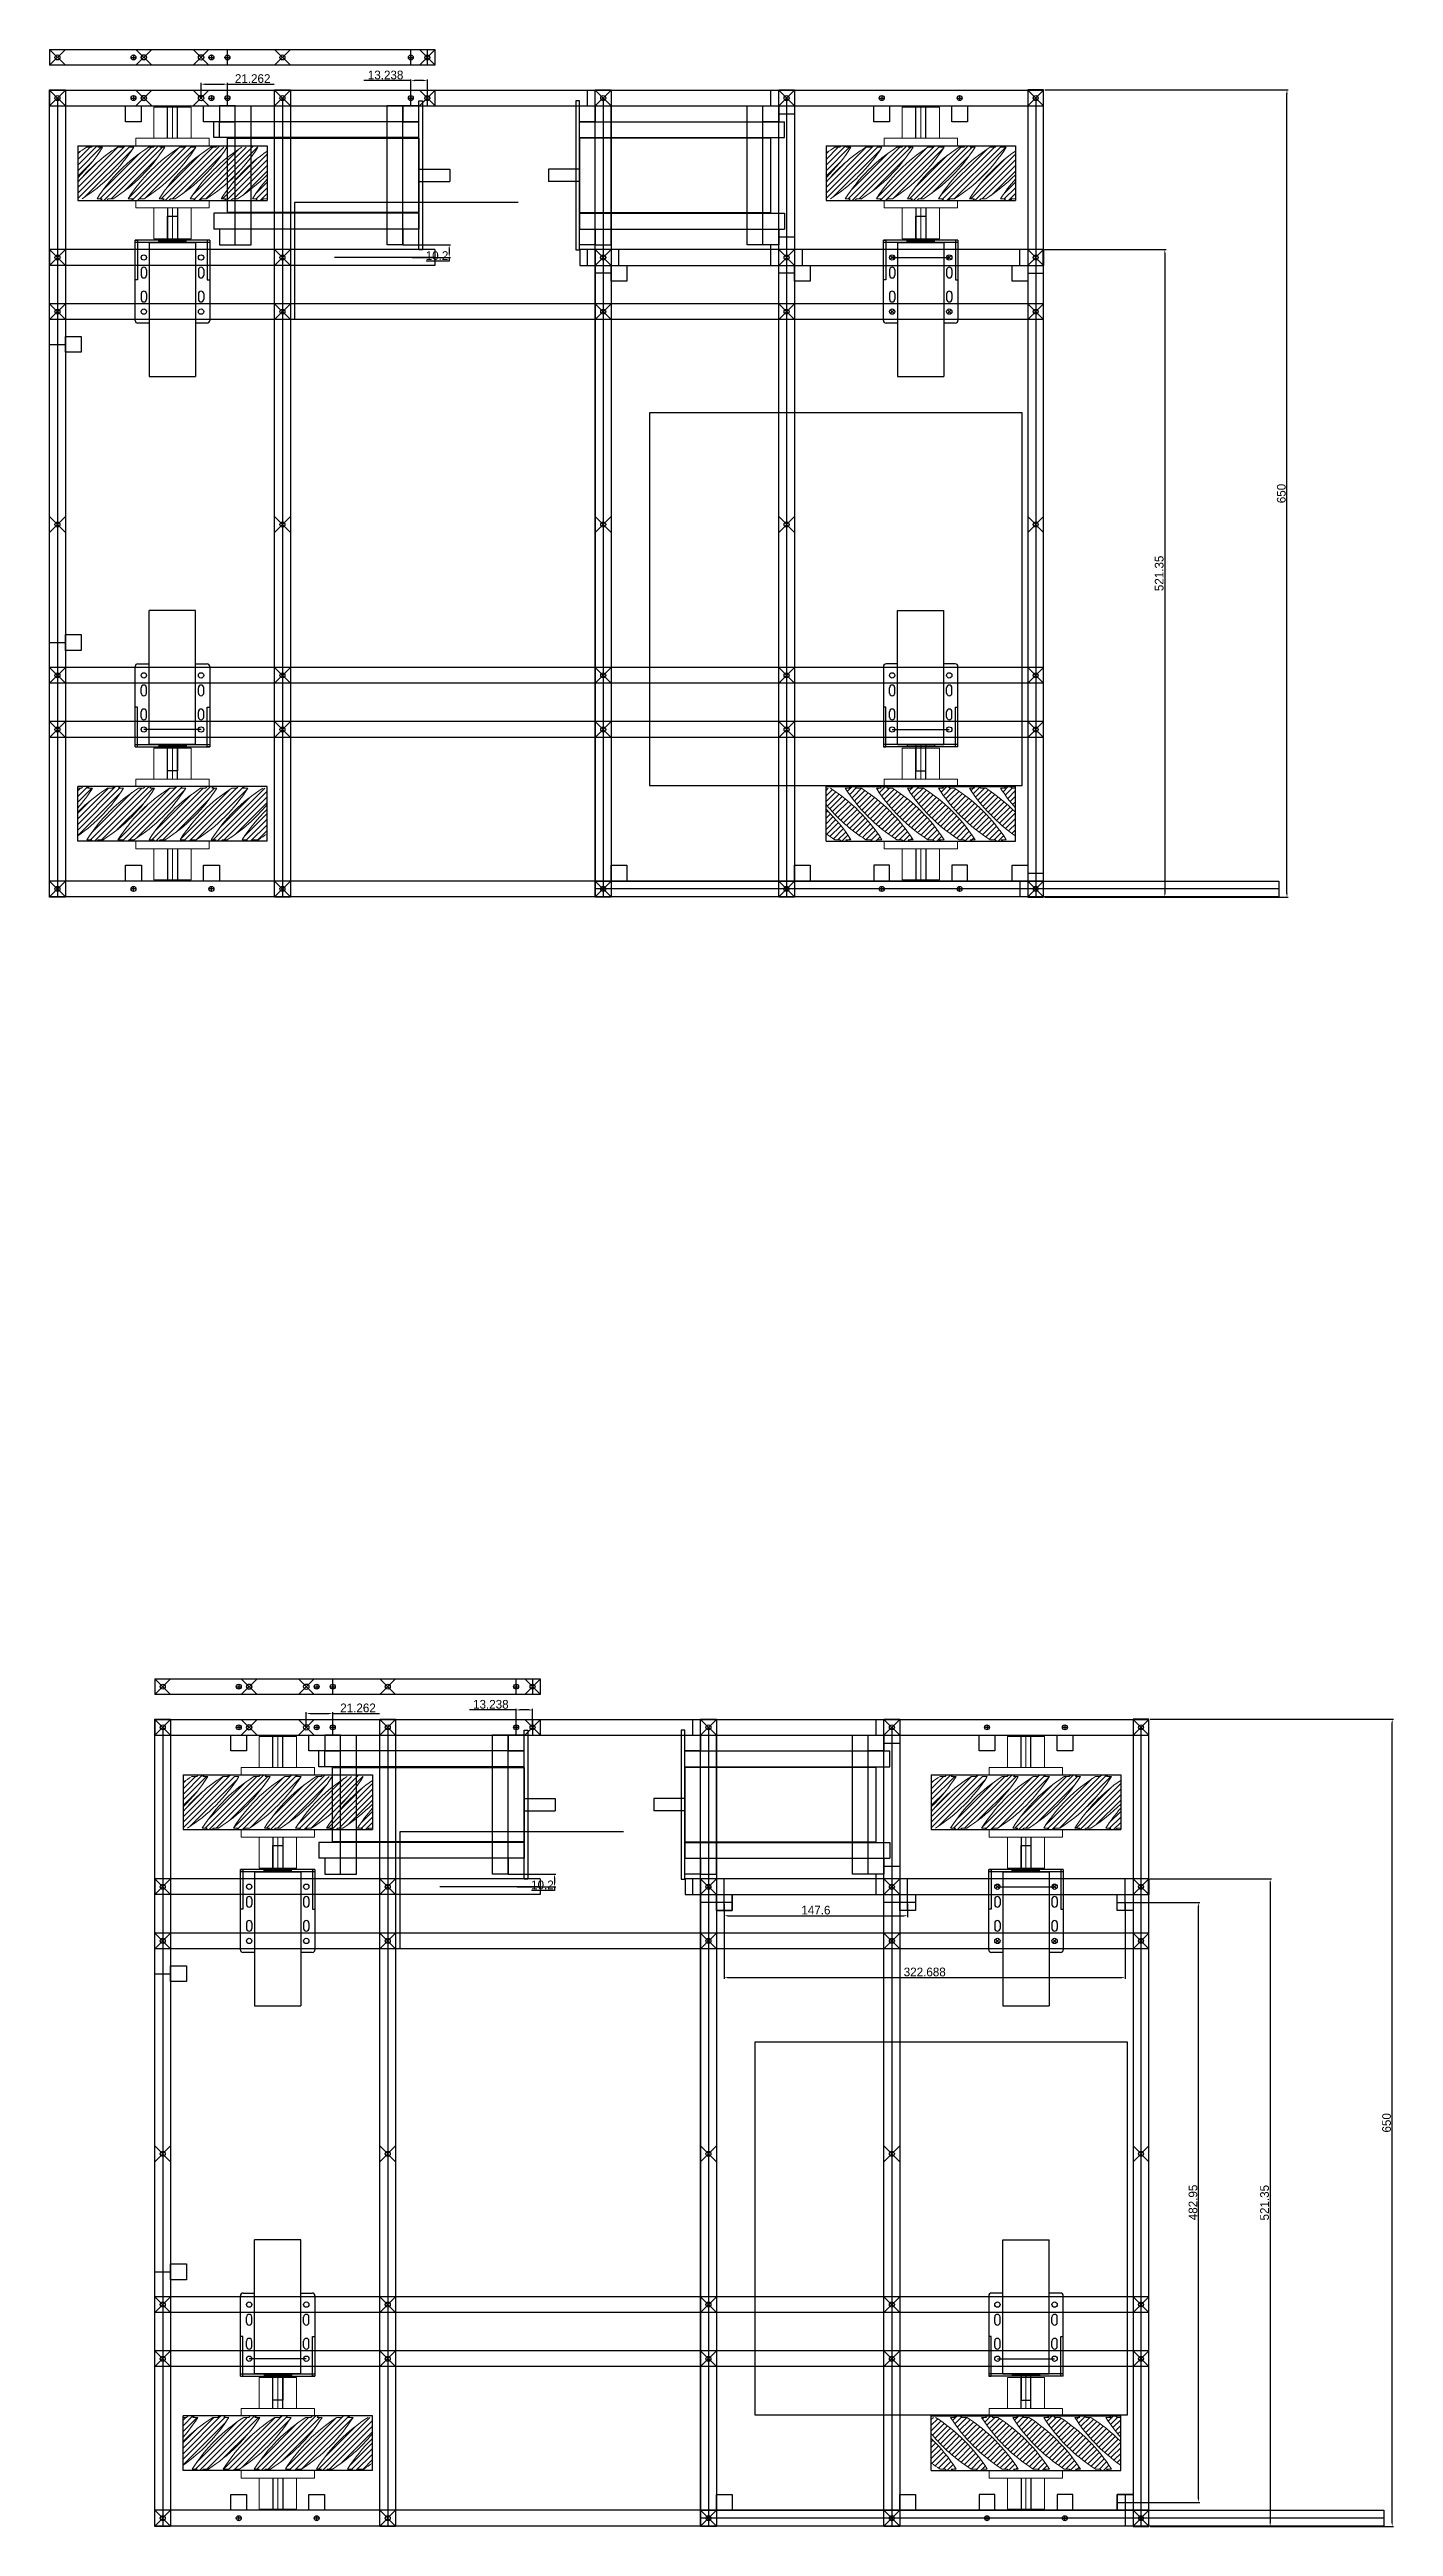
# Model space of a CAD drawing. Header units: millimetres. Extents: x -15418 to 43885, y -27590 to 23052.
# Drawn here: x 25928 to 27009, y -26933 to -24939 of the extents above; entities that cross this region are included whole.
import ezdxf

# ---------------------------------------------------------------- set-up
doc = ezdxf.new("R2010")
doc.units = ezdxf.units.MM
doc.header["$LTSCALE"] = 0.5
doc.layers.get('0').update_dxf_attribs({"lineweight": 5})
doc.layers.get('Defpoints').update_dxf_attribs({"color": 4})
for name, color, linetype in [('Layer1', 1, 'Continuous'), ('Layer2', 2, 'Continuous'), ('Layer3', 9, 'Continuous'), ('Layer4', 6, 'Continuous')]:
    doc.layers.add(name, color=color, linetype=linetype)
doc.layers.add('Layer5', color=51, linetype='Continuous', lineweight=5)
doc.dimstyles.new('ISO-25', dxfattribs={"dimtxt": 7, "dimasz": 3, "dimexe": 1, "dimexo": 1, "dimgap": 1, "dimtad": 1, "dimtoh": 1, "dimdec": 3, "dimdsep": 46, "dimtxsty": 'Standard', "dimcen": 2.5, "dimadec": 0, "dimazin": 0, "dimtfac": 1, "dimtdec": 3, "dimtmove": 0, "dimatfit": 3, "dimfxl": 1, "dimarcsym": 1})
pattern_1 = [(225, (51887.0437, -10518.279), (2.24506403, -2.24506403), [])]
pattern_2 = [(225, (52489.2437, -10518.279), (2.24506403, -2.24506403), [])]
pattern_3 = [(225, (52489.2437, -10442.3924), (2.24506403, -2.24506403), [])]
pattern_4 = [(225, (51802.315, -9206.6126), (2.24506403, -2.24506403), [])]
pattern_5 = [(225, (52404.515, -9206.6126), (2.24506403, -2.24506403), [])]
pattern_6 = [(225, (52404.515, -9130.726), (2.24506403, -2.24506403), [])]

msp = doc.modelspace()

# ---------------------------------------------------------------- blocks, each defined once
blk = doc.blocks.new('*D396')
at = {"layer": 'Defpoints', "color": 0, "transparency": 16777216}
for p in [(26812.4, -26283.2), (27008.2, -26283.2), (26812.4, -26933.2)]:
    blk.add_point(p, dxfattribs=at)
at = {"layer": 'Layer2', "color": 0, "lineweight": -2, "transparency": 16777216}
for p, q in [((26813.4, -26283.2), (27009.2, -26283.2)), ((27008.2, -26930.2), (27008.2, -26286.2)), ((26813.4, -26933.2), (27009.2, -26933.2))]:
    blk.add_line(p, q, dxfattribs=at)
at = {"layer": 'Layer2', "color": 0, "transparency": 16777216}
for points in [[(27007.7, -26286.2), (27008.7, -26286.2), (27008.2, -26283.2)], [(27007.7, -26930.2), (27008.7, -26930.2), (27008.2, -26933.2)]]:
    blk.add_solid(points, dxfattribs=at)
at = {"layer": 'Layer2', "color": 0, "transparency": 16777216, "insert": (27003.7, -26608.2), "char_height": 7, "attachment_point": 5, "rotation": 90}
blk.add_mtext('650', dxfattribs=at)
blk = doc.blocks.new('*D397')
at = {"layer": 'Defpoints', "color": 0, "transparency": 16777216}
for p in [(26812.1, -26411.8), (26812.4, -26933.2), (26910, -26933.2)]:
    blk.add_point(p, dxfattribs=at)
at = {"layer": 'Layer2', "color": 0, "lineweight": -2, "transparency": 16777216}
for p, q in [((26813.1, -26411.8), (26911, -26411.8)), ((26910, -26414.8), (26910, -26930.2)), ((26813.4, -26933.2), (26911, -26933.2))]:
    blk.add_line(p, q, dxfattribs=at)
at = {"layer": 'Layer2', "color": 0, "transparency": 16777216}
for points in [[(26909.5, -26414.8), (26910.5, -26414.8), (26910, -26411.8)], [(26909.5, -26930.2), (26910.5, -26930.2), (26910, -26933.2)]]:
    blk.add_solid(points, dxfattribs=at)
at = {"layer": 'Layer2', "color": 0, "transparency": 16777216, "insert": (26905.5, -26672.5), "char_height": 7, "attachment_point": 5, "rotation": 90}
blk.add_mtext('521.35', dxfattribs=at)
blk = doc.blocks.new('*D398')
at = {"layer": 'Defpoints', "color": 0, "transparency": 16777216}
for p in [(26303.1, -26408), (26303.1, -26418.2), (26334, -26418.2)]:
    blk.add_point(p, dxfattribs=at)
at = {"layer": 'Layer2', "color": 0, "lineweight": -2, "transparency": 16777216}
for p, q in [((26304.1, -26408), (26335, -26408)), ((26304.1, -26418.2), (26335, -26418.2)), ((26334, -26421.2), (26315.5, -26421.2)), ((26334, -26411), (26334, -26415.2)), ((26334, -26418.2), (26334, -26421.2))]:
    blk.add_line(p, q, dxfattribs=at)
at = {"layer": 'Layer2', "color": 0, "transparency": 16777216}
for points in [[(26333.5, -26411), (26334.5, -26411), (26334, -26408)], [(26333.5, -26415.2), (26334.5, -26415.2), (26334, -26418.2)]]:
    blk.add_solid(points, dxfattribs=at)
at = {"layer": 'Layer2', "color": 0, "transparency": 16777216, "insert": (26324.3, -26416.7), "char_height": 7, "attachment_point": 5}
blk.add_mtext('10.2', dxfattribs=at)
blk = doc.blocks.new('*D399')
at = {"layer": 'Defpoints', "color": 0, "transparency": 16777216}
for p in [(26155.5, -26278.7), (26134.3, -26289.8), (26155.5, -26289.8)]:
    blk.add_point(p, dxfattribs=at)
at = {"layer": 'Layer2', "color": 0, "lineweight": -2, "transparency": 16777216}
for p, q in [((26134.3, -26288.8), (26134.3, -26277.7)), ((26137.3, -26278.7), (26152.5, -26278.7)), ((26155.5, -26288.8), (26155.5, -26277.7)), ((26155.5, -26278.7), (26193.2, -26278.7))]:
    blk.add_line(p, q, dxfattribs=at)
at = {"layer": 'Layer2', "color": 0, "transparency": 16777216}
for points in [[(26137.3, -26278.2), (26137.3, -26279.2), (26134.3, -26278.7)], [(26152.5, -26278.2), (26152.5, -26279.2), (26155.5, -26278.7)]]:
    blk.add_solid(points, dxfattribs=at)
at = {"layer": 'Layer2', "color": 0, "transparency": 16777216, "insert": (26175.9, -26274.2), "char_height": 7, "attachment_point": 5}
blk.add_mtext('21.262', dxfattribs=at)
blk = doc.blocks.new('*D400')
at = {"layer": 'Defpoints', "color": 0, "transparency": 16777216}
for p in [(26303.1, -26275.8), (26303.1, -26289.8), (26316.4, -26289.8)]:
    blk.add_point(p, dxfattribs=at)
at = {"layer": 'Layer2', "color": 0, "lineweight": -2, "transparency": 16777216}
for p, q in [((26303.1, -26275.8), (26265.5, -26275.8)), ((26303.1, -26288.8), (26303.1, -26274.8)), ((26313.4, -26275.8), (26306.1, -26275.8)), ((26316.4, -26288.8), (26316.4, -26274.8))]:
    blk.add_line(p, q, dxfattribs=at)
at = {"layer": 'Layer2', "color": 0, "transparency": 16777216}
for points in [[(26306.1, -26275.3), (26306.1, -26276.3), (26303.1, -26275.8)], [(26313.4, -26275.3), (26313.4, -26276.3), (26316.4, -26275.8)]]:
    blk.add_solid(points, dxfattribs=at)
at = {"layer": 'Layer2', "color": 0, "transparency": 16777216, "insert": (26282.8, -26271.3), "char_height": 7, "attachment_point": 5}
blk.add_mtext('13.238', dxfattribs=at)
blk = doc.blocks.new('*D401')
at = {"layer": 'Defpoints', "color": 0, "transparency": 16777216}
for p in [(26727.7, -24971.5), (26923.5, -24971.5), (26727.7, -25621.5)]:
    blk.add_point(p, dxfattribs=at)
at = {"layer": 'Layer2', "color": 0, "lineweight": -2, "transparency": 16777216}
for p, q in [((26728.7, -24971.5), (26924.5, -24971.5)), ((26923.5, -25618.5), (26923.5, -24974.5)), ((26728.7, -25621.5), (26924.5, -25621.5))]:
    blk.add_line(p, q, dxfattribs=at)
at = {"layer": 'Layer2', "color": 0, "transparency": 16777216}
for points in [[(26923, -24974.5), (26924, -24974.5), (26923.5, -24971.5)], [(26923, -25618.5), (26924, -25618.5), (26923.5, -25621.5)]]:
    blk.add_solid(points, dxfattribs=at)
at = {"layer": 'Layer2', "color": 0, "transparency": 16777216, "insert": (26919, -25296.5), "char_height": 7, "attachment_point": 5, "rotation": 90}
blk.add_mtext('650', dxfattribs=at)
blk = doc.blocks.new('*D402')
at = {"layer": 'Defpoints', "color": 0, "transparency": 16777216}
for p in [(26727.4, -25100.1), (26727.7, -25621.5), (26825.2, -25621.5)]:
    blk.add_point(p, dxfattribs=at)
at = {"layer": 'Layer2', "color": 0, "lineweight": -2, "transparency": 16777216}
for p, q in [((26728.4, -25100.1), (26826.2, -25100.1)), ((26825.2, -25103.1), (26825.2, -25618.5)), ((26728.7, -25621.5), (26826.2, -25621.5))]:
    blk.add_line(p, q, dxfattribs=at)
at = {"layer": 'Layer2', "color": 0, "transparency": 16777216}
for points in [[(26824.7, -25103.1), (26825.7, -25103.1), (26825.2, -25100.1)], [(26824.7, -25618.5), (26825.7, -25618.5), (26825.2, -25621.5)]]:
    blk.add_solid(points, dxfattribs=at)
at = {"layer": 'Layer2', "color": 0, "transparency": 16777216, "insert": (26820.7, -25360.8), "char_height": 7, "attachment_point": 5, "rotation": 90}
blk.add_mtext('521.35', dxfattribs=at)
blk = doc.blocks.new('*D403')
at = {"layer": 'Defpoints', "color": 0, "transparency": 16777216}
for p in [(26218.4, -25096.3), (26218.4, -25106.5), (26249.3, -25106.5)]:
    blk.add_point(p, dxfattribs=at)
at = {"layer": 'Layer2', "color": 0, "lineweight": -2, "transparency": 16777216}
for p, q in [((26219.4, -25096.3), (26250.3, -25096.3)), ((26249.3, -25099.3), (26249.3, -25103.5)), ((26219.4, -25106.5), (26250.3, -25106.5)), ((26249.3, -25109.5), (26230.8, -25109.5)), ((26249.3, -25106.5), (26249.3, -25109.5))]:
    blk.add_line(p, q, dxfattribs=at)
at = {"layer": 'Layer2', "color": 0, "transparency": 16777216}
for points in [[(26248.8, -25099.3), (26249.8, -25099.3), (26249.3, -25096.3)], [(26248.8, -25103.5), (26249.8, -25103.5), (26249.3, -25106.5)]]:
    blk.add_solid(points, dxfattribs=at)
at = {"layer": 'Layer2', "color": 0, "transparency": 16777216, "insert": (26239.5, -25105), "char_height": 7, "attachment_point": 5}
blk.add_mtext('10.2', dxfattribs=at)
blk = doc.blocks.new('*D404')
at = {"layer": 'Defpoints', "color": 0, "transparency": 16777216}
for p in [(26049.6, -24978.1), (26070.8, -24967), (26070.8, -24978.1)]:
    blk.add_point(p, dxfattribs=at)
at = {"layer": 'Layer2', "color": 0, "lineweight": -2, "transparency": 16777216}
for p, q in [((26049.6, -24977.1), (26049.6, -24966)), ((26052.6, -24967), (26067.8, -24967)), ((26070.8, -24977.1), (26070.8, -24966)), ((26070.8, -24967), (26108.5, -24967))]:
    blk.add_line(p, q, dxfattribs=at)
at = {"layer": 'Layer2', "color": 0, "transparency": 16777216}
for points in [[(26052.6, -24966.5), (26052.6, -24967.5), (26049.6, -24967)], [(26067.8, -24966.5), (26067.8, -24967.5), (26070.8, -24967)]]:
    blk.add_solid(points, dxfattribs=at)
at = {"layer": 'Layer2', "color": 0, "transparency": 16777216, "insert": (26091.1, -24962.5), "char_height": 7, "attachment_point": 5}
blk.add_mtext('21.262', dxfattribs=at)
blk = doc.blocks.new('*D405')
at = {"layer": 'Defpoints', "color": 0, "transparency": 16777216}
for p in [(26218.4, -24964.1), (26218.4, -24978.1), (26231.7, -24978.1)]:
    blk.add_point(p, dxfattribs=at)
at = {"layer": 'Layer2', "color": 0, "lineweight": -2, "transparency": 16777216}
for p, q in [((26218.4, -24964.1), (26180.7, -24964.1)), ((26218.4, -24977.1), (26218.4, -24963.1)), ((26228.7, -24964.1), (26221.4, -24964.1)), ((26231.7, -24977.1), (26231.7, -24963.1))]:
    blk.add_line(p, q, dxfattribs=at)
at = {"layer": 'Layer2', "color": 0, "transparency": 16777216}
for points in [[(26221.4, -24963.6), (26221.4, -24964.6), (26218.4, -24964.1)], [(26228.7, -24963.6), (26228.7, -24964.6), (26231.7, -24964.1)]]:
    blk.add_solid(points, dxfattribs=at)
at = {"layer": 'Layer2', "color": 0, "transparency": 16777216, "insert": (26198.1, -24959.6), "char_height": 7, "attachment_point": 5}
blk.add_mtext('13.238', dxfattribs=at)
blk = doc.blocks.new('*D406')
at = {"layer": 'Defpoints', "color": 0, "transparency": 16777216}
for p in [(26793.3, -26430.9), (26852.4, -26430.9), (26793.3, -26913.8)]:
    blk.add_point(p, dxfattribs=at)
at = {"layer": 'Layer2', "color": 0, "lineweight": -2, "transparency": 16777216}
for p, q in [((26794.3, -26430.9), (26853.4, -26430.9)), ((26852.4, -26910.8), (26852.4, -26433.9)), ((26794.3, -26913.8), (26853.4, -26913.8))]:
    blk.add_line(p, q, dxfattribs=at)
at = {"layer": 'Layer2', "color": 0, "transparency": 16777216}
for points in [[(26851.9, -26433.9), (26852.9, -26433.9), (26852.4, -26430.9)], [(26851.9, -26910.8), (26852.9, -26910.8), (26852.4, -26913.8)]]:
    blk.add_solid(points, dxfattribs=at)
at = {"layer": 'Layer2', "color": 0, "transparency": 16777216, "insert": (26847.9, -26672.3), "char_height": 7, "attachment_point": 5, "rotation": 90}
blk.add_mtext('482.95', dxfattribs=at)
blk = doc.blocks.new('*D408')
at = {"layer": 'Defpoints', "color": 0, "transparency": 16777216}
for p in [(26470.6, -26430.9), (26793.3, -26430.9), (26793.3, -26491.3)]:
    blk.add_point(p, dxfattribs=at)
at = {"layer": 'Layer2', "color": 0, "lineweight": -2, "transparency": 16777216}
for p, q in [((26470.6, -26431.9), (26470.6, -26492.3)), ((26793.3, -26431.9), (26793.3, -26492.3)), ((26473.6, -26491.3), (26790.3, -26491.3))]:
    blk.add_line(p, q, dxfattribs=at)
at = {"layer": 'Layer2', "color": 0, "transparency": 16777216}
for points in [[(26473.6, -26490.8), (26473.6, -26491.8), (26470.6, -26491.3)], [(26790.3, -26490.8), (26790.3, -26491.8), (26793.3, -26491.3)]]:
    blk.add_solid(points, dxfattribs=at)
at = {"layer": 'Layer2', "color": 0, "transparency": 16777216, "insert": (26632, -26486.8), "char_height": 7, "attachment_point": 5}
blk.add_mtext('322.688', dxfattribs=at)
blk = doc.blocks.new('*D417')
at = {"layer": 'Defpoints', "color": 0, "transparency": 16777216}
for p in [(26470.6, -26430.9), (26618.2, -26430.9), (26618.2, -26441.5)]:
    blk.add_point(p, dxfattribs=at)
at = {"layer": 'Layer1', "color": 0, "lineweight": -2, "transparency": 16777216}
for p, q in [((26470.6, -26431.9), (26470.6, -26442.5)), ((26473.6, -26441.5), (26615.2, -26441.5)), ((26618.2, -26431.9), (26618.2, -26442.5))]:
    blk.add_line(p, q, dxfattribs=at)
at = {"layer": 'Layer1', "color": 0, "transparency": 16777216}
for points in [[(26473.6, -26441), (26473.6, -26442), (26470.6, -26441.5)], [(26615.2, -26441), (26615.2, -26442), (26618.2, -26441.5)]]:
    blk.add_solid(points, dxfattribs=at)
at = {"layer": 'Layer1', "color": 0, "transparency": 16777216, "insert": (26544.4, -26437), "char_height": 7, "attachment_point": 5}
blk.add_mtext('147.6', dxfattribs=at)

# ---------------------------------------------------------------- dimensions: what is measured, and where the dimension line sits
at = {"layer": 'Layer1', "transparency": 33554661}
dim = msp.add_linear_dim(base=(26618.2425, -26441.476), p1=(26470.6425, -26430.8521), p2=(26618.2425, -26430.8521), dimstyle='ISO-25', dxfattribs=at)
dim.commit()
dim.dimension.update_dxf_attribs({"geometry": '*D417', "text_midpoint": (26544.4425, -26436.976)})
at = {"layer": 'Layer2', "transparency": 33554661}
for base, p1, p2, picture, middle in [((26070.8139, -24967.0352), (26049.5516, -24978.1357), (26070.8139, -24978.1357), '*D404', (26091.1472, -24962.5352)), ((26218.4139, -24964.1137), (26231.6516, -24978.1357), (26218.4139, -24978.1357), '*D405', (26198.0806, -24959.6137)), ((26155.5425, -26278.7016), (26134.2802, -26289.8021), (26155.5425, -26289.8021), '*D399', (26175.8758, -26274.2016)), ((26303.1425, -26275.7801), (26316.3802, -26289.8021), (26303.1425, -26289.8021), '*D400', (26282.8092, -26271.2801)), ((26793.3302, -26491.3462), (26470.6425, -26430.8521), (26793.3302, -26430.8521), '*D408', (26631.9863, -26486.8462))]:
    dim = msp.add_linear_dim(base=base, p1=p1, p2=p2, dimstyle='ISO-25', dxfattribs=at)
    dim.commit()
    dim.dimension.update_dxf_attribs({"geometry": picture, "text_midpoint": middle})
for base, p1, p2, picture, middle in [((26923.481, -24971.4857), (26727.6516, -25621.4857), (26727.6516, -24971.4857), '*D401', (26918.981, -25296.4857)), ((26249.2823, -25106.4857), (26218.4139, -25096.2857), (26218.4139, -25106.4857), '*D403', (26239.5323, -25104.9857)), ((26825.2415, -25621.4857), (26727.4077, -25100.1357), (26727.6516, -25621.4857), '*D402', (26820.7415, -25360.8107)), ((27008.2096, -26283.1521), (26812.3802, -26933.1521), (26812.3802, -26283.1521), '*D396', (27003.7096, -26608.1521)), ((26334.0109, -26418.1521), (26303.1425, -26407.9521), (26303.1425, -26418.1521), '*D398', (26324.2609, -26416.6521)), ((26909.9701, -26933.1521), (26812.1363, -26411.8021), (26812.3802, -26933.1521), '*D397', (26905.4701, -26672.4771)), ((26852.35, -26430.8521), (26793.3302, -26913.8021), (26793.3302, -26430.8521), '*D406', (26847.85, -26672.3271))]:
    dim = msp.add_linear_dim(base=base, p1=p1, p2=p2, angle=90, dimstyle='ISO-25', dxfattribs=at)
    dim.commit()
    dim.dimension.update_dxf_attribs({"geometry": picture, "text_midpoint": middle})

# ---------------------------------------------------------------- hatches: boundary and pattern name
at = {"layer": 'Layer5', "transparency": 33554661}
h = msp.add_hatch(dxfattribs=at)
h.set_pattern_fill('ANSI31', color=256, angle=180)
h.set_pattern_definition(pattern_4)
edge = h.paths.add_edge_path()
edge.add_line((25992.6224, -25016.4857), (25987.6224, -25016.4857))
edge.add_line((25987.6224, -25016.4857), (25986.3824, -25017.7257))
edge.add_line((25986.3824, -25017.7257), (25982.3824, -25017.7257))
edge.add_arc((26055.5937, -25132.4571), 136.1, 122.5424058, 140.6485407)
edge.add_line((25950.3516, -25046.1594), (25950.3516, -25059.2457))
edge.add_line((25950.3516, -25059.2457), (25953.8624, -25059.2457))
edge.add_arc((25880.3939, -24944.2572), 136.455, -57.4246642, -32.5753358)
edge.add_line((25995.3824, -25017.7257), (25991.3824, -25017.7257))
edge.add_line((25991.3824, -25017.7257), (25992.6224, -25016.4857))
edge = h.paths.add_edge_path()
edge.add_line((25967.6224, -25016.4857), (25962.6224, -25016.4857))
edge.add_line((25962.6224, -25016.4857), (25961.3824, -25017.7257))
edge.add_line((25961.3824, -25017.7257), (25957.3824, -25017.7257))
edge.add_arc((26030.5937, -25132.4571), 136.1, 122.5424058, 126.1273887)
edge.add_line((25950.3516, -25022.528), (25950.3516, -25042.2521))
edge.add_arc((25855.3939, -24944.2572), 136.455, -45.9017964, -32.5753358)
edge.add_line((25970.3824, -25017.7257), (25966.3824, -25017.7257))
edge.add_line((25966.3824, -25017.7257), (25967.6224, -25016.4857))
h = msp.add_hatch(dxfattribs=at)
h.set_pattern_fill('ANSI31', color=256, angle=180)
h.set_pattern_definition(pattern_4)
h.paths.add_polyline_path([(26102.7516, -25043.3128, 0.036565829), (26090.8624, -25059.2457), (26094.8624, -25059.2457), (26093.6224, -25060.4857), (26098.6224, -25060.4857), (26099.8624, -25059.2457), (26102.7516, -25059.2457)], flags=17)
edge = h.paths.add_edge_path()
edge.add_line((25968.6224, -25060.4857), (25973.6224, -25060.4857))
edge.add_line((25973.6224, -25060.4857), (25974.8624, -25059.2457))
edge.add_line((25974.8624, -25059.2457), (25978.8624, -25059.2457))
edge.add_arc((25905.3939, -24944.2572), 136.455, -57.4246642, -32.5753358)
edge.add_line((26020.3824, -25017.7257), (26016.3824, -25017.7257))
edge.add_line((26016.3824, -25017.7257), (26017.6224, -25016.4857))
edge.add_line((26017.6224, -25016.4857), (26012.6224, -25016.4857))
edge.add_line((26012.6224, -25016.4857), (26011.3824, -25017.7257))
edge.add_line((26011.3824, -25017.7257), (26007.3824, -25017.7257))
edge.add_arc((26080.5937, -25132.4571), 136.1, 122.5424058, 147.4575942)
edge.add_line((25965.8624, -25059.2457), (25969.8624, -25059.2457))
edge.add_line((25969.8624, -25059.2457), (25968.6224, -25060.4857))
edge = h.paths.add_edge_path()
edge.add_line((26043.6224, -25060.4857), (26048.6224, -25060.4857))
edge.add_line((26048.6224, -25060.4857), (26049.8624, -25059.2457))
edge.add_line((26049.8624, -25059.2457), (26053.8624, -25059.2457))
edge.add_arc((25980.3939, -24944.2572), 136.455, -57.4246642, -32.5753358)
edge.add_line((26095.3824, -25017.7257), (26091.3824, -25017.7257))
edge.add_line((26091.3824, -25017.7257), (26092.6224, -25016.4857))
edge.add_line((26092.6224, -25016.4857), (26087.6224, -25016.4857))
edge.add_line((26087.6224, -25016.4857), (26086.3824, -25017.7257))
edge.add_line((26086.3824, -25017.7257), (26082.3824, -25017.7257))
edge.add_arc((26155.5937, -25132.4571), 136.1, 122.5424058, 147.4575942)
edge.add_line((26040.8624, -25059.2457), (26044.8624, -25059.2457))
edge.add_line((26044.8624, -25059.2457), (26043.6224, -25060.4857))
edge = h.paths.add_edge_path()
edge.add_line((26068.6224, -25060.4857), (26073.6224, -25060.4857))
edge.add_line((26073.6224, -25060.4857), (26074.8624, -25059.2457))
edge.add_line((26074.8624, -25059.2457), (26078.8624, -25059.2457))
edge.add_arc((26005.3939, -24944.2572), 136.455, -57.4246642, -44.481355)
edge.add_line((26102.7516, -25039.8681), (26102.7516, -25020.8157))
edge.add_arc((26180.5937, -25132.4571), 136.1, 124.8862079, 147.4575942)
edge.add_line((26065.8624, -25059.2457), (26069.8624, -25059.2457))
edge.add_line((26069.8624, -25059.2457), (26068.6224, -25060.4857))
h = msp.add_hatch(dxfattribs=at)
h.set_pattern_fill('ANSI31', color=256, angle=180)
h.set_pattern_definition(pattern_4)
edge = h.paths.add_edge_path()
edge.add_line((25993.6224, -25060.4857), (25998.6224, -25060.4857))
edge.add_line((25998.6224, -25060.4857), (25999.8624, -25059.2457))
edge.add_line((25999.8624, -25059.2457), (26003.8624, -25059.2457))
edge.add_arc((25930.3939, -24944.2572), 136.455, -57.4246642, -32.5753358)
edge.add_line((26045.3824, -25017.7257), (26041.3824, -25017.7257))
edge.add_line((26041.3824, -25017.7257), (26042.6224, -25016.4857))
edge.add_line((26042.6224, -25016.4857), (26037.6224, -25016.4857))
edge.add_line((26037.6224, -25016.4857), (26036.3824, -25017.7257))
edge.add_line((26036.3824, -25017.7257), (26032.3824, -25017.7257))
edge.add_arc((26105.5937, -25132.4571), 136.1, 122.5424058, 147.4575942)
edge.add_line((25990.8624, -25059.2457), (25994.8624, -25059.2457))
edge.add_line((25994.8624, -25059.2457), (25993.6224, -25060.4857))
edge = h.paths.add_edge_path()
edge.add_line((26018.6224, -25060.4857), (26023.6224, -25060.4857))
edge.add_line((26023.6224, -25060.4857), (26024.8624, -25059.2457))
edge.add_line((26024.8624, -25059.2457), (26028.8624, -25059.2457))
edge.add_arc((25955.3939, -24944.2572), 136.455, -57.4246642, -32.5753358)
edge.add_line((26070.3824, -25017.7257), (26066.3824, -25017.7257))
edge.add_line((26066.3824, -25017.7257), (26067.6224, -25016.4857))
edge.add_line((26067.6224, -25016.4857), (26062.6224, -25016.4857))
edge.add_line((26062.6224, -25016.4857), (26061.3824, -25017.7257))
edge.add_line((26061.3824, -25017.7257), (26057.3824, -25017.7257))
edge.add_arc((26130.5937, -25132.4571), 136.1, 122.5424058, 147.4575942)
edge.add_line((26015.8624, -25059.2457), (26019.8624, -25059.2457))
edge.add_line((26019.8624, -25059.2457), (26018.6224, -25060.4857))
h = msp.add_hatch(dxfattribs=at)
h.set_pattern_fill('ANSI31', color=256, angle=180)
h.set_pattern_definition(pattern_5)
edge = h.paths.add_edge_path()
edge.add_line((26594.8224, -25016.4857), (26589.8224, -25016.4857))
edge.add_line((26589.8224, -25016.4857), (26588.5824, -25017.7257))
edge.add_line((26588.5824, -25017.7257), (26584.5824, -25017.7257))
edge.add_arc((26657.7937, -25132.4571), 136.1, 122.5424058, 140.6485407)
edge.add_line((26552.5516, -25046.1594), (26552.5516, -25059.2457))
edge.add_line((26552.5516, -25059.2457), (26556.0624, -25059.2457))
edge.add_arc((26482.5939, -24944.2572), 136.455, -57.4246642, -32.5753358)
edge.add_line((26597.5824, -25017.7257), (26593.5824, -25017.7257))
edge.add_line((26593.5824, -25017.7257), (26594.8224, -25016.4857))
edge = h.paths.add_edge_path()
edge.add_line((26569.8224, -25016.4857), (26564.8224, -25016.4857))
edge.add_line((26564.8224, -25016.4857), (26563.5824, -25017.7257))
edge.add_line((26563.5824, -25017.7257), (26559.5824, -25017.7257))
edge.add_arc((26632.7937, -25132.4571), 136.1, 122.5424058, 126.1273887)
edge.add_line((26552.5516, -25022.528), (26552.5516, -25042.2521))
edge.add_arc((26457.5939, -24944.2572), 136.455, -45.9017964, -32.5753358)
edge.add_line((26572.5824, -25017.7257), (26568.5824, -25017.7257))
edge.add_line((26568.5824, -25017.7257), (26569.8224, -25016.4857))
h = msp.add_hatch(dxfattribs=at)
h.set_pattern_fill('ANSI31', color=256, angle=180)
h.set_pattern_definition(pattern_5)
h.paths.add_polyline_path([(26704.9516, -25043.3128, 0.036565829), (26693.0624, -25059.2457), (26697.0624, -25059.2457), (26695.8224, -25060.4857), (26700.8224, -25060.4857), (26702.0624, -25059.2457), (26704.9516, -25059.2457)], flags=17)
edge = h.paths.add_edge_path()
edge.add_line((26570.8224, -25060.4857), (26575.8224, -25060.4857))
edge.add_line((26575.8224, -25060.4857), (26577.0624, -25059.2457))
edge.add_line((26577.0624, -25059.2457), (26581.0624, -25059.2457))
edge.add_arc((26507.5939, -24944.2572), 136.455, -57.4246642, -32.5753358)
edge.add_line((26622.5824, -25017.7257), (26618.5824, -25017.7257))
edge.add_line((26618.5824, -25017.7257), (26619.8224, -25016.4857))
edge.add_line((26619.8224, -25016.4857), (26614.8224, -25016.4857))
edge.add_line((26614.8224, -25016.4857), (26613.5824, -25017.7257))
edge.add_line((26613.5824, -25017.7257), (26609.5824, -25017.7257))
edge.add_arc((26682.7937, -25132.4571), 136.1, 122.5424058, 147.4575942)
edge.add_line((26568.0624, -25059.2457), (26572.0624, -25059.2457))
edge.add_line((26572.0624, -25059.2457), (26570.8224, -25060.4857))
edge = h.paths.add_edge_path()
edge.add_line((26645.8224, -25060.4857), (26650.8224, -25060.4857))
edge.add_line((26650.8224, -25060.4857), (26652.0624, -25059.2457))
edge.add_line((26652.0624, -25059.2457), (26656.0624, -25059.2457))
edge.add_arc((26582.5939, -24944.2572), 136.455, -57.4246642, -32.5753358)
edge.add_line((26697.5824, -25017.7257), (26693.5824, -25017.7257))
edge.add_line((26693.5824, -25017.7257), (26694.8224, -25016.4857))
edge.add_line((26694.8224, -25016.4857), (26689.8224, -25016.4857))
edge.add_line((26689.8224, -25016.4857), (26688.5824, -25017.7257))
edge.add_line((26688.5824, -25017.7257), (26684.5824, -25017.7257))
edge.add_arc((26757.7937, -25132.4571), 136.1, 122.5424058, 147.4575942)
edge.add_line((26643.0624, -25059.2457), (26647.0624, -25059.2457))
edge.add_line((26647.0624, -25059.2457), (26645.8224, -25060.4857))
edge = h.paths.add_edge_path()
edge.add_line((26670.8224, -25060.4857), (26675.8224, -25060.4857))
edge.add_line((26675.8224, -25060.4857), (26677.0624, -25059.2457))
edge.add_line((26677.0624, -25059.2457), (26681.0624, -25059.2457))
edge.add_arc((26607.5939, -24944.2572), 136.455, -57.4246642, -44.481355)
edge.add_line((26704.9516, -25039.8681), (26704.9516, -25020.8157))
edge.add_arc((26782.7937, -25132.4571), 136.1, 124.8862079, 147.4575942)
edge.add_line((26668.0624, -25059.2457), (26672.0624, -25059.2457))
edge.add_line((26672.0624, -25059.2457), (26670.8224, -25060.4857))
h = msp.add_hatch(dxfattribs=at)
h.set_pattern_fill('ANSI31', color=256, angle=180)
h.set_pattern_definition(pattern_5)
edge = h.paths.add_edge_path()
edge.add_line((26595.8224, -25060.4857), (26600.8224, -25060.4857))
edge.add_line((26600.8224, -25060.4857), (26602.0624, -25059.2457))
edge.add_line((26602.0624, -25059.2457), (26606.0624, -25059.2457))
edge.add_arc((26532.5939, -24944.2572), 136.455, -57.4246642, -32.5753358)
edge.add_line((26647.5824, -25017.7257), (26643.5824, -25017.7257))
edge.add_line((26643.5824, -25017.7257), (26644.8224, -25016.4857))
edge.add_line((26644.8224, -25016.4857), (26639.8224, -25016.4857))
edge.add_line((26639.8224, -25016.4857), (26638.5824, -25017.7257))
edge.add_line((26638.5824, -25017.7257), (26634.5824, -25017.7257))
edge.add_arc((26707.7937, -25132.4571), 136.1, 122.5424058, 147.4575942)
edge.add_line((26593.0624, -25059.2457), (26597.0624, -25059.2457))
edge.add_line((26597.0624, -25059.2457), (26595.8224, -25060.4857))
edge = h.paths.add_edge_path()
edge.add_line((26620.8224, -25060.4857), (26625.8224, -25060.4857))
edge.add_line((26625.8224, -25060.4857), (26627.0624, -25059.2457))
edge.add_line((26627.0624, -25059.2457), (26631.0624, -25059.2457))
edge.add_arc((26557.5939, -24944.2572), 136.455, -57.4246642, -32.5753358)
edge.add_line((26672.5824, -25017.7257), (26668.5824, -25017.7257))
edge.add_line((26668.5824, -25017.7257), (26669.8224, -25016.4857))
edge.add_line((26669.8224, -25016.4857), (26664.8224, -25016.4857))
edge.add_line((26664.8224, -25016.4857), (26663.5824, -25017.7257))
edge.add_line((26663.5824, -25017.7257), (26659.5824, -25017.7257))
edge.add_arc((26732.7937, -25132.4571), 136.1, 122.5424058, 147.4575942)
edge.add_line((26618.0624, -25059.2457), (26622.0624, -25059.2457))
edge.add_line((26622.0624, -25059.2457), (26620.8224, -25060.4857))
h = msp.add_hatch(dxfattribs=at)
h.set_pattern_fill('ANSI31', color=256, angle=180)
h.set_pattern_definition(pattern_6)
h.paths.add_polyline_path([(25950.3516, -25549.6585, 0.036565829), (25962.2408, -25533.7257), (25958.2408, -25533.7257), (25959.4808, -25532.4857), (25954.4808, -25532.4857), (25953.2408, -25533.7257), (25950.3516, -25533.7257)], flags=17)
edge = h.paths.add_edge_path()
edge.add_line((26084.4808, -25532.4857), (26079.4808, -25532.4857))
edge.add_line((26079.4808, -25532.4857), (26078.2408, -25533.7257))
edge.add_line((26078.2408, -25533.7257), (26074.2408, -25533.7257))
edge.add_arc((26147.7093, -25648.7141), 136.455, 122.5753358, 147.4246642)
edge.add_line((26032.7208, -25575.2457), (26036.7208, -25575.2457))
edge.add_line((26036.7208, -25575.2457), (26035.4808, -25576.4857))
edge.add_line((26035.4808, -25576.4857), (26040.4808, -25576.4857))
edge.add_line((26040.4808, -25576.4857), (26041.7208, -25575.2457))
edge.add_line((26041.7208, -25575.2457), (26045.7208, -25575.2457))
edge.add_arc((25972.5094, -25460.5143), 136.1, 302.5424058, 327.4575942)
edge.add_line((26087.2408, -25533.7257), (26083.2408, -25533.7257))
edge.add_line((26083.2408, -25533.7257), (26084.4808, -25532.4857))
edge = h.paths.add_edge_path()
edge.add_line((26009.4808, -25532.4857), (26004.4808, -25532.4857))
edge.add_line((26004.4808, -25532.4857), (26003.2408, -25533.7257))
edge.add_line((26003.2408, -25533.7257), (25999.2408, -25533.7257))
edge.add_arc((26072.7093, -25648.7141), 136.455, 122.5753358, 147.4246642)
edge.add_line((25957.7208, -25575.2457), (25961.7208, -25575.2457))
edge.add_line((25961.7208, -25575.2457), (25960.4808, -25576.4857))
edge.add_line((25960.4808, -25576.4857), (25965.4808, -25576.4857))
edge.add_line((25965.4808, -25576.4857), (25966.7208, -25575.2457))
edge.add_line((25966.7208, -25575.2457), (25970.7208, -25575.2457))
edge.add_arc((25897.5094, -25460.5143), 136.1, 302.5424058, 327.4575942)
edge.add_line((26012.2408, -25533.7257), (26008.2408, -25533.7257))
edge.add_line((26008.2408, -25533.7257), (26009.4808, -25532.4857))
edge = h.paths.add_edge_path()
edge.add_line((25984.4808, -25532.4857), (25979.4808, -25532.4857))
edge.add_line((25979.4808, -25532.4857), (25978.2408, -25533.7257))
edge.add_line((25978.2408, -25533.7257), (25974.2408, -25533.7257))
edge.add_arc((26047.7093, -25648.7141), 136.455, 122.5753358, 135.518645)
edge.add_line((25950.3516, -25553.1032), (25950.3516, -25572.1557))
edge.add_arc((25872.5094, -25460.5143), 136.1, 304.8862079, 327.4575942)
edge.add_line((25987.2408, -25533.7257), (25983.2408, -25533.7257))
edge.add_line((25983.2408, -25533.7257), (25984.4808, -25532.4857))
h = msp.add_hatch(dxfattribs=at)
h.set_pattern_fill('ANSI31', color=256, angle=180)
h.set_pattern_definition(pattern_6)
edge = h.paths.add_edge_path()
edge.add_line((26059.4808, -25532.4857), (26054.4808, -25532.4857))
edge.add_line((26054.4808, -25532.4857), (26053.2408, -25533.7257))
edge.add_line((26053.2408, -25533.7257), (26049.2408, -25533.7257))
edge.add_arc((26122.7093, -25648.7141), 136.455, 122.5753358, 147.4246642)
edge.add_line((26007.7208, -25575.2457), (26011.7208, -25575.2457))
edge.add_line((26011.7208, -25575.2457), (26010.4808, -25576.4857))
edge.add_line((26010.4808, -25576.4857), (26015.4808, -25576.4857))
edge.add_line((26015.4808, -25576.4857), (26016.7208, -25575.2457))
edge.add_line((26016.7208, -25575.2457), (26020.7208, -25575.2457))
edge.add_arc((25947.5094, -25460.5143), 136.1, 302.5424058, 327.4575942)
edge.add_line((26062.2408, -25533.7257), (26058.2408, -25533.7257))
edge.add_line((26058.2408, -25533.7257), (26059.4808, -25532.4857))
edge = h.paths.add_edge_path()
edge.add_line((26034.4808, -25532.4857), (26029.4808, -25532.4857))
edge.add_line((26029.4808, -25532.4857), (26028.2408, -25533.7257))
edge.add_line((26028.2408, -25533.7257), (26024.2408, -25533.7257))
edge.add_arc((26097.7093, -25648.7141), 136.455, 122.5753358, 147.4246642)
edge.add_line((25982.7208, -25575.2457), (25986.7208, -25575.2457))
edge.add_line((25986.7208, -25575.2457), (25985.4808, -25576.4857))
edge.add_line((25985.4808, -25576.4857), (25990.4808, -25576.4857))
edge.add_line((25990.4808, -25576.4857), (25991.7208, -25575.2457))
edge.add_line((25991.7208, -25575.2457), (25995.7208, -25575.2457))
edge.add_arc((25922.5094, -25460.5143), 136.1, 302.5424058, 327.4575942)
edge.add_line((26037.2408, -25533.7257), (26033.2408, -25533.7257))
edge.add_line((26033.2408, -25533.7257), (26034.4808, -25532.4857))
h = msp.add_hatch(dxfattribs=at)
h.set_pattern_fill('ANSI31', color=256, angle=180)
h.set_pattern_definition(pattern_6)
edge = h.paths.add_edge_path()
edge.add_line((26060.4808, -25576.4857), (26065.4808, -25576.4857))
edge.add_line((26065.4808, -25576.4857), (26066.7208, -25575.2457))
edge.add_line((26066.7208, -25575.2457), (26070.7208, -25575.2457))
edge.add_arc((25997.5094, -25460.5143), 136.1, 302.5424058, 320.6485407)
edge.add_line((26102.7516, -25546.8119), (26102.7516, -25533.7257))
edge.add_line((26102.7516, -25533.7257), (26099.2408, -25533.7257))
edge.add_arc((26172.7093, -25648.7141), 136.455, 122.5753358, 147.4246642)
edge.add_line((26057.7208, -25575.2457), (26061.7208, -25575.2457))
edge.add_line((26061.7208, -25575.2457), (26060.4808, -25576.4857))
edge = h.paths.add_edge_path()
edge.add_line((26085.4808, -25576.4857), (26090.4808, -25576.4857))
edge.add_line((26090.4808, -25576.4857), (26091.7208, -25575.2457))
edge.add_line((26091.7208, -25575.2457), (26095.7208, -25575.2457))
edge.add_arc((26022.5094, -25460.5143), 136.1, 302.5424058, 306.1273887)
edge.add_line((26102.7516, -25570.4433), (26102.7516, -25550.7192))
edge.add_arc((26197.7093, -25648.7141), 136.455, 134.0982036, 147.4246642)
edge.add_line((26082.7208, -25575.2457), (26086.7208, -25575.2457))
edge.add_line((26086.7208, -25575.2457), (26085.4808, -25576.4857))
h = msp.add_hatch(dxfattribs=at)
h.set_pattern_fill('ANSI31', color=256, angle=180)
h.set_pattern_definition(pattern_6)
edge = h.paths.add_edge_path()
edge.add_line((26594.8224, -25576.4857), (26589.8224, -25576.4857))
edge.add_line((26589.8224, -25576.4857), (26588.5824, -25575.2457))
edge.add_line((26588.5824, -25575.2457), (26584.5824, -25575.2457))
edge.add_arc((26657.7937, -25460.5143), 136.1, 219.3514593, 237.4575942, ccw=False)
edge.add_line((26552.5516, -25546.8119), (26552.5516, -25533.7257))
edge.add_line((26552.5516, -25533.7257), (26556.0624, -25533.7257))
edge.add_arc((26482.5939, -25648.7141), 136.455, 392.5753358, 417.4246642, ccw=False)
edge.add_line((26597.5824, -25575.2457), (26593.5824, -25575.2457))
edge.add_line((26593.5824, -25575.2457), (26594.8224, -25576.4857))
edge = h.paths.add_edge_path()
edge.add_line((26569.8224, -25576.4857), (26564.8224, -25576.4857))
edge.add_line((26564.8224, -25576.4857), (26563.5824, -25575.2457))
edge.add_line((26563.5824, -25575.2457), (26559.5824, -25575.2457))
edge.add_arc((26632.7937, -25460.5143), 136.1, 233.8726113, 237.4575942, ccw=False)
edge.add_line((26552.5516, -25570.4433), (26552.5516, -25550.7192))
edge.add_arc((26457.5939, -25648.7141), 136.455, 392.5753358, 405.9017964, ccw=False)
edge.add_line((26572.5824, -25575.2457), (26568.5824, -25575.2457))
edge.add_line((26568.5824, -25575.2457), (26569.8224, -25576.4857))
h = msp.add_hatch(dxfattribs=at)
h.set_pattern_fill('ANSI31', color=256, angle=180)
h.set_pattern_definition(pattern_6)
h.paths.add_polyline_path([(26704.9516, -25549.6585, -0.036565829), (26693.0624, -25533.7257), (26697.0624, -25533.7257), (26695.8224, -25532.4857), (26700.8224, -25532.4857), (26702.0624, -25533.7257), (26704.9516, -25533.7257)], flags=17)
edge = h.paths.add_edge_path()
edge.add_line((26570.8224, -25532.4857), (26575.8224, -25532.4857))
edge.add_line((26575.8224, -25532.4857), (26577.0624, -25533.7257))
edge.add_line((26577.0624, -25533.7257), (26581.0624, -25533.7257))
edge.add_arc((26507.5939, -25648.7141), 136.455, 392.5753358, 417.4246642, ccw=False)
edge.add_line((26622.5824, -25575.2457), (26618.5824, -25575.2457))
edge.add_line((26618.5824, -25575.2457), (26619.8224, -25576.4857))
edge.add_line((26619.8224, -25576.4857), (26614.8224, -25576.4857))
edge.add_line((26614.8224, -25576.4857), (26613.5824, -25575.2457))
edge.add_line((26613.5824, -25575.2457), (26609.5824, -25575.2457))
edge.add_arc((26682.7937, -25460.5143), 136.1, 212.5424058, 237.4575942, ccw=False)
edge.add_line((26568.0624, -25533.7257), (26572.0624, -25533.7257))
edge.add_line((26572.0624, -25533.7257), (26570.8224, -25532.4857))
edge = h.paths.add_edge_path()
edge.add_line((26645.8224, -25532.4857), (26650.8224, -25532.4857))
edge.add_line((26650.8224, -25532.4857), (26652.0624, -25533.7257))
edge.add_line((26652.0624, -25533.7257), (26656.0624, -25533.7257))
edge.add_arc((26582.5939, -25648.7141), 136.455, 392.5753358, 417.4246642, ccw=False)
edge.add_line((26697.5824, -25575.2457), (26693.5824, -25575.2457))
edge.add_line((26693.5824, -25575.2457), (26694.8224, -25576.4857))
edge.add_line((26694.8224, -25576.4857), (26689.8224, -25576.4857))
edge.add_line((26689.8224, -25576.4857), (26688.5824, -25575.2457))
edge.add_line((26688.5824, -25575.2457), (26684.5824, -25575.2457))
edge.add_arc((26757.7937, -25460.5143), 136.1, 212.5424058, 237.4575942, ccw=False)
edge.add_line((26643.0624, -25533.7257), (26647.0624, -25533.7257))
edge.add_line((26647.0624, -25533.7257), (26645.8224, -25532.4857))
edge = h.paths.add_edge_path()
edge.add_line((26670.8224, -25532.4857), (26675.8224, -25532.4857))
edge.add_line((26675.8224, -25532.4857), (26677.0624, -25533.7257))
edge.add_line((26677.0624, -25533.7257), (26681.0624, -25533.7257))
edge.add_arc((26607.5939, -25648.7141), 136.455, 404.481355, 417.4246642, ccw=False)
edge.add_line((26704.9516, -25553.1032), (26704.9516, -25572.1557))
edge.add_arc((26782.7937, -25460.5143), 136.1, 212.5424058, 235.1137921, ccw=False)
edge.add_line((26668.0624, -25533.7257), (26672.0624, -25533.7257))
edge.add_line((26672.0624, -25533.7257), (26670.8224, -25532.4857))
h = msp.add_hatch(dxfattribs=at)
h.set_pattern_fill('ANSI31', color=256, angle=180)
h.set_pattern_definition(pattern_6)
edge = h.paths.add_edge_path()
edge.add_line((26595.8224, -25532.4857), (26600.8224, -25532.4857))
edge.add_line((26600.8224, -25532.4857), (26602.0624, -25533.7257))
edge.add_line((26602.0624, -25533.7257), (26606.0624, -25533.7257))
edge.add_arc((26532.5939, -25648.7141), 136.455, 392.5753358, 417.4246642, ccw=False)
edge.add_line((26647.5824, -25575.2457), (26643.5824, -25575.2457))
edge.add_line((26643.5824, -25575.2457), (26644.8224, -25576.4857))
edge.add_line((26644.8224, -25576.4857), (26639.8224, -25576.4857))
edge.add_line((26639.8224, -25576.4857), (26638.5824, -25575.2457))
edge.add_line((26638.5824, -25575.2457), (26634.5824, -25575.2457))
edge.add_arc((26707.7937, -25460.5143), 136.1, 212.5424058, 237.4575942, ccw=False)
edge.add_line((26593.0624, -25533.7257), (26597.0624, -25533.7257))
edge.add_line((26597.0624, -25533.7257), (26595.8224, -25532.4857))
edge = h.paths.add_edge_path()
edge.add_line((26620.8224, -25532.4857), (26625.8224, -25532.4857))
edge.add_line((26625.8224, -25532.4857), (26627.0624, -25533.7257))
edge.add_line((26627.0624, -25533.7257), (26631.0624, -25533.7257))
edge.add_arc((26557.5939, -25648.7141), 136.455, 392.5753358, 417.4246642, ccw=False)
edge.add_line((26672.5824, -25575.2457), (26668.5824, -25575.2457))
edge.add_line((26668.5824, -25575.2457), (26669.8224, -25576.4857))
edge.add_line((26669.8224, -25576.4857), (26664.8224, -25576.4857))
edge.add_line((26664.8224, -25576.4857), (26663.5824, -25575.2457))
edge.add_line((26663.5824, -25575.2457), (26659.5824, -25575.2457))
edge.add_arc((26732.7937, -25460.5143), 136.1, 212.5424058, 237.4575942, ccw=False)
edge.add_line((26618.0624, -25533.7257), (26622.0624, -25533.7257))
edge.add_line((26622.0624, -25533.7257), (26620.8224, -25532.4857))
h = msp.add_hatch(dxfattribs=at)
h.set_pattern_fill('ANSI31', color=256, angle=180)
h.set_pattern_definition(pattern_1)
edge = h.paths.add_edge_path()
edge.add_line((26077.3509, -26328.1521), (26072.3509, -26328.1521))
edge.add_line((26072.3509, -26328.1521), (26071.1109, -26329.3921))
edge.add_line((26071.1109, -26329.3921), (26067.1109, -26329.3921))
edge.add_arc((26140.3223, -26444.1235), 136.1, 122.5424058, 140.6485407)
edge.add_line((26035.0802, -26357.8258), (26035.0802, -26370.9121))
edge.add_line((26035.0802, -26370.9121), (26038.5909, -26370.9121))
edge.add_arc((25965.1225, -26255.9236), 136.455, -57.4246642, -32.5753358)
edge.add_line((26080.1109, -26329.3921), (26076.1109, -26329.3921))
edge.add_line((26076.1109, -26329.3921), (26077.3509, -26328.1521))
edge = h.paths.add_edge_path()
edge.add_line((26052.3509, -26328.1521), (26047.3509, -26328.1521))
edge.add_line((26047.3509, -26328.1521), (26046.1109, -26329.3921))
edge.add_line((26046.1109, -26329.3921), (26042.1109, -26329.3921))
edge.add_arc((26115.3223, -26444.1235), 136.1, 122.5424058, 126.1273887)
edge.add_line((26035.0802, -26334.1944), (26035.0802, -26353.9185))
edge.add_arc((25940.1225, -26255.9236), 136.455, -45.9017964, -32.5753358)
edge.add_line((26055.1109, -26329.3921), (26051.1109, -26329.3921))
edge.add_line((26051.1109, -26329.3921), (26052.3509, -26328.1521))
h = msp.add_hatch(dxfattribs=at)
h.set_pattern_fill('ANSI31', color=256, angle=180)
h.set_pattern_definition(pattern_1)
h.paths.add_polyline_path([(26187.4802, -26354.9793, 0.036565829), (26175.5909, -26370.9121), (26179.5909, -26370.9121), (26178.3509, -26372.1521), (26183.3509, -26372.1521), (26184.5909, -26370.9121), (26187.4802, -26370.9121)], flags=17)
edge = h.paths.add_edge_path()
edge.add_line((26053.3509, -26372.1521), (26058.3509, -26372.1521))
edge.add_line((26058.3509, -26372.1521), (26059.5909, -26370.9121))
edge.add_line((26059.5909, -26370.9121), (26063.5909, -26370.9121))
edge.add_arc((25990.1225, -26255.9236), 136.455, -57.4246642, -32.5753358)
edge.add_line((26105.1109, -26329.3921), (26101.1109, -26329.3921))
edge.add_line((26101.1109, -26329.3921), (26102.3509, -26328.1521))
edge.add_line((26102.3509, -26328.1521), (26097.3509, -26328.1521))
edge.add_line((26097.3509, -26328.1521), (26096.1109, -26329.3921))
edge.add_line((26096.1109, -26329.3921), (26092.1109, -26329.3921))
edge.add_arc((26165.3223, -26444.1235), 136.1, 122.5424058, 147.4575942)
edge.add_line((26050.5909, -26370.9121), (26054.5909, -26370.9121))
edge.add_line((26054.5909, -26370.9121), (26053.3509, -26372.1521))
edge = h.paths.add_edge_path()
edge.add_line((26128.3509, -26372.1521), (26133.3509, -26372.1521))
edge.add_line((26133.3509, -26372.1521), (26134.5909, -26370.9121))
edge.add_line((26134.5909, -26370.9121), (26138.5909, -26370.9121))
edge.add_arc((26065.1225, -26255.9236), 136.455, -57.4246642, -32.5753358)
edge.add_line((26180.1109, -26329.3921), (26176.1109, -26329.3921))
edge.add_line((26176.1109, -26329.3921), (26177.3509, -26328.1521))
edge.add_line((26177.3509, -26328.1521), (26172.3509, -26328.1521))
edge.add_line((26172.3509, -26328.1521), (26171.1109, -26329.3921))
edge.add_line((26171.1109, -26329.3921), (26167.1109, -26329.3921))
edge.add_arc((26240.3223, -26444.1235), 136.1, 122.5424058, 147.4575942)
edge.add_line((26125.5909, -26370.9121), (26129.5909, -26370.9121))
edge.add_line((26129.5909, -26370.9121), (26128.3509, -26372.1521))
edge = h.paths.add_edge_path()
edge.add_line((26153.3509, -26372.1521), (26158.3509, -26372.1521))
edge.add_line((26158.3509, -26372.1521), (26159.5909, -26370.9121))
edge.add_line((26159.5909, -26370.9121), (26163.5909, -26370.9121))
edge.add_arc((26090.1225, -26255.9236), 136.455, -57.4246642, -44.481355)
edge.add_line((26187.4802, -26351.5345), (26187.4802, -26332.4821))
edge.add_arc((26265.3223, -26444.1235), 136.1, 124.8862079, 147.4575942)
edge.add_line((26150.5909, -26370.9121), (26154.5909, -26370.9121))
edge.add_line((26154.5909, -26370.9121), (26153.3509, -26372.1521))
h = msp.add_hatch(dxfattribs=at)
h.set_pattern_fill('ANSI31', color=256, angle=180)
h.set_pattern_definition(pattern_1)
edge = h.paths.add_edge_path()
edge.add_line((26078.3509, -26372.1521), (26083.3509, -26372.1521))
edge.add_line((26083.3509, -26372.1521), (26084.5909, -26370.9121))
edge.add_line((26084.5909, -26370.9121), (26088.5909, -26370.9121))
edge.add_arc((26015.1225, -26255.9236), 136.455, -57.4246642, -32.5753358)
edge.add_line((26130.1109, -26329.3921), (26126.1109, -26329.3921))
edge.add_line((26126.1109, -26329.3921), (26127.3509, -26328.1521))
edge.add_line((26127.3509, -26328.1521), (26122.3509, -26328.1521))
edge.add_line((26122.3509, -26328.1521), (26121.1109, -26329.3921))
edge.add_line((26121.1109, -26329.3921), (26117.1109, -26329.3921))
edge.add_arc((26190.3223, -26444.1235), 136.1, 122.5424058, 147.4575942)
edge.add_line((26075.5909, -26370.9121), (26079.5909, -26370.9121))
edge.add_line((26079.5909, -26370.9121), (26078.3509, -26372.1521))
edge = h.paths.add_edge_path()
edge.add_line((26103.3509, -26372.1521), (26108.3509, -26372.1521))
edge.add_line((26108.3509, -26372.1521), (26109.5909, -26370.9121))
edge.add_line((26109.5909, -26370.9121), (26113.5909, -26370.9121))
edge.add_arc((26040.1225, -26255.9236), 136.455, -57.4246642, -32.5753358)
edge.add_line((26155.1109, -26329.3921), (26151.1109, -26329.3921))
edge.add_line((26151.1109, -26329.3921), (26152.3509, -26328.1521))
edge.add_line((26152.3509, -26328.1521), (26147.3509, -26328.1521))
edge.add_line((26147.3509, -26328.1521), (26146.1109, -26329.3921))
edge.add_line((26146.1109, -26329.3921), (26142.1109, -26329.3921))
edge.add_arc((26215.3223, -26444.1235), 136.1, 122.5424058, 147.4575942)
edge.add_line((26100.5909, -26370.9121), (26104.5909, -26370.9121))
edge.add_line((26104.5909, -26370.9121), (26103.3509, -26372.1521))
h = msp.add_hatch(dxfattribs=at)
h.set_pattern_fill('ANSI31', color=256, angle=180)
h.set_pattern_definition(pattern_2)
edge = h.paths.add_edge_path()
edge.add_line((26679.5509, -26328.1521), (26674.5509, -26328.1521))
edge.add_line((26674.5509, -26328.1521), (26673.3109, -26329.3921))
edge.add_line((26673.3109, -26329.3921), (26669.3109, -26329.3921))
edge.add_arc((26742.5223, -26444.1235), 136.1, 122.5424058, 140.6485407)
edge.add_line((26637.2802, -26357.8258), (26637.2802, -26370.9121))
edge.add_line((26637.2802, -26370.9121), (26640.7909, -26370.9121))
edge.add_arc((26567.3225, -26255.9236), 136.455, -57.4246642, -32.5753358)
edge.add_line((26682.3109, -26329.3921), (26678.3109, -26329.3921))
edge.add_line((26678.3109, -26329.3921), (26679.5509, -26328.1521))
edge = h.paths.add_edge_path()
edge.add_line((26654.5509, -26328.1521), (26649.5509, -26328.1521))
edge.add_line((26649.5509, -26328.1521), (26648.3109, -26329.3921))
edge.add_line((26648.3109, -26329.3921), (26644.3109, -26329.3921))
edge.add_arc((26717.5223, -26444.1235), 136.1, 122.5424058, 126.1273887)
edge.add_line((26637.2802, -26334.1944), (26637.2802, -26353.9185))
edge.add_arc((26542.3225, -26255.9236), 136.455, -45.9017964, -32.5753358)
edge.add_line((26657.3109, -26329.3921), (26653.3109, -26329.3921))
edge.add_line((26653.3109, -26329.3921), (26654.5509, -26328.1521))
h = msp.add_hatch(dxfattribs=at)
h.set_pattern_fill('ANSI31', color=256, angle=180)
h.set_pattern_definition(pattern_2)
h.paths.add_polyline_path([(26789.6802, -26354.9793, 0.036565829), (26777.7909, -26370.9121), (26781.7909, -26370.9121), (26780.5509, -26372.1521), (26785.5509, -26372.1521), (26786.7909, -26370.9121), (26789.6802, -26370.9121)], flags=17)
edge = h.paths.add_edge_path()
edge.add_line((26655.5509, -26372.1521), (26660.5509, -26372.1521))
edge.add_line((26660.5509, -26372.1521), (26661.7909, -26370.9121))
edge.add_line((26661.7909, -26370.9121), (26665.7909, -26370.9121))
edge.add_arc((26592.3225, -26255.9236), 136.455, -57.4246642, -32.5753358)
edge.add_line((26707.3109, -26329.3921), (26703.3109, -26329.3921))
edge.add_line((26703.3109, -26329.3921), (26704.5509, -26328.1521))
edge.add_line((26704.5509, -26328.1521), (26699.5509, -26328.1521))
edge.add_line((26699.5509, -26328.1521), (26698.3109, -26329.3921))
edge.add_line((26698.3109, -26329.3921), (26694.3109, -26329.3921))
edge.add_arc((26767.5223, -26444.1235), 136.1, 122.5424058, 147.4575942)
edge.add_line((26652.7909, -26370.9121), (26656.7909, -26370.9121))
edge.add_line((26656.7909, -26370.9121), (26655.5509, -26372.1521))
edge = h.paths.add_edge_path()
edge.add_line((26730.5509, -26372.1521), (26735.5509, -26372.1521))
edge.add_line((26735.5509, -26372.1521), (26736.7909, -26370.9121))
edge.add_line((26736.7909, -26370.9121), (26740.7909, -26370.9121))
edge.add_arc((26667.3225, -26255.9236), 136.455, -57.4246642, -32.5753358)
edge.add_line((26782.3109, -26329.3921), (26778.3109, -26329.3921))
edge.add_line((26778.3109, -26329.3921), (26779.5509, -26328.1521))
edge.add_line((26779.5509, -26328.1521), (26774.5509, -26328.1521))
edge.add_line((26774.5509, -26328.1521), (26773.3109, -26329.3921))
edge.add_line((26773.3109, -26329.3921), (26769.3109, -26329.3921))
edge.add_arc((26842.5223, -26444.1235), 136.1, 122.5424058, 147.4575942)
edge.add_line((26727.7909, -26370.9121), (26731.7909, -26370.9121))
edge.add_line((26731.7909, -26370.9121), (26730.5509, -26372.1521))
edge = h.paths.add_edge_path()
edge.add_line((26755.5509, -26372.1521), (26760.5509, -26372.1521))
edge.add_line((26760.5509, -26372.1521), (26761.7909, -26370.9121))
edge.add_line((26761.7909, -26370.9121), (26765.7909, -26370.9121))
edge.add_arc((26692.3225, -26255.9236), 136.455, -57.4246642, -44.481355)
edge.add_line((26789.6802, -26351.5345), (26789.6802, -26332.4821))
edge.add_arc((26867.5223, -26444.1235), 136.1, 124.8862079, 147.4575942)
edge.add_line((26752.7909, -26370.9121), (26756.7909, -26370.9121))
edge.add_line((26756.7909, -26370.9121), (26755.5509, -26372.1521))
h = msp.add_hatch(dxfattribs=at)
h.set_pattern_fill('ANSI31', color=256, angle=180)
h.set_pattern_definition(pattern_2)
edge = h.paths.add_edge_path()
edge.add_line((26680.5509, -26372.1521), (26685.5509, -26372.1521))
edge.add_line((26685.5509, -26372.1521), (26686.7909, -26370.9121))
edge.add_line((26686.7909, -26370.9121), (26690.7909, -26370.9121))
edge.add_arc((26617.3225, -26255.9236), 136.455, -57.4246642, -32.5753358)
edge.add_line((26732.3109, -26329.3921), (26728.3109, -26329.3921))
edge.add_line((26728.3109, -26329.3921), (26729.5509, -26328.1521))
edge.add_line((26729.5509, -26328.1521), (26724.5509, -26328.1521))
edge.add_line((26724.5509, -26328.1521), (26723.3109, -26329.3921))
edge.add_line((26723.3109, -26329.3921), (26719.3109, -26329.3921))
edge.add_arc((26792.5223, -26444.1235), 136.1, 122.5424058, 147.4575942)
edge.add_line((26677.7909, -26370.9121), (26681.7909, -26370.9121))
edge.add_line((26681.7909, -26370.9121), (26680.5509, -26372.1521))
edge = h.paths.add_edge_path()
edge.add_line((26705.5509, -26372.1521), (26710.5509, -26372.1521))
edge.add_line((26710.5509, -26372.1521), (26711.7909, -26370.9121))
edge.add_line((26711.7909, -26370.9121), (26715.7909, -26370.9121))
edge.add_arc((26642.3225, -26255.9236), 136.455, -57.4246642, -32.5753358)
edge.add_line((26757.3109, -26329.3921), (26753.3109, -26329.3921))
edge.add_line((26753.3109, -26329.3921), (26754.5509, -26328.1521))
edge.add_line((26754.5509, -26328.1521), (26749.5509, -26328.1521))
edge.add_line((26749.5509, -26328.1521), (26748.3109, -26329.3921))
edge.add_line((26748.3109, -26329.3921), (26744.3109, -26329.3921))
edge.add_arc((26817.5223, -26444.1235), 136.1, 122.5424058, 147.4575942)
edge.add_line((26702.7909, -26370.9121), (26706.7909, -26370.9121))
edge.add_line((26706.7909, -26370.9121), (26705.5509, -26372.1521))
h = msp.add_hatch(dxfattribs=at)
h.set_pattern_fill('ANSI31', color=256, angle=180)
h.set_pattern_definition(pattern_3)
h.paths.add_polyline_path([(26035.0802, -26861.3249, 0.036565829), (26046.9694, -26845.3921), (26042.9694, -26845.3921), (26044.2094, -26844.1521), (26039.2094, -26844.1521), (26037.9694, -26845.3921), (26035.0802, -26845.3921)], flags=17)
edge = h.paths.add_edge_path()
edge.add_line((26169.2094, -26844.1521), (26164.2094, -26844.1521))
edge.add_line((26164.2094, -26844.1521), (26162.9694, -26845.3921))
edge.add_line((26162.9694, -26845.3921), (26158.9694, -26845.3921))
edge.add_arc((26232.4379, -26960.3805), 136.455, 122.5753358, 147.4246642)
edge.add_line((26117.4494, -26886.9121), (26121.4494, -26886.9121))
edge.add_line((26121.4494, -26886.9121), (26120.2094, -26888.1521))
edge.add_line((26120.2094, -26888.1521), (26125.2094, -26888.1521))
edge.add_line((26125.2094, -26888.1521), (26126.4494, -26886.9121))
edge.add_line((26126.4494, -26886.9121), (26130.4494, -26886.9121))
edge.add_arc((26057.238, -26772.1807), 136.1, 302.5424058, 327.4575942)
edge.add_line((26171.9694, -26845.3921), (26167.9694, -26845.3921))
edge.add_line((26167.9694, -26845.3921), (26169.2094, -26844.1521))
edge = h.paths.add_edge_path()
edge.add_line((26094.2094, -26844.1521), (26089.2094, -26844.1521))
edge.add_line((26089.2094, -26844.1521), (26087.9694, -26845.3921))
edge.add_line((26087.9694, -26845.3921), (26083.9694, -26845.3921))
edge.add_arc((26157.4379, -26960.3805), 136.455, 122.5753358, 147.4246642)
edge.add_line((26042.4494, -26886.9121), (26046.4494, -26886.9121))
edge.add_line((26046.4494, -26886.9121), (26045.2094, -26888.1521))
edge.add_line((26045.2094, -26888.1521), (26050.2094, -26888.1521))
edge.add_line((26050.2094, -26888.1521), (26051.4494, -26886.9121))
edge.add_line((26051.4494, -26886.9121), (26055.4494, -26886.9121))
edge.add_arc((25982.238, -26772.1807), 136.1, 302.5424058, 327.4575942)
edge.add_line((26096.9694, -26845.3921), (26092.9694, -26845.3921))
edge.add_line((26092.9694, -26845.3921), (26094.2094, -26844.1521))
edge = h.paths.add_edge_path()
edge.add_line((26069.2094, -26844.1521), (26064.2094, -26844.1521))
edge.add_line((26064.2094, -26844.1521), (26062.9694, -26845.3921))
edge.add_line((26062.9694, -26845.3921), (26058.9694, -26845.3921))
edge.add_arc((26132.4379, -26960.3805), 136.455, 122.5753358, 135.518645)
edge.add_line((26035.0802, -26864.7697), (26035.0802, -26883.8221))
edge.add_arc((25957.238, -26772.1807), 136.1, 304.8862079, 327.4575942)
edge.add_line((26071.9694, -26845.3921), (26067.9694, -26845.3921))
edge.add_line((26067.9694, -26845.3921), (26069.2094, -26844.1521))
h = msp.add_hatch(dxfattribs=at)
h.set_pattern_fill('ANSI31', color=256, angle=180)
h.set_pattern_definition(pattern_3)
edge = h.paths.add_edge_path()
edge.add_line((26144.2094, -26844.1521), (26139.2094, -26844.1521))
edge.add_line((26139.2094, -26844.1521), (26137.9694, -26845.3921))
edge.add_line((26137.9694, -26845.3921), (26133.9694, -26845.3921))
edge.add_arc((26207.4379, -26960.3805), 136.455, 122.5753358, 147.4246642)
edge.add_line((26092.4494, -26886.9121), (26096.4494, -26886.9121))
edge.add_line((26096.4494, -26886.9121), (26095.2094, -26888.1521))
edge.add_line((26095.2094, -26888.1521), (26100.2094, -26888.1521))
edge.add_line((26100.2094, -26888.1521), (26101.4494, -26886.9121))
edge.add_line((26101.4494, -26886.9121), (26105.4494, -26886.9121))
edge.add_arc((26032.238, -26772.1807), 136.1, 302.5424058, 327.4575942)
edge.add_line((26146.9694, -26845.3921), (26142.9694, -26845.3921))
edge.add_line((26142.9694, -26845.3921), (26144.2094, -26844.1521))
edge = h.paths.add_edge_path()
edge.add_line((26119.2094, -26844.1521), (26114.2094, -26844.1521))
edge.add_line((26114.2094, -26844.1521), (26112.9694, -26845.3921))
edge.add_line((26112.9694, -26845.3921), (26108.9694, -26845.3921))
edge.add_arc((26182.4379, -26960.3805), 136.455, 122.5753358, 147.4246642)
edge.add_line((26067.4494, -26886.9121), (26071.4494, -26886.9121))
edge.add_line((26071.4494, -26886.9121), (26070.2094, -26888.1521))
edge.add_line((26070.2094, -26888.1521), (26075.2094, -26888.1521))
edge.add_line((26075.2094, -26888.1521), (26076.4494, -26886.9121))
edge.add_line((26076.4494, -26886.9121), (26080.4494, -26886.9121))
edge.add_arc((26007.238, -26772.1807), 136.1, 302.5424058, 327.4575942)
edge.add_line((26121.9694, -26845.3921), (26117.9694, -26845.3921))
edge.add_line((26117.9694, -26845.3921), (26119.2094, -26844.1521))
h = msp.add_hatch(dxfattribs=at)
h.set_pattern_fill('ANSI31', color=256, angle=180)
h.set_pattern_definition(pattern_3)
edge = h.paths.add_edge_path()
edge.add_line((26145.2094, -26888.1521), (26150.2094, -26888.1521))
edge.add_line((26150.2094, -26888.1521), (26151.4494, -26886.9121))
edge.add_line((26151.4494, -26886.9121), (26155.4494, -26886.9121))
edge.add_arc((26082.238, -26772.1807), 136.1, 302.5424058, 320.6485407)
edge.add_line((26187.4802, -26858.4784), (26187.4802, -26845.3921))
edge.add_line((26187.4802, -26845.3921), (26183.9694, -26845.3921))
edge.add_arc((26257.4379, -26960.3805), 136.455, 122.5753358, 147.4246642)
edge.add_line((26142.4494, -26886.9121), (26146.4494, -26886.9121))
edge.add_line((26146.4494, -26886.9121), (26145.2094, -26888.1521))
edge = h.paths.add_edge_path()
edge.add_line((26170.2094, -26888.1521), (26175.2094, -26888.1521))
edge.add_line((26175.2094, -26888.1521), (26176.4494, -26886.9121))
edge.add_line((26176.4494, -26886.9121), (26180.4494, -26886.9121))
edge.add_arc((26107.238, -26772.1807), 136.1, 302.5424058, 306.1273887)
edge.add_line((26187.4802, -26882.1097), (26187.4802, -26862.3857))
edge.add_arc((26282.4379, -26960.3805), 136.455, 134.0982036, 147.4246642)
edge.add_line((26167.4494, -26886.9121), (26171.4494, -26886.9121))
edge.add_line((26171.4494, -26886.9121), (26170.2094, -26888.1521))
h = msp.add_hatch(dxfattribs=at)
h.set_pattern_fill('ANSI31', color=256, angle=180)
h.set_pattern_definition(pattern_3)
edge = h.paths.add_edge_path()
edge.add_line((26679.5509, -26888.1521), (26674.5509, -26888.1521))
edge.add_line((26674.5509, -26888.1521), (26673.3109, -26886.9121))
edge.add_line((26673.3109, -26886.9121), (26669.3109, -26886.9121))
edge.add_arc((26742.5223, -26772.1807), 136.1, 219.3514593, 237.4575942, ccw=False)
edge.add_line((26637.2802, -26858.4784), (26637.2802, -26845.3921))
edge.add_line((26637.2802, -26845.3921), (26640.7909, -26845.3921))
edge.add_arc((26567.3225, -26960.3805), 136.455, 392.5753358, 417.4246642, ccw=False)
edge.add_line((26682.3109, -26886.9121), (26678.3109, -26886.9121))
edge.add_line((26678.3109, -26886.9121), (26679.5509, -26888.1521))
edge = h.paths.add_edge_path()
edge.add_line((26654.5509, -26888.1521), (26649.5509, -26888.1521))
edge.add_line((26649.5509, -26888.1521), (26648.3109, -26886.9121))
edge.add_line((26648.3109, -26886.9121), (26644.3109, -26886.9121))
edge.add_arc((26717.5223, -26772.1807), 136.1, 233.8726113, 237.4575942, ccw=False)
edge.add_line((26637.2802, -26882.1097), (26637.2802, -26862.3857))
edge.add_arc((26542.3225, -26960.3805), 136.455, 392.5753358, 405.9017964, ccw=False)
edge.add_line((26657.3109, -26886.9121), (26653.3109, -26886.9121))
edge.add_line((26653.3109, -26886.9121), (26654.5509, -26888.1521))
h = msp.add_hatch(dxfattribs=at)
h.set_pattern_fill('ANSI31', color=256, angle=180)
h.set_pattern_definition(pattern_3)
h.paths.add_polyline_path([(26789.6802, -26861.3249, -0.036565829), (26777.7909, -26845.3921), (26781.7909, -26845.3921), (26780.5509, -26844.1521), (26785.5509, -26844.1521), (26786.7909, -26845.3921), (26789.6802, -26845.3921)], flags=17)
edge = h.paths.add_edge_path()
edge.add_line((26655.5509, -26844.1521), (26660.5509, -26844.1521))
edge.add_line((26660.5509, -26844.1521), (26661.7909, -26845.3921))
edge.add_line((26661.7909, -26845.3921), (26665.7909, -26845.3921))
edge.add_arc((26592.3225, -26960.3805), 136.455, 392.5753358, 417.4246642, ccw=False)
edge.add_line((26707.3109, -26886.9121), (26703.3109, -26886.9121))
edge.add_line((26703.3109, -26886.9121), (26704.5509, -26888.1521))
edge.add_line((26704.5509, -26888.1521), (26699.5509, -26888.1521))
edge.add_line((26699.5509, -26888.1521), (26698.3109, -26886.9121))
edge.add_line((26698.3109, -26886.9121), (26694.3109, -26886.9121))
edge.add_arc((26767.5223, -26772.1807), 136.1, 212.5424058, 237.4575942, ccw=False)
edge.add_line((26652.7909, -26845.3921), (26656.7909, -26845.3921))
edge.add_line((26656.7909, -26845.3921), (26655.5509, -26844.1521))
edge = h.paths.add_edge_path()
edge.add_line((26730.5509, -26844.1521), (26735.5509, -26844.1521))
edge.add_line((26735.5509, -26844.1521), (26736.7909, -26845.3921))
edge.add_line((26736.7909, -26845.3921), (26740.7909, -26845.3921))
edge.add_arc((26667.3225, -26960.3805), 136.455, 392.5753358, 417.4246642, ccw=False)
edge.add_line((26782.3109, -26886.9121), (26778.3109, -26886.9121))
edge.add_line((26778.3109, -26886.9121), (26779.5509, -26888.1521))
edge.add_line((26779.5509, -26888.1521), (26774.5509, -26888.1521))
edge.add_line((26774.5509, -26888.1521), (26773.3109, -26886.9121))
edge.add_line((26773.3109, -26886.9121), (26769.3109, -26886.9121))
edge.add_arc((26842.5223, -26772.1807), 136.1, 212.5424058, 237.4575942, ccw=False)
edge.add_line((26727.7909, -26845.3921), (26731.7909, -26845.3921))
edge.add_line((26731.7909, -26845.3921), (26730.5509, -26844.1521))
edge = h.paths.add_edge_path()
edge.add_line((26755.5509, -26844.1521), (26760.5509, -26844.1521))
edge.add_line((26760.5509, -26844.1521), (26761.7909, -26845.3921))
edge.add_line((26761.7909, -26845.3921), (26765.7909, -26845.3921))
edge.add_arc((26692.3225, -26960.3805), 136.455, 404.481355, 417.4246642, ccw=False)
edge.add_line((26789.6802, -26864.7697), (26789.6802, -26883.8221))
edge.add_arc((26867.5223, -26772.1807), 136.1, 212.5424058, 235.1137921, ccw=False)
edge.add_line((26752.7909, -26845.3921), (26756.7909, -26845.3921))
edge.add_line((26756.7909, -26845.3921), (26755.5509, -26844.1521))
h = msp.add_hatch(dxfattribs=at)
h.set_pattern_fill('ANSI31', color=256, angle=180)
h.set_pattern_definition(pattern_3)
edge = h.paths.add_edge_path()
edge.add_line((26680.5509, -26844.1521), (26685.5509, -26844.1521))
edge.add_line((26685.5509, -26844.1521), (26686.7909, -26845.3921))
edge.add_line((26686.7909, -26845.3921), (26690.7909, -26845.3921))
edge.add_arc((26617.3225, -26960.3805), 136.455, 392.5753358, 417.4246642, ccw=False)
edge.add_line((26732.3109, -26886.9121), (26728.3109, -26886.9121))
edge.add_line((26728.3109, -26886.9121), (26729.5509, -26888.1521))
edge.add_line((26729.5509, -26888.1521), (26724.5509, -26888.1521))
edge.add_line((26724.5509, -26888.1521), (26723.3109, -26886.9121))
edge.add_line((26723.3109, -26886.9121), (26719.3109, -26886.9121))
edge.add_arc((26792.5223, -26772.1807), 136.1, 212.5424058, 237.4575942, ccw=False)
edge.add_line((26677.7909, -26845.3921), (26681.7909, -26845.3921))
edge.add_line((26681.7909, -26845.3921), (26680.5509, -26844.1521))
edge = h.paths.add_edge_path()
edge.add_line((26705.5509, -26844.1521), (26710.5509, -26844.1521))
edge.add_line((26710.5509, -26844.1521), (26711.7909, -26845.3921))
edge.add_line((26711.7909, -26845.3921), (26715.7909, -26845.3921))
edge.add_arc((26642.3225, -26960.3805), 136.455, 392.5753358, 417.4246642, ccw=False)
edge.add_line((26757.3109, -26886.9121), (26753.3109, -26886.9121))
edge.add_line((26753.3109, -26886.9121), (26754.5509, -26888.1521))
edge.add_line((26754.5509, -26888.1521), (26749.5509, -26888.1521))
edge.add_line((26749.5509, -26888.1521), (26748.3109, -26886.9121))
edge.add_line((26748.3109, -26886.9121), (26744.3109, -26886.9121))
edge.add_arc((26817.5223, -26772.1807), 136.1, 212.5424058, 237.4575942, ccw=False)
edge.add_line((26702.7909, -26845.3921), (26706.7909, -26845.3921))
edge.add_line((26706.7909, -26845.3921), (26705.5509, -26844.1521))

# ---------------------------------------------------------------- linework, layer by layer
at = {"transparency": 33554661}
for p, q in [((26011.5516, -24985.4857), (26041.5516, -24985.4857)), ((26011.5516, -25010.4857), (26011.5516, -24985.4857)), ((26026.5516, -25010.4857), (26026.5516, -24985.4857)), ((26041.5516, -25010.4857), (26041.5516, -24985.4857)), ((26613.7516, -24985.4857), (26643.7516, -24985.4857)), ((26613.7516, -25010.4857), (26613.7516, -24985.4857)), ((26628.7516, -25010.4857), (26628.7516, -24985.4857)), ((26643.7516, -25010.4857), (26643.7516, -24985.4857)), ((25997.0516, -25016.4857), (25997.0516, -25010.4857)), ((25997.0516, -25010.4857), (26056.0516, -25010.4857)), ((26056.0516, -25016.4857), (25997.0516, -25016.4857)), ((26056.0516, -25010.4857), (26056.0516, -25016.4857)), ((26599.2516, -25016.4857), (26599.2516, -25010.4857)), ((26599.2516, -25010.4857), (26658.2516, -25010.4857)), ((26658.2516, -25016.4857), (26599.2516, -25016.4857)), ((26658.2516, -25010.4857), (26658.2516, -25016.4857)), ((25997.0516, -25060.4857), (26056.0516, -25060.4857)), ((25997.0516, -25066.4857), (25997.0516, -25060.4857)), ((26056.0516, -25060.4857), (26056.0516, -25066.4857)), ((26599.2516, -25060.4857), (26658.2516, -25060.4857)), ((26599.2516, -25066.4857), (26599.2516, -25060.4857)), ((26658.2516, -25060.4857), (26658.2516, -25066.4857)), ((26056.0516, -25066.4857), (25997.0516, -25066.4857)), ((26011.5516, -25066.4857), (26011.5516, -25091.4857)), ((26026.5516, -25066.4857), (26026.5516, -25091.4857)), ((26041.5516, -25066.4857), (26041.5516, -25091.4857)), ((26658.2516, -25066.4857), (26599.2516, -25066.4857)), ((26613.7516, -25066.4857), (26613.7516, -25091.4857)), ((26628.7516, -25066.4857), (26628.7516, -25091.4857)), ((26643.7516, -25066.4857), (26643.7516, -25091.4857)), ((26041.5516, -25091.4857), (26011.5516, -25091.4857)), ((26643.7516, -25091.4857), (26613.7516, -25091.4857)), ((26011.5516, -25501.4857), (26041.5516, -25501.4857)), ((26011.5516, -25526.4857), (26011.5516, -25501.4857)), ((26026.5516, -25526.4857), (26026.5516, -25501.4857)), ((26041.5516, -25526.4857), (26041.5516, -25501.4857)), ((26643.7516, -25501.4857), (26613.7516, -25501.4857)), ((26613.7516, -25526.4857), (26613.7516, -25501.4857)), ((26628.7516, -25526.4857), (26628.7516, -25501.4857)), ((26643.7516, -25526.4857), (26643.7516, -25501.4857)), ((25997.0516, -25532.4857), (25997.0516, -25526.4857)), ((25997.0516, -25526.4857), (26056.0516, -25526.4857)), ((26056.0516, -25532.4857), (25997.0516, -25532.4857)), ((26056.0516, -25526.4857), (26056.0516, -25532.4857)), ((26658.2516, -25526.4857), (26599.2516, -25526.4857)), ((26599.2516, -25526.4857), (26599.2516, -25532.4857)), ((26599.2516, -25532.4857), (26658.2516, -25532.4857)), ((26658.2516, -25532.4857), (26658.2516, -25526.4857)), ((25997.0516, -25576.4857), (26056.0516, -25576.4857)), ((25997.0516, -25582.4857), (25997.0516, -25576.4857)), ((26056.0516, -25582.4857), (25997.0516, -25582.4857)), ((26011.5516, -25582.4857), (26011.5516, -25607.4857)), ((26026.5516, -25582.4857), (26026.5516, -25607.4857)), ((26041.5516, -25582.4857), (26041.5516, -25607.4857)), ((26056.0516, -25576.4857), (26056.0516, -25582.4857)), ((26658.2516, -25576.4857), (26599.2516, -25576.4857)), ((26599.2516, -25576.4857), (26599.2516, -25582.4857)), ((26599.2516, -25582.4857), (26658.2516, -25582.4857)), ((26613.7516, -25582.4857), (26613.7516, -25607.4857)), ((26628.7516, -25582.4857), (26628.7516, -25607.4857)), ((26643.7516, -25582.4857), (26643.7516, -25607.4857)), ((26658.2516, -25582.4857), (26658.2516, -25576.4857)), ((26041.5516, -25607.4857), (26011.5516, -25607.4857)), ((26613.7516, -25607.4857), (26643.7516, -25607.4857)), ((26096.2802, -26297.1521), (26126.2802, -26297.1521)), ((26096.2802, -26322.1521), (26096.2802, -26297.1521)), ((26111.2802, -26322.1521), (26111.2802, -26297.1521)), ((26126.2802, -26322.1521), (26126.2802, -26297.1521)), ((26698.4802, -26297.1521), (26728.4802, -26297.1521)), ((26698.4802, -26322.1521), (26698.4802, -26297.1521)), ((26713.4802, -26322.1521), (26713.4802, -26297.1521)), ((26728.4802, -26322.1521), (26728.4802, -26297.1521)), ((26081.7802, -26328.1521), (26081.7802, -26322.1521)), ((26081.7802, -26322.1521), (26140.7802, -26322.1521)), ((26140.7802, -26328.1521), (26081.7802, -26328.1521)), ((26140.7802, -26322.1521), (26140.7802, -26328.1521)), ((26683.9802, -26328.1521), (26683.9802, -26322.1521)), ((26683.9802, -26322.1521), (26742.9802, -26322.1521)), ((26742.9802, -26328.1521), (26683.9802, -26328.1521)), ((26742.9802, -26322.1521), (26742.9802, -26328.1521)), ((26081.7802, -26372.1521), (26140.7802, -26372.1521)), ((26081.7802, -26378.1521), (26081.7802, -26372.1521)), ((26140.7802, -26378.1521), (26081.7802, -26378.1521)), ((26096.2802, -26378.1521), (26096.2802, -26403.1521)), ((26111.2802, -26378.1521), (26111.2802, -26403.1521)), ((26126.2802, -26378.1521), (26126.2802, -26403.1521)), ((26140.7802, -26372.1521), (26140.7802, -26378.1521)), ((26683.9802, -26372.1521), (26742.9802, -26372.1521)), ((26683.9802, -26378.1521), (26683.9802, -26372.1521)), ((26742.9802, -26378.1521), (26683.9802, -26378.1521)), ((26698.4802, -26378.1521), (26698.4802, -26403.1521)), ((26713.4802, -26378.1521), (26713.4802, -26403.1521)), ((26728.4802, -26378.1521), (26728.4802, -26403.1521)), ((26742.9802, -26372.1521), (26742.9802, -26378.1521)), ((26126.2802, -26403.1521), (26096.2802, -26403.1521)), ((26728.4802, -26403.1521), (26698.4802, -26403.1521)), ((26096.2802, -26813.1521), (26126.2802, -26813.1521)), ((26096.2802, -26838.1521), (26096.2802, -26813.1521)), ((26111.2802, -26838.1521), (26111.2802, -26813.1521)), ((26126.2802, -26838.1521), (26126.2802, -26813.1521)), ((26728.4802, -26813.1521), (26698.4802, -26813.1521)), ((26698.4802, -26838.1521), (26698.4802, -26813.1521)), ((26713.4802, -26838.1521), (26713.4802, -26813.1521)), ((26728.4802, -26838.1521), (26728.4802, -26813.1521)), ((26081.7802, -26844.1521), (26081.7802, -26838.1521)), ((26081.7802, -26838.1521), (26140.7802, -26838.1521)), ((26140.7802, -26838.1521), (26140.7802, -26844.1521)), ((26742.9802, -26838.1521), (26683.9802, -26838.1521)), ((26683.9802, -26838.1521), (26683.9802, -26844.1521)), ((26742.9802, -26844.1521), (26742.9802, -26838.1521)), ((26140.7802, -26844.1521), (26081.7802, -26844.1521)), ((26683.9802, -26844.1521), (26742.9802, -26844.1521)), ((26081.7802, -26888.1521), (26140.7802, -26888.1521)), ((26081.7802, -26894.1521), (26081.7802, -26888.1521)), ((26140.7802, -26894.1521), (26081.7802, -26894.1521)), ((26096.2802, -26894.1521), (26096.2802, -26919.1521)), ((26111.2802, -26894.1521), (26111.2802, -26919.1521)), ((26126.2802, -26894.1521), (26126.2802, -26919.1521)), ((26140.7802, -26888.1521), (26140.7802, -26894.1521)), ((26742.9802, -26888.1521), (26683.9802, -26888.1521)), ((26683.9802, -26888.1521), (26683.9802, -26894.1521)), ((26683.9802, -26894.1521), (26742.9802, -26894.1521)), ((26698.4802, -26894.1521), (26698.4802, -26919.1521)), ((26713.4802, -26894.1521), (26713.4802, -26919.1521)), ((26728.4802, -26894.1521), (26728.4802, -26919.1521)), ((26742.9802, -26894.1521), (26742.9802, -26888.1521)), ((26126.2802, -26919.1521), (26096.2802, -26919.1521)), ((26698.4802, -26919.1521), (26728.4802, -26919.1521))]:
    msp.add_line(p, q, dxfattribs=at)
at = {"layer": 'Defpoints', "transparency": 33554661}
for p, q in [((25996.5516, -25157.1957), (25996.5516, -25092.4857)), ((26056.5516, -25092.4857), (25996.5516, -25092.4857)), ((25996.5516, -25092.4857), (25998.5516, -25092.4857)), ((26056.5516, -25094.4857), (25996.5516, -25094.4857)), ((25998.5516, -25092.4857), (25998.5516, -25124.4857)), ((26015.5516, -25094.4857), (26015.5516, -25092.4857)), ((26037.5516, -25094.4857), (26037.5516, -25092.4857)), ((26056.5516, -25092.4857), (26054.5516, -25092.4857)), ((26054.5516, -25092.4857), (26054.5516, -25124.4857)), ((26056.5516, -25092.4857), (26056.5516, -25157.1957)), ((26598.7516, -25157.1957), (26598.7516, -25092.4857)), ((26658.7516, -25092.4857), (26598.7516, -25092.4857)), ((26598.7516, -25092.4857), (26600.7516, -25092.4857)), ((26658.7516, -25094.4857), (26598.7516, -25094.4857)), ((26600.7516, -25092.4857), (26600.7516, -25124.4857)), ((26617.7516, -25094.4857), (26617.7516, -25092.4857)), ((26639.7516, -25094.4857), (26639.7516, -25092.4857)), ((26658.7516, -25092.4857), (26656.7516, -25092.4857)), ((26656.7516, -25092.4857), (26656.7516, -25124.4857)), ((26658.7516, -25092.4857), (26658.7516, -25157.1957)), ((25998.5516, -25124.4857), (25996.5516, -25124.4857)), ((26001.4016, -25116.4857), (26001.4016, -25120.7857)), ((26005.7016, -25116.4857), (26005.7016, -25120.7857)), ((26047.4016, -25116.4857), (26047.4016, -25120.7857)), ((26051.7016, -25116.4857), (26051.7016, -25120.7857)), ((26054.5516, -25124.4857), (26056.5516, -25124.4857)), ((26600.7516, -25124.4857), (26598.7516, -25124.4857)), ((26603.6016, -25116.4857), (26603.6016, -25120.7857)), ((26607.9016, -25116.4857), (26607.9016, -25120.7857)), ((26649.6016, -25116.4857), (26649.6016, -25120.7857)), ((26653.9016, -25116.4857), (26653.9016, -25120.7857)), ((26656.7516, -25124.4857), (26658.7516, -25124.4857)), ((26001.4016, -25135.7857), (26001.4016, -25140.0857)), ((26005.7016, -25135.7857), (26005.7016, -25140.0857)), ((26047.4016, -25135.7857), (26047.4016, -25140.0857)), ((26051.7016, -25135.7857), (26051.7016, -25140.0857)), ((26603.6016, -25135.7857), (26603.6016, -25140.0857)), ((26607.9016, -25135.7857), (26607.9016, -25140.0857)), ((26649.6016, -25135.7857), (26649.6016, -25140.0857)), ((26653.9016, -25135.7857), (26653.9016, -25140.0857)), ((26007.9016, -25159.3457), (25998.7016, -25159.3457)), ((26054.4016, -25159.3457), (26045.2016, -25159.3457)), ((26610.1016, -25159.3457), (26600.9016, -25159.3457)), ((26656.6016, -25159.3457), (26647.4016, -25159.3457)), ((25996.5516, -25500.4857), (25996.5516, -25435.7757)), ((25998.7016, -25433.6257), (26007.9016, -25433.6257)), ((26045.2016, -25433.6257), (26054.4016, -25433.6257)), ((26056.5516, -25435.7757), (26056.5516, -25500.4857)), ((26598.7516, -25435.7757), (26598.7516, -25500.4857)), ((26610.1016, -25433.6257), (26600.9016, -25433.6257)), ((26656.6016, -25433.6257), (26647.4016, -25433.6257)), ((26658.7516, -25500.4857), (26658.7516, -25435.7757)), ((26001.4016, -25457.1857), (26001.4016, -25452.8857)), ((26005.7016, -25457.1857), (26005.7016, -25452.8857)), ((26047.4016, -25457.1857), (26047.4016, -25452.8857)), ((26051.7016, -25457.1857), (26051.7016, -25452.8857)), ((26603.6016, -25457.1857), (26603.6016, -25452.8857)), ((26607.9016, -25457.1857), (26607.9016, -25452.8857)), ((26649.6016, -25457.1857), (26649.6016, -25452.8857)), ((26653.9016, -25457.1857), (26653.9016, -25452.8857)), ((25998.5516, -25468.4857), (25996.5516, -25468.4857)), ((25998.5516, -25500.4857), (25998.5516, -25468.4857)), ((26001.4016, -25476.4857), (26001.4016, -25472.1857)), ((26005.7016, -25476.4857), (26005.7016, -25472.1857)), ((26047.4016, -25476.4857), (26047.4016, -25472.1857)), ((26051.7016, -25476.4857), (26051.7016, -25472.1857)), ((26054.5516, -25500.4857), (26054.5516, -25468.4857)), ((26054.5516, -25468.4857), (26056.5516, -25468.4857)), ((26600.7516, -25468.4857), (26598.7516, -25468.4857)), ((26600.7516, -25500.4857), (26600.7516, -25468.4857)), ((26603.6016, -25476.4857), (26603.6016, -25472.1857)), ((26607.9016, -25476.4857), (26607.9016, -25472.1857)), ((26649.6016, -25476.4857), (26649.6016, -25472.1857)), ((26653.9016, -25476.4857), (26653.9016, -25472.1857)), ((26656.7516, -25500.4857), (26656.7516, -25468.4857)), ((26656.7516, -25468.4857), (26658.7516, -25468.4857)), ((25996.5516, -25498.4857), (26056.5516, -25498.4857)), ((25996.5516, -25500.4857), (26056.5516, -25500.4857)), ((25996.5516, -25500.4857), (25998.5516, -25500.4857)), ((26015.5516, -25498.4857), (26015.5516, -25500.4857)), ((26037.5516, -25498.4857), (26037.5516, -25500.4857)), ((26056.5516, -25500.4857), (26054.5516, -25500.4857)), ((26658.7516, -25498.4857), (26598.7516, -25498.4857)), ((26658.7516, -25500.4857), (26598.7516, -25500.4857)), ((26598.7516, -25500.4857), (26600.7516, -25500.4857)), ((26617.7516, -25498.4857), (26617.7516, -25500.4857)), ((26639.7516, -25498.4857), (26639.7516, -25500.4857)), ((26658.7516, -25500.4857), (26656.7516, -25500.4857)), ((26081.2802, -26468.8621), (26081.2802, -26404.1521)), ((26141.2802, -26404.1521), (26081.2802, -26404.1521)), ((26081.2802, -26404.1521), (26083.2802, -26404.1521)), ((26141.2802, -26406.1521), (26081.2802, -26406.1521)), ((26083.2802, -26404.1521), (26083.2802, -26436.1521)), ((26100.2802, -26406.1521), (26100.2802, -26404.1521)), ((26122.2802, -26406.1521), (26122.2802, -26404.1521)), ((26141.2802, -26404.1521), (26139.2802, -26404.1521)), ((26139.2802, -26404.1521), (26139.2802, -26436.1521)), ((26141.2802, -26404.1521), (26141.2802, -26468.8621)), ((26683.4802, -26468.8621), (26683.4802, -26404.1521)), ((26743.4802, -26404.1521), (26683.4802, -26404.1521)), ((26683.4802, -26404.1521), (26685.4802, -26404.1521)), ((26743.4802, -26406.1521), (26683.4802, -26406.1521)), ((26685.4802, -26404.1521), (26685.4802, -26436.1521)), ((26702.4802, -26406.1521), (26702.4802, -26404.1521)), ((26724.4802, -26406.1521), (26724.4802, -26404.1521)), ((26743.4802, -26404.1521), (26741.4802, -26404.1521)), ((26741.4802, -26404.1521), (26741.4802, -26436.1521)), ((26743.4802, -26404.1521), (26743.4802, -26468.8621)), ((26083.2802, -26436.1521), (26081.2802, -26436.1521)), ((26086.1302, -26428.1521), (26086.1302, -26432.4521)), ((26090.4302, -26428.1521), (26090.4302, -26432.4521)), ((26132.1302, -26428.1521), (26132.1302, -26432.4521)), ((26136.4302, -26428.1521), (26136.4302, -26432.4521)), ((26139.2802, -26436.1521), (26141.2802, -26436.1521)), ((26685.4802, -26436.1521), (26683.4802, -26436.1521)), ((26688.3302, -26428.1521), (26688.3302, -26432.4521)), ((26692.6302, -26428.1521), (26692.6302, -26432.4521)), ((26734.3302, -26428.1521), (26734.3302, -26432.4521)), ((26738.6302, -26428.1521), (26738.6302, -26432.4521)), ((26741.4802, -26436.1521), (26743.4802, -26436.1521)), ((26086.1302, -26447.4521), (26086.1302, -26451.7521)), ((26090.4302, -26447.4521), (26090.4302, -26451.7521)), ((26132.1302, -26447.4521), (26132.1302, -26451.7521)), ((26136.4302, -26447.4521), (26136.4302, -26451.7521)), ((26688.3302, -26447.4521), (26688.3302, -26451.7521)), ((26692.6302, -26447.4521), (26692.6302, -26451.7521)), ((26734.3302, -26447.4521), (26734.3302, -26451.7521)), ((26738.6302, -26447.4521), (26738.6302, -26451.7521)), ((26092.6302, -26471.0121), (26083.4302, -26471.0121)), ((26139.1302, -26471.0121), (26129.9302, -26471.0121)), ((26694.8302, -26471.0121), (26685.6302, -26471.0121)), ((26741.3302, -26471.0121), (26732.1302, -26471.0121)), ((26081.2802, -26812.1521), (26081.2802, -26747.4421)), ((26083.4302, -26745.2921), (26092.6302, -26745.2921)), ((26129.9302, -26745.2921), (26139.1302, -26745.2921)), ((26141.2802, -26747.4421), (26141.2802, -26812.1521)), ((26683.4802, -26747.4421), (26683.4802, -26812.1521)), ((26694.8302, -26745.2921), (26685.6302, -26745.2921)), ((26741.3302, -26745.2921), (26732.1302, -26745.2921)), ((26743.4802, -26812.1521), (26743.4802, -26747.4421)), ((26083.2802, -26780.1521), (26081.2802, -26780.1521)), ((26083.2802, -26812.1521), (26083.2802, -26780.1521)), ((26086.1302, -26768.8521), (26086.1302, -26764.5521)), ((26090.4302, -26768.8521), (26090.4302, -26764.5521)), ((26132.1302, -26768.8521), (26132.1302, -26764.5521)), ((26136.4302, -26768.8521), (26136.4302, -26764.5521)), ((26139.2802, -26812.1521), (26139.2802, -26780.1521)), ((26139.2802, -26780.1521), (26141.2802, -26780.1521)), ((26685.4802, -26780.1521), (26683.4802, -26780.1521)), ((26685.4802, -26812.1521), (26685.4802, -26780.1521)), ((26688.3302, -26768.8521), (26688.3302, -26764.5521)), ((26692.6302, -26768.8521), (26692.6302, -26764.5521)), ((26734.3302, -26768.8521), (26734.3302, -26764.5521)), ((26738.6302, -26768.8521), (26738.6302, -26764.5521)), ((26741.4802, -26812.1521), (26741.4802, -26780.1521)), ((26741.4802, -26780.1521), (26743.4802, -26780.1521)), ((26086.1302, -26788.1521), (26086.1302, -26783.8521)), ((26090.4302, -26788.1521), (26090.4302, -26783.8521)), ((26132.1302, -26788.1521), (26132.1302, -26783.8521)), ((26136.4302, -26788.1521), (26136.4302, -26783.8521)), ((26688.3302, -26788.1521), (26688.3302, -26783.8521)), ((26692.6302, -26788.1521), (26692.6302, -26783.8521)), ((26734.3302, -26788.1521), (26734.3302, -26783.8521)), ((26738.6302, -26788.1521), (26738.6302, -26783.8521)), ((26081.2802, -26810.1521), (26141.2802, -26810.1521)), ((26081.2802, -26812.1521), (26141.2802, -26812.1521)), ((26081.2802, -26812.1521), (26083.2802, -26812.1521)), ((26100.2802, -26810.1521), (26100.2802, -26812.1521)), ((26122.2802, -26810.1521), (26122.2802, -26812.1521)), ((26141.2802, -26812.1521), (26139.2802, -26812.1521)), ((26743.4802, -26810.1521), (26683.4802, -26810.1521)), ((26743.4802, -26812.1521), (26683.4802, -26812.1521)), ((26683.4802, -26812.1521), (26685.4802, -26812.1521)), ((26702.4802, -26810.1521), (26702.4802, -26812.1521)), ((26724.4802, -26810.1521), (26724.4802, -26812.1521)), ((26743.4802, -26812.1521), (26741.4802, -26812.1521))]:
    msp.add_line(p, q, dxfattribs=at)
for centre in [(26003.5516, -24945.4204), (26049.5516, -24945.4204), (26003.5516, -24978.1357), (26049.5516, -24978.1357), (26003.5516, -25106.4857), (26003.5516, -25106.4857), (26049.5516, -25106.4857), (26049.5516, -25106.4857), (26605.7516, -25106.4857), (26605.7516, -25106.4857), (26651.7516, -25106.4857), (26651.7516, -25106.4857), (26003.5516, -25150.0857), (26003.5516, -25150.0857), (26049.5516, -25150.0857), (26049.5516, -25150.0857), (26605.7516, -25150.0857), (26605.7516, -25150.0857), (26651.7516, -25150.0857), (26651.7516, -25150.0857), (26003.5516, -25442.8857), (26003.5516, -25442.8857), (26049.5516, -25442.8857), (26049.5516, -25442.8857), (26605.7516, -25442.8857), (26605.7516, -25442.8857), (26651.7516, -25442.8857), (26651.7516, -25442.8857), (26003.5516, -25486.4857), (26003.5516, -25486.4857), (26049.5516, -25486.4857), (26049.5516, -25486.4857), (26605.7516, -25486.4857), (26605.7516, -25486.4857), (26651.7516, -25486.4857), (26651.7516, -25486.4857), (26088.2802, -26257.0868), (26134.2802, -26257.0868), (26088.2802, -26289.8021), (26134.2802, -26289.8021), (26088.2802, -26418.1521), (26088.2802, -26418.1521), (26134.2802, -26418.1521), (26134.2802, -26418.1521), (26690.4802, -26418.1521), (26690.4802, -26418.1521), (26736.4802, -26418.1521), (26736.4802, -26418.1521), (26088.2802, -26461.7521), (26088.2802, -26461.7521), (26134.2802, -26461.7521), (26134.2802, -26461.7521), (26690.4802, -26461.7521), (26690.4802, -26461.7521), (26736.4802, -26461.7521), (26736.4802, -26461.7521), (26088.2802, -26754.5521), (26088.2802, -26754.5521), (26134.2802, -26754.5521), (26134.2802, -26754.5521), (26690.4802, -26754.5521), (26690.4802, -26754.5521), (26736.4802, -26754.5521), (26736.4802, -26754.5521), (26088.2802, -26798.1521), (26088.2802, -26798.1521), (26134.2802, -26798.1521), (26134.2802, -26798.1521), (26690.4802, -26798.1521), (26690.4802, -26798.1521), (26736.4802, -26798.1521), (26736.4802, -26798.1521)]:
    msp.add_circle(centre, 2.15, dxfattribs=at)
for centre, start, end in [((26003.5516, -25116.4857), 0, 180), ((26003.5516, -25120.7857), 180, 0), ((26049.5516, -25116.4857), 0, 180), ((26049.5516, -25120.7857), 180, 0), ((26605.7516, -25116.4857), 0, 180), ((26605.7516, -25120.7857), 180, 0), ((26651.7516, -25116.4857), 0, 180), ((26651.7516, -25120.7857), 180, 0), ((26003.5516, -25135.7857), 0, 180), ((26003.5516, -25140.0857), 180, 0), ((26049.5516, -25135.7857), 0, 180), ((26049.5516, -25140.0857), 180, 0), ((26605.7516, -25135.7857), 0, 180), ((26605.7516, -25140.0857), 180, 0), ((26651.7516, -25135.7857), 0, 180), ((26651.7516, -25140.0857), 180, 0), ((25998.7016, -25157.1957), 180, 270), ((26054.4016, -25157.1957), 270, 0), ((26600.9016, -25157.1957), 180, 270), ((26656.6016, -25157.1957), 270, 0), ((25998.7016, -25435.7757), 90, 180), ((26054.4016, -25435.7757), 0, 90), ((26600.9016, -25435.7757), 90, 180), ((26656.6016, -25435.7757), 0, 90), ((26003.5516, -25452.8857), 0, 180), ((26003.5516, -25457.1857), 180, 0), ((26049.5516, -25452.8857), 0, 180), ((26049.5516, -25457.1857), 180, 0), ((26605.7516, -25452.8857), 0, 180), ((26605.7516, -25457.1857), 180, 0), ((26651.7516, -25452.8857), 0, 180), ((26651.7516, -25457.1857), 180, 0), ((26003.5516, -25472.1857), 0, 180), ((26003.5516, -25476.4857), 180, 0), ((26049.5516, -25472.1857), 0, 180), ((26049.5516, -25476.4857), 180, 0), ((26605.7516, -25472.1857), 0, 180), ((26605.7516, -25476.4857), 180, 0), ((26651.7516, -25472.1857), 0, 180), ((26651.7516, -25476.4857), 180, 0), ((26088.2802, -26428.1521), 0, 180), ((26088.2802, -26432.4521), 180, 0), ((26134.2802, -26428.1521), 0, 180), ((26134.2802, -26432.4521), 180, 0), ((26690.4802, -26428.1521), 0, 180), ((26690.4802, -26432.4521), 180, 0), ((26736.4802, -26428.1521), 0, 180), ((26736.4802, -26432.4521), 180, 0), ((26088.2802, -26447.4521), 0, 180), ((26088.2802, -26451.7521), 180, 0), ((26134.2802, -26447.4521), 0, 180), ((26134.2802, -26451.7521), 180, 0), ((26690.4802, -26447.4521), 0, 180), ((26690.4802, -26451.7521), 180, 0), ((26736.4802, -26447.4521), 0, 180), ((26736.4802, -26451.7521), 180, 0), ((26083.4302, -26468.8621), 180, 270), ((26139.1302, -26468.8621), 270, 0), ((26685.6302, -26468.8621), 180, 270), ((26741.3302, -26468.8621), 270, 0), ((26083.4302, -26747.4421), 90, 180), ((26139.1302, -26747.4421), 0, 90), ((26685.6302, -26747.4421), 90, 180), ((26741.3302, -26747.4421), 0, 90), ((26088.2802, -26764.5521), 0, 180), ((26088.2802, -26768.8521), 180, 0), ((26134.2802, -26764.5521), 0, 180), ((26134.2802, -26768.8521), 180, 0), ((26690.4802, -26764.5521), 0, 180), ((26690.4802, -26768.8521), 180, 0), ((26736.4802, -26764.5521), 0, 180), ((26736.4802, -26768.8521), 180, 0), ((26088.2802, -26783.8521), 0, 180), ((26088.2802, -26788.1521), 180, 0), ((26134.2802, -26783.8521), 0, 180), ((26134.2802, -26788.1521), 180, 0), ((26690.4802, -26783.8521), 0, 180), ((26690.4802, -26788.1521), 180, 0), ((26736.4802, -26783.8521), 0, 180), ((26736.4802, -26788.1521), 180, 0)]:
    msp.add_arc(centre, 2.15, start, end, dxfattribs=at)
at = {"layer": 'Layer1', "transparency": 33554661}
for p, q in [((26064.4639, -24984.4857), (26064.4639, -24997.1857)), ((26077.1639, -24984.4857), (26064.4639, -24984.4857)), ((26077.1639, -24997.1857), (26077.1639, -24984.4857)), ((26212.0639, -24984.4857), (26212.0639, -24997.1857)), ((26224.7639, -24984.4857), (26212.0639, -24984.4857)), ((26224.7639, -24980.3857), (26227.7639, -24980.3857)), ((26224.7639, -25100.3857), (26224.7639, -24980.3857)), ((26224.7639, -24997.1857), (26224.7639, -24984.4857)), ((26227.7639, -24980.3857), (26227.7639, -25100.3857)), ((26354.1639, -24980.3857), (26351.1639, -24980.3857)), ((26351.1639, -24980.3857), (26351.1639, -25100.3857)), ((26354.1639, -25100.3857), (26354.1639, -24980.3857)), ((26354.1639, -24997.1857), (26354.1639, -24984.4857)), ((26354.1639, -24984.4857), (26366.8639, -24984.4857)), ((26366.8639, -24984.4857), (26366.8639, -24997.1857)), ((26501.7639, -24997.1857), (26501.7639, -24984.4857)), ((26514.4639, -24984.4857), (26514.4639, -24997.1857)), ((26064.4639, -24997.1857), (26077.1639, -24997.1857)), ((26212.0639, -24997.1857), (26224.7639, -24997.1857)), ((26366.8639, -24997.1857), (26354.1639, -24997.1857)), ((26514.4639, -24997.1857), (26501.7639, -24997.1857)), ((26304.7639, -25062.2635), (26124.7639, -25062.2635)), ((26124.7639, -25062.2635), (26124.7639, -25156.5166)), ((26022.5516, -25093.1857), (26022.5516, -25073.1857)), ((26022.5516, -25073.1857), (26030.5516, -25073.1857)), ((26030.5516, -25073.1857), (26030.5516, -25093.1857)), ((26064.4639, -25083.5857), (26064.4639, -25096.2857)), ((26077.1639, -25083.5857), (26064.4639, -25083.5857)), ((26077.1639, -25096.2857), (26077.1639, -25083.5857)), ((26212.0639, -25083.5857), (26212.0639, -25096.2857)), ((26224.7639, -25083.5857), (26212.0639, -25083.5857)), ((26224.7639, -25096.2857), (26224.7639, -25083.5857)), ((26354.1639, -25096.2857), (26354.1639, -25083.5857)), ((26354.1639, -25083.5857), (26366.8639, -25083.5857)), ((26366.8639, -25083.5857), (26366.8639, -25096.2857)), ((26501.7639, -25096.2857), (26501.7639, -25083.5857)), ((26501.7639, -25083.5857), (26514.4639, -25083.5857)), ((26514.4639, -25083.5857), (26514.4639, -25096.2857)), ((26624.7516, -25093.1857), (26624.7516, -25073.1857)), ((26624.7516, -25073.1857), (26632.7516, -25073.1857)), ((26632.7516, -25073.1857), (26632.7516, -25093.1857)), ((26007.9016, -25094.4857), (26045.2016, -25094.4857)), ((26007.9016, -25094.4857), (26007.9016, -25202.2857)), ((26015.5516, -25094.4857), (26015.5516, -25093.1857)), ((26015.5516, -25093.1857), (26037.5516, -25093.1857)), ((26022.5516, -25094.4857), (26022.5516, -25093.1857)), ((26026.5516, -25094.4857), (26026.5516, -25093.1857)), ((26030.5516, -25094.4857), (26030.5516, -25093.1857)), ((26037.5516, -25094.4857), (26037.5516, -25093.1857)), ((26045.2016, -25094.4857), (26045.2016, -25202.2857)), ((26064.4639, -25096.2857), (26077.1639, -25096.2857)), ((26212.0639, -25096.2857), (26224.7639, -25096.2857)), ((26227.7639, -25100.3857), (26224.7639, -25100.3857)), ((26351.1639, -25100.3857), (26354.1639, -25100.3857)), ((26366.8639, -25096.2857), (26354.1639, -25096.2857)), ((26366.8639, -25100.1357), (26366.8639, -25621.4857)), ((26373.2139, -25100.1357), (26373.2139, -25621.4857)), ((26379.5639, -25100.1357), (26379.5639, -25621.4857)), ((26514.4639, -25096.2857), (26501.7639, -25096.2857)), ((26610.1016, -25094.4857), (26647.4016, -25094.4857)), ((26610.1016, -25094.4857), (26610.1016, -25202.2857)), ((26617.7516, -25094.4857), (26617.7516, -25093.1857)), ((26617.7516, -25093.1857), (26639.7516, -25093.1857)), ((26624.7516, -25094.4857), (26624.7516, -25093.1857)), ((26628.7516, -25094.4857), (26628.7516, -25093.1857)), ((26632.7516, -25094.4857), (26632.7516, -25093.1857)), ((26639.7516, -25094.4857), (26639.7516, -25093.1857)), ((26647.4016, -25094.4857), (26647.4016, -25202.2857)), ((26605.7516, -25106.4857), (26651.7516, -25106.4857)), ((26007.9016, -25202.2857), (26045.2016, -25202.2857)), ((26610.1016, -25202.2857), (26647.4016, -25202.2857)), ((26410.5139, -25231.4857), (26410.5139, -25531.4857)), ((26710.5139, -25231.4857), (26410.5139, -25231.4857)), ((26710.5139, -25531.4857), (26710.5139, -25231.4857)), ((26007.9016, -25498.4857), (26007.9016, -25390.6857)), ((26045.2016, -25390.6857), (26007.9016, -25390.6857)), ((26045.2016, -25498.4857), (26045.2016, -25390.6857)), ((26610.1016, -25390.6857), (26647.4016, -25390.6857)), ((26610.1016, -25498.4857), (26610.1016, -25390.6857)), ((26647.4016, -25498.4857), (26647.4016, -25390.6857)), ((26049.5516, -25486.4857), (26003.5516, -25486.4857)), ((26045.2016, -25498.4857), (26007.9016, -25498.4857)), ((26015.5516, -25498.4857), (26015.5516, -25499.7857)), ((26037.5516, -25499.7857), (26015.5516, -25499.7857)), ((26022.5516, -25498.4857), (26022.5516, -25499.7857)), ((26022.5516, -25519.7857), (26022.5516, -25499.7857)), ((26026.5516, -25498.4857), (26026.5516, -25499.7857)), ((26030.5516, -25498.4857), (26030.5516, -25499.7857)), ((26030.5516, -25499.7857), (26030.5516, -25519.7857)), ((26037.5516, -25498.4857), (26037.5516, -25499.7857)), ((26605.7516, -25486.4857), (26651.7516, -25486.4857)), ((26610.1016, -25498.4857), (26647.4016, -25498.4857)), ((26617.7516, -25498.4857), (26617.7516, -25499.7857)), ((26617.7516, -25499.7857), (26639.7516, -25499.7857)), ((26624.7516, -25498.4857), (26624.7516, -25499.7857)), ((26624.7516, -25499.7857), (26624.7516, -25519.7857)), ((26628.7516, -25498.4857), (26628.7516, -25499.7857)), ((26632.7516, -25498.4857), (26632.7516, -25499.7857)), ((26632.7516, -25519.7857), (26632.7516, -25499.7857)), ((26639.7516, -25498.4857), (26639.7516, -25499.7857)), ((26030.5516, -25519.7857), (26022.5516, -25519.7857)), ((26624.7516, -25519.7857), (26632.7516, -25519.7857)), ((26410.5139, -25531.4857), (26710.5139, -25531.4857)), ((26366.8639, -25608.4857), (26916.8639, -25608.4857)), ((26916.8639, -25614.8357), (26366.8639, -25614.8357)), ((26916.8639, -25621.1857), (26366.8639, -25621.1857)), ((26916.8639, -25608.4857), (26916.8639, -25621.1857)), ((26149.1925, -26296.1521), (26149.1925, -26308.8521)), ((26161.8925, -26296.1521), (26149.1925, -26296.1521)), ((26161.8925, -26308.8521), (26161.8925, -26296.1521)), ((26296.7925, -26296.1521), (26296.7925, -26308.8521)), ((26309.4925, -26296.1521), (26296.7925, -26296.1521)), ((26309.4925, -26292.0521), (26312.4925, -26292.0521)), ((26309.4925, -26412.0521), (26309.4925, -26292.0521)), ((26309.4925, -26308.8521), (26309.4925, -26296.1521)), ((26312.4925, -26292.0521), (26312.4925, -26412.0521)), ((26438.8925, -26292.0521), (26435.8925, -26292.0521)), ((26435.8925, -26292.0521), (26435.8925, -26412.0521)), ((26438.8925, -26412.0521), (26438.8925, -26292.0521)), ((26438.8925, -26308.8521), (26438.8925, -26296.1521)), ((26438.8925, -26296.1521), (26451.5925, -26296.1521)), ((26451.5925, -26296.1521), (26451.5925, -26308.8521)), ((26586.4925, -26308.8521), (26586.4925, -26296.1521)), ((26599.1925, -26296.1521), (26599.1925, -26308.8521)), ((26149.1925, -26308.8521), (26161.8925, -26308.8521)), ((26296.7925, -26308.8521), (26309.4925, -26308.8521)), ((26451.5925, -26308.8521), (26438.8925, -26308.8521)), ((26599.1925, -26308.8521), (26586.4925, -26308.8521)), ((26389.4925, -26373.9299), (26209.4925, -26373.9299)), ((26209.4925, -26373.9299), (26209.4925, -26468.183)), ((26107.2802, -26404.8521), (26107.2802, -26384.8521)), ((26107.2802, -26384.8521), (26115.2802, -26384.8521)), ((26115.2802, -26384.8521), (26115.2802, -26404.8521)), ((26149.1925, -26395.2521), (26149.1925, -26407.9521)), ((26161.8925, -26395.2521), (26149.1925, -26395.2521)), ((26161.8925, -26407.9521), (26161.8925, -26395.2521)), ((26296.7925, -26395.2521), (26296.7925, -26407.9521)), ((26309.4925, -26395.2521), (26296.7925, -26395.2521)), ((26309.4925, -26407.9521), (26309.4925, -26395.2521)), ((26438.8925, -26407.9521), (26438.8925, -26395.2521)), ((26438.8925, -26395.2521), (26451.5925, -26395.2521)), ((26451.5925, -26395.2521), (26451.5925, -26407.9521)), ((26586.4925, -26407.9521), (26586.4925, -26395.2521)), ((26586.4925, -26395.2521), (26599.1925, -26395.2521)), ((26599.1925, -26395.2521), (26599.1925, -26407.9521)), ((26709.4802, -26404.8521), (26709.4802, -26384.8521)), ((26709.4802, -26384.8521), (26717.4802, -26384.8521)), ((26717.4802, -26384.8521), (26717.4802, -26404.8521)), ((26092.6302, -26406.1521), (26129.9302, -26406.1521)), ((26092.6302, -26406.1521), (26092.6302, -26513.9521)), ((26100.2802, -26406.1521), (26100.2802, -26404.8521)), ((26100.2802, -26404.8521), (26122.2802, -26404.8521)), ((26107.2802, -26406.1521), (26107.2802, -26404.8521)), ((26111.2802, -26406.1521), (26111.2802, -26404.8521)), ((26115.2802, -26406.1521), (26115.2802, -26404.8521)), ((26122.2802, -26406.1521), (26122.2802, -26404.8521)), ((26129.9302, -26406.1521), (26129.9302, -26513.9521)), ((26149.1925, -26407.9521), (26161.8925, -26407.9521)), ((26296.7925, -26407.9521), (26309.4925, -26407.9521)), ((26312.4925, -26412.0521), (26309.4925, -26412.0521)), ((26435.8925, -26412.0521), (26438.8925, -26412.0521)), ((26451.5925, -26407.9521), (26438.8925, -26407.9521)), ((26451.5925, -26411.8021), (26451.5925, -26933.1521)), ((26457.9425, -26411.8021), (26457.9425, -26933.1521)), ((26464.2925, -26411.8021), (26464.2925, -26933.1521)), ((26599.1925, -26407.9521), (26586.4925, -26407.9521)), ((26690.4802, -26418.1521), (26736.4802, -26418.1521)), ((26694.8302, -26406.1521), (26732.1302, -26406.1521)), ((26694.8302, -26406.1521), (26694.8302, -26513.9521)), ((26702.4802, -26406.1521), (26702.4802, -26404.8521)), ((26702.4802, -26404.8521), (26724.4802, -26404.8521)), ((26709.4802, -26406.1521), (26709.4802, -26404.8521)), ((26713.4802, -26406.1521), (26713.4802, -26404.8521)), ((26717.4802, -26406.1521), (26717.4802, -26404.8521)), ((26724.4802, -26406.1521), (26724.4802, -26404.8521)), ((26732.1302, -26406.1521), (26732.1302, -26513.9521)), ((26624.5925, -26430.8521), (26611.8925, -26430.8521)), ((26092.6302, -26513.9521), (26129.9302, -26513.9521)), ((26694.8302, -26513.9521), (26732.1302, -26513.9521)), ((26495.2425, -26543.1521), (26495.2425, -26843.1521)), ((26795.2425, -26543.1521), (26495.2425, -26543.1521)), ((26795.2425, -26843.1521), (26795.2425, -26543.1521)), ((26092.6302, -26810.1521), (26092.6302, -26702.3521)), ((26129.9302, -26702.3521), (26092.6302, -26702.3521)), ((26129.9302, -26810.1521), (26129.9302, -26702.3521)), ((26694.8302, -26702.3521), (26732.1302, -26702.3521)), ((26694.8302, -26810.1521), (26694.8302, -26702.3521)), ((26732.1302, -26810.1521), (26732.1302, -26702.3521)), ((26134.2802, -26798.1521), (26088.2802, -26798.1521)), ((26690.4802, -26798.1521), (26736.4802, -26798.1521)), ((26129.9302, -26810.1521), (26092.6302, -26810.1521)), ((26100.2802, -26810.1521), (26100.2802, -26811.4521)), ((26122.2802, -26811.4521), (26100.2802, -26811.4521)), ((26107.2802, -26810.1521), (26107.2802, -26811.4521)), ((26107.2802, -26831.4521), (26107.2802, -26811.4521)), ((26111.2802, -26810.1521), (26111.2802, -26811.4521)), ((26115.2802, -26810.1521), (26115.2802, -26811.4521)), ((26115.2802, -26811.4521), (26115.2802, -26831.4521)), ((26122.2802, -26810.1521), (26122.2802, -26811.4521)), ((26694.8302, -26810.1521), (26732.1302, -26810.1521)), ((26702.4802, -26810.1521), (26702.4802, -26811.4521)), ((26702.4802, -26811.4521), (26724.4802, -26811.4521)), ((26709.4802, -26810.1521), (26709.4802, -26811.4521)), ((26709.4802, -26811.4521), (26709.4802, -26831.4521)), ((26713.4802, -26810.1521), (26713.4802, -26811.4521)), ((26717.4802, -26810.1521), (26717.4802, -26811.4521)), ((26717.4802, -26831.4521), (26717.4802, -26811.4521)), ((26724.4802, -26810.1521), (26724.4802, -26811.4521)), ((26115.2802, -26831.4521), (26107.2802, -26831.4521)), ((26709.4802, -26831.4521), (26717.4802, -26831.4521)), ((26495.2425, -26843.1521), (26795.2425, -26843.1521)), ((26451.5925, -26920.1521), (27001.5925, -26920.1521)), ((27001.5925, -26926.5021), (26451.5925, -26926.5021)), ((27001.5925, -26932.8521), (26451.5925, -26932.8521)), ((27001.5925, -26920.1521), (27001.5925, -26932.8521))]:
    msp.add_line(p, q, dxfattribs=at)
at = {"layer": 'Layer2', "transparency": 33554661}
for p, q in [((25927.6516, -24939.0704), (25927.6516, -24951.7704)), ((25927.6516, -24939.0704), (26237.6516, -24939.0704)), ((25993.2016, -24945.4204), (25997.2016, -24945.4204)), ((25995.2016, -24943.4204), (25995.2016, -24947.4204)), ((26055.9016, -24945.4204), (26059.9016, -24945.4204)), ((26057.9016, -24943.4204), (26057.9016, -24947.4204)), ((26068.8139, -24945.4204), (26072.8139, -24945.4204)), ((26070.8139, -24951.7704), (26070.8139, -24939.0704)), ((26070.8139, -24943.4204), (26070.8139, -24947.4204)), ((26216.4139, -24945.4204), (26220.4139, -24945.4204)), ((26218.4139, -24951.7704), (26218.4139, -24939.0704)), ((26218.4139, -24943.4204), (26218.4139, -24947.4204)), ((26231.6516, -24939.0704), (26231.6516, -24951.7704)), ((26237.6516, -24939.0704), (26237.6516, -24951.7704)), ((26237.6516, -24939.0704), (26237.6516, -24951.7704)), ((26237.6516, -24951.7704), (25927.6516, -24951.7704)), ((25927.6516, -25621.4857), (25927.6516, -24971.4857)), ((25927.6516, -24971.4857), (25940.3516, -24971.4857)), ((25927.6516, -24971.7857), (26727.6516, -24971.7857)), ((25927.6516, -24971.7857), (25927.6516, -24984.4857)), ((25927.6516, -24984.4857), (26727.6516, -24984.4857)), ((25934.0016, -24978.1357), (25934.0016, -25621.4857)), ((25940.3516, -24971.4857), (25940.3516, -25621.4857)), ((25988.7776, -24997.1857), (25988.7776, -24984.4857)), ((25988.7776, -24984.4857), (26001.4776, -24984.4857)), ((25988.7776, -24997.1857), (25988.7776, -24984.4857)), ((25988.7776, -24984.4857), (26001.4776, -24984.4857)), ((25993.2016, -24978.1357), (25997.2016, -24978.1357)), ((25995.2016, -24976.1357), (25995.2016, -24980.1357)), ((26001.4776, -24984.4857), (26001.4776, -24997.1857)), ((26001.4776, -24984.4857), (26001.4776, -24997.1857)), ((26022.5516, -25010.4857), (26022.5516, -24985.4857)), ((26030.5516, -25010.4857), (26030.5516, -24985.4857)), ((26051.5516, -24997.1857), (26051.5516, -24984.4857)), ((26051.5516, -24984.4857), (26064.2516, -24984.4857)), ((26051.5516, -24997.1857), (26051.5516, -24984.4857)), ((26051.5516, -24984.4857), (26064.2516, -24984.4857)), ((26055.9016, -24978.1357), (26059.9016, -24978.1357)), ((26057.9016, -24976.1357), (26057.9016, -24980.1357)), ((26068.8139, -24978.1357), (26072.8139, -24978.1357)), ((26070.8139, -24984.4857), (26070.8139, -24971.7857)), ((26070.8139, -24976.1357), (26070.8139, -24980.1357)), ((26108.7516, -25621.4857), (26108.7516, -24971.4857)), ((26108.7516, -24971.4857), (26121.4516, -24971.4857)), ((26115.1016, -24978.1357), (26115.1016, -25621.4857)), ((26121.4516, -24971.4857), (26121.4516, -25621.4857)), ((26216.4139, -24978.1357), (26220.4139, -24978.1357)), ((26218.4139, -24984.4857), (26218.4139, -24971.7857)), ((26218.4139, -24976.1357), (26218.4139, -24980.1357)), ((26231.6516, -24971.7857), (26231.6516, -24984.4857)), ((26237.6516, -24971.7857), (26237.6516, -24984.4857)), ((26360.5139, -24984.4857), (26360.5139, -24971.7857)), ((26366.8639, -25621.4857), (26366.8639, -24971.4857)), ((26366.8639, -24971.4857), (26379.5639, -24971.4857)), ((26373.2139, -24978.1357), (26373.2139, -25621.4857)), ((26379.5639, -24971.4857), (26379.5639, -25621.4857)), ((26501.7639, -24984.4857), (26514.4639, -24984.4857)), ((26508.1139, -24984.4857), (26508.1139, -24971.7857)), ((26514.4639, -25621.4857), (26514.4639, -24971.4857)), ((26514.4639, -24971.4857), (26527.1639, -24971.4857)), ((26520.8139, -24978.1357), (26520.8139, -25621.4857)), ((26527.1639, -24971.4857), (26527.1639, -25621.4857)), ((26590.9776, -24997.1857), (26590.9776, -24984.4857)), ((26590.9776, -24984.4857), (26603.6776, -24984.4857)), ((26590.9776, -24997.1857), (26590.9776, -24984.4857)), ((26590.9776, -24984.4857), (26603.6776, -24984.4857)), ((26595.4016, -24978.1357), (26599.4016, -24978.1357)), ((26597.4016, -24976.1357), (26597.4016, -24980.1357)), ((26603.6776, -24984.4857), (26603.6776, -24997.1857)), ((26603.6776, -24984.4857), (26603.6776, -24997.1857)), ((26624.7516, -25010.4857), (26624.7516, -24985.4857)), ((26632.7516, -25010.4857), (26632.7516, -24985.4857)), ((26653.7516, -24997.1857), (26653.7516, -24984.4857)), ((26653.7516, -24984.4857), (26666.4516, -24984.4857)), ((26653.7516, -24997.1857), (26653.7516, -24984.4857)), ((26653.7516, -24984.4857), (26666.4516, -24984.4857)), ((26658.1016, -24978.1357), (26662.1016, -24978.1357)), ((26660.1016, -24976.1357), (26660.1016, -24980.1357)), ((26666.4516, -24984.4857), (26666.4516, -24997.1857)), ((26666.4516, -24984.4857), (26666.4516, -24997.1857)), ((26714.9516, -24971.4857), (26714.9516, -25621.4857)), ((26727.6516, -24971.4857), (26714.9516, -24971.4857)), ((26721.3016, -24978.1357), (26721.3016, -25621.4857)), ((26727.6516, -25621.4857), (26727.6516, -24971.4857)), ((26001.4776, -24997.1857), (25988.7776, -24997.1857)), ((26001.4776, -24997.1857), (25988.7776, -24997.1857)), ((26064.2516, -24997.1857), (26051.5516, -24997.1857)), ((26064.2516, -24997.1857), (26051.5516, -24997.1857)), ((26514.4639, -24990.8357), (26527.1639, -24990.8357)), ((26603.6776, -24997.1857), (26590.9776, -24997.1857)), ((26603.6776, -24997.1857), (26590.9776, -24997.1857)), ((26666.4516, -24997.1857), (26653.7516, -24997.1857)), ((26666.4516, -24997.1857), (26653.7516, -24997.1857)), ((26070.7639, -25070.3857), (26070.7639, -25010.3857)), ((26070.7639, -25010.3857), (26224.7639, -25010.3857)), ((26224.7639, -25010.3857), (26224.7639, -25070.3857)), ((26354.1639, -25010.3857), (26354.1639, -25070.3857)), ((26508.1639, -25010.3857), (26354.1639, -25010.3857)), ((26508.1639, -25070.3857), (26508.1639, -25010.3857)), ((26224.7639, -25035.3857), (26249.7639, -25035.3857)), ((26224.7639, -25045.3857), (26249.7639, -25045.3857)), ((26249.7639, -25035.3857), (26249.7639, -25045.3857)), ((26354.1639, -25035.3857), (26329.1639, -25035.3857)), ((26329.1639, -25035.3857), (26329.1639, -25045.3857)), ((26354.1639, -25045.3857), (26329.1639, -25045.3857)), ((26022.5516, -25066.4857), (26022.5516, -25091.4857)), ((26030.5516, -25066.4857), (26030.5516, -25091.4857)), ((26224.7639, -25070.3857), (26070.7639, -25070.3857)), ((26354.1639, -25070.3857), (26508.1639, -25070.3857)), ((26624.7516, -25066.4857), (26624.7516, -25091.4857)), ((26632.7516, -25066.4857), (26632.7516, -25091.4857)), ((25927.6516, -25100.1357), (25927.6516, -25112.8357)), ((26237.6516, -25100.1357), (25927.6516, -25100.1357)), ((26237.6516, -25100.1357), (26237.6516, -25112.8357)), ((26354.4077, -25100.1357), (26354.4077, -25112.8357)), ((26727.4077, -25100.1357), (26354.4077, -25100.1357)), ((26360.5139, -25112.8357), (26360.5139, -25100.1357)), ((26366.7077, -25112.8357), (26366.7077, -25100.1357)), ((26385.9139, -25112.8357), (26385.9139, -25100.1357)), ((26508.1139, -25112.8357), (26508.1139, -25096.2857)), ((26514.4639, -25089.9357), (26527.1639, -25089.9357)), ((26533.5139, -25112.8357), (26533.5139, -25100.1357)), ((26708.6016, -25112.8357), (26708.6016, -25100.1357)), ((26727.4077, -25112.8357), (26727.4077, -25100.1357)), ((26727.6516, -25112.8357), (26727.6516, -25100.1357)), ((26727.7077, -25100.1357), (26727.7077, -25112.8357)), ((26237.6516, -25112.8357), (25927.6516, -25112.8357)), ((26237.6516, -25106.4857), (26156.9103, -25106.4857)), ((26354.4077, -25112.8357), (26727.4077, -25112.8357)), ((26379.6139, -25119.1857), (26366.8639, -25119.1857)), ((26379.5639, -25125.5357), (26379.5639, -25112.8357)), ((26379.5639, -25112.8357), (26392.2639, -25112.8357)), ((26379.5639, -25125.5357), (26379.5639, -25112.8357)), ((26379.5639, -25112.8357), (26392.2639, -25112.8357)), ((26392.2639, -25112.8357), (26392.2639, -25125.5357)), ((26392.2639, -25112.8357), (26392.2639, -25125.5357)), ((26527.1639, -25119.1857), (26514.4639, -25119.1857)), ((26527.1639, -25125.5357), (26527.1639, -25112.8357)), ((26527.1639, -25112.8357), (26539.8639, -25112.8357)), ((26527.1639, -25125.5357), (26527.1639, -25112.8357)), ((26527.1639, -25112.8357), (26539.8639, -25112.8357)), ((26539.8639, -25112.8357), (26539.8639, -25125.5357)), ((26539.8639, -25112.8357), (26539.8639, -25125.5357)), ((26702.2516, -25125.5357), (26702.2516, -25112.8357)), ((26702.2516, -25112.8357), (26714.9516, -25112.8357)), ((26702.2516, -25125.5357), (26702.2516, -25112.8357)), ((26702.2516, -25112.8357), (26714.9516, -25112.8357)), ((26714.9516, -25112.8357), (26714.9516, -25125.5357)), ((26714.9516, -25112.8357), (26714.9516, -25125.5357)), ((26714.9516, -25119.1857), (26727.6516, -25119.1857)), ((26727.6516, -25143.7357), (25927.6516, -25143.7357)), ((26392.2639, -25125.5357), (26379.5639, -25125.5357)), ((26392.2639, -25125.5357), (26379.5639, -25125.5357)), ((26539.8639, -25125.5357), (26527.1639, -25125.5357)), ((26539.8639, -25125.5357), (26527.1639, -25125.5357)), ((26714.9516, -25125.5357), (26702.2516, -25125.5357)), ((26714.9516, -25125.5357), (26702.2516, -25125.5357)), ((26727.6516, -25156.4357), (25927.6516, -25156.4357)), ((25927.6516, -25176.4857), (25940.3516, -25176.4857)), ((25940.3516, -25182.8357), (25940.3516, -25170.1357)), ((25940.3516, -25170.1357), (25953.0516, -25170.1357)), ((25940.3516, -25182.8357), (25940.3516, -25170.1357)), ((25940.3516, -25170.1357), (25953.0516, -25170.1357)), ((25953.0516, -25182.8357), (25940.3516, -25182.8357)), ((25953.0516, -25182.8357), (25940.3516, -25182.8357)), ((25953.0516, -25170.1357), (25953.0516, -25182.8357)), ((25953.0516, -25170.1357), (25953.0516, -25182.8357)), ((25927.6516, -25416.4857), (25940.3516, -25416.4857)), ((25940.3516, -25422.8357), (25940.3516, -25410.1357)), ((25940.3516, -25410.1357), (25953.0516, -25410.1357)), ((25940.3516, -25422.8357), (25940.3516, -25410.1357)), ((25940.3516, -25410.1357), (25953.0516, -25410.1357)), ((25953.0516, -25422.8357), (25940.3516, -25422.8357)), ((25953.0516, -25422.8357), (25940.3516, -25422.8357)), ((25953.0516, -25410.1357), (25953.0516, -25422.8357)), ((25953.0516, -25410.1357), (25953.0516, -25422.8357)), ((26727.6516, -25436.5357), (25927.6516, -25436.5357)), ((26727.6516, -25449.2357), (25927.6516, -25449.2357)), ((26727.6516, -25480.1357), (25927.6516, -25480.1357)), ((26386.0139, -25480.1357), (26373.3139, -25480.1357)), ((26386.0139, -25480.1357), (26373.3139, -25480.1357)), ((26714.9516, -25480.1357), (26702.2516, -25480.1357)), ((26714.9516, -25480.1357), (26702.2516, -25480.1357)), ((26714.9516, -25467.4357), (26714.9516, -25480.1357)), ((26714.9516, -25467.4357), (26714.9516, -25480.1357)), ((26727.6516, -25492.8357), (25927.6516, -25492.8357)), ((26022.5516, -25526.4857), (26022.5516, -25501.4857)), ((26030.5516, -25526.4857), (26030.5516, -25501.4857)), ((26624.7516, -25526.4857), (26624.7516, -25501.4857)), ((26632.7516, -25526.4857), (26632.7516, -25501.4857)), ((26022.5516, -25582.4857), (26022.5516, -25607.4857)), ((26030.5516, -25582.4857), (26030.5516, -25607.4857)), ((26624.7516, -25582.4857), (26624.7516, -25607.4857)), ((26632.7516, -25582.4857), (26632.7516, -25607.4857)), ((25988.8516, -25608.4857), (25988.8516, -25595.7857)), ((25988.8516, -25595.7857), (26001.5516, -25595.7857)), ((25988.8516, -25608.4857), (25988.8516, -25595.7857)), ((25988.8516, -25595.7857), (26001.5516, -25595.7857)), ((26001.5516, -25595.7857), (26001.5516, -25608.4857)), ((26001.5516, -25595.7857), (26001.5516, -25608.4857)), ((26051.6256, -25608.4857), (26051.6256, -25595.7857)), ((26051.6256, -25595.7857), (26064.3256, -25595.7857)), ((26051.6256, -25608.4857), (26051.6256, -25595.7857)), ((26051.6256, -25595.7857), (26064.3256, -25595.7857)), ((26064.3256, -25595.7857), (26064.3256, -25608.4857)), ((26064.3256, -25595.7857), (26064.3256, -25608.4857)), ((26379.5639, -25608.4857), (26379.5639, -25595.7857)), ((26379.5639, -25595.7857), (26392.2639, -25595.7857)), ((26379.5639, -25608.4857), (26379.5639, -25595.7857)), ((26379.5639, -25595.7857), (26392.2639, -25595.7857)), ((26392.2639, -25595.7857), (26392.2639, -25608.4857)), ((26392.2639, -25595.7857), (26392.2639, -25608.4857)), ((26527.1639, -25608.4857), (26527.1639, -25595.7857)), ((26527.1639, -25595.7857), (26539.8639, -25595.7857)), ((26527.1639, -25608.4857), (26527.1639, -25595.7857)), ((26527.1639, -25595.7857), (26539.8639, -25595.7857)), ((26539.8639, -25595.7857), (26539.8639, -25608.4857)), ((26539.8639, -25595.7857), (26539.8639, -25608.4857)), ((26603.6776, -25595.7857), (26590.9776, -25595.7857)), ((26590.9776, -25595.7857), (26590.9776, -25608.4857)), ((26603.6776, -25595.7857), (26590.9776, -25595.7857)), ((26590.9776, -25595.7857), (26590.9776, -25608.4857)), ((26603.6776, -25608.4857), (26603.6776, -25595.7857)), ((26603.6776, -25608.4857), (26603.6776, -25595.7857)), ((26666.4516, -25595.7857), (26653.7516, -25595.7857)), ((26653.7516, -25595.7857), (26653.7516, -25608.4857)), ((26666.4516, -25595.7857), (26653.7516, -25595.7857)), ((26653.7516, -25595.7857), (26653.7516, -25608.4857)), ((26666.4516, -25608.4857), (26666.4516, -25595.7857)), ((26666.4516, -25608.4857), (26666.4516, -25595.7857)), ((26702.2516, -25608.4857), (26702.2516, -25595.7857)), ((26702.2516, -25595.7857), (26714.9516, -25595.7857)), ((26702.2516, -25608.4857), (26702.2516, -25595.7857)), ((26702.2516, -25595.7857), (26714.9516, -25595.7857)), ((26714.9516, -25595.7857), (26714.9516, -25608.4857)), ((26714.9516, -25595.7857), (26714.9516, -25608.4857)), ((26714.9516, -25602.1357), (26727.6516, -25602.1357)), ((26727.6516, -25608.4857), (25927.6516, -25608.4857)), ((26727.6516, -25621.1857), (25927.6516, -25621.1857)), ((25940.3516, -25621.4857), (25927.6516, -25621.4857)), ((26001.5516, -25608.4857), (25988.8516, -25608.4857)), ((26001.5516, -25608.4857), (25988.8516, -25608.4857)), ((25997.2016, -25614.8357), (25993.2016, -25614.8357)), ((25995.2016, -25616.8357), (25995.2016, -25612.8357)), ((26064.3256, -25608.4857), (26051.6256, -25608.4857)), ((26064.3256, -25608.4857), (26051.6256, -25608.4857)), ((26059.9016, -25614.8357), (26055.9016, -25614.8357)), ((26057.9016, -25616.8357), (26057.9016, -25612.8357)), ((26121.4516, -25621.4857), (26108.7516, -25621.4857)), ((26379.5639, -25621.4857), (26366.8639, -25621.4857)), ((26392.2639, -25608.4857), (26379.5639, -25608.4857)), ((26392.2639, -25608.4857), (26379.5639, -25608.4857)), ((26527.1639, -25621.4857), (26514.4639, -25621.4857)), ((26539.8639, -25608.4857), (26527.1639, -25608.4857)), ((26539.8639, -25608.4857), (26527.1639, -25608.4857)), ((26590.9776, -25608.4857), (26603.6776, -25608.4857)), ((26590.9776, -25608.4857), (26603.6776, -25608.4857)), ((26595.4016, -25614.8357), (26599.4016, -25614.8357)), ((26597.4016, -25616.8357), (26597.4016, -25612.8357)), ((26653.7516, -25608.4857), (26666.4516, -25608.4857)), ((26653.7516, -25608.4857), (26666.4516, -25608.4857)), ((26658.1016, -25614.8357), (26662.1016, -25614.8357)), ((26660.1016, -25616.8357), (26660.1016, -25612.8357)), ((26714.9516, -25608.4857), (26702.2516, -25608.4857)), ((26714.9516, -25608.4857), (26702.2516, -25608.4857)), ((26708.6016, -25608.4857), (26708.6016, -25621.1857)), ((26714.9516, -25621.4857), (26727.6516, -25621.4857)), ((26727.6516, -25621.4857), (26714.9516, -25621.4857)), ((26012.3802, -26250.7368), (26012.3802, -26263.4368)), ((26012.3802, -26250.7368), (26322.3802, -26250.7368)), ((26077.9302, -26257.0868), (26081.9302, -26257.0868)), ((26079.9302, -26255.0868), (26079.9302, -26259.0868)), ((26140.6302, -26257.0868), (26144.6302, -26257.0868)), ((26142.6302, -26255.0868), (26142.6302, -26259.0868)), ((26153.5425, -26257.0868), (26157.5425, -26257.0868)), ((26155.5425, -26263.4368), (26155.5425, -26250.7368)), ((26155.5425, -26255.0868), (26155.5425, -26259.0868)), ((26301.1425, -26257.0868), (26305.1425, -26257.0868)), ((26303.1425, -26263.4368), (26303.1425, -26250.7368)), ((26303.1425, -26255.0868), (26303.1425, -26259.0868)), ((26316.3802, -26250.7368), (26316.3802, -26263.4368)), ((26322.3802, -26250.7368), (26322.3802, -26263.4368)), ((26322.3802, -26250.7368), (26322.3802, -26263.4368)), ((26322.3802, -26263.4368), (26012.3802, -26263.4368)), ((26012.3802, -26933.1521), (26012.3802, -26283.1521)), ((26012.3802, -26283.1521), (26025.0802, -26283.1521)), ((26012.3802, -26283.4521), (26812.3802, -26283.4521)), ((26012.3802, -26283.4521), (26012.3802, -26296.1521)), ((26012.3802, -26296.1521), (26812.3802, -26296.1521)), ((26018.7302, -26289.8021), (26018.7302, -26933.1521)), ((26025.0802, -26283.1521), (26025.0802, -26933.1521)), ((26073.5061, -26308.8521), (26073.5061, -26296.1521)), ((26073.5061, -26296.1521), (26086.2061, -26296.1521)), ((26073.5061, -26308.8521), (26073.5061, -26296.1521)), ((26073.5061, -26296.1521), (26086.2061, -26296.1521)), ((26077.9302, -26289.8021), (26081.9302, -26289.8021)), ((26079.9302, -26287.8021), (26079.9302, -26291.8021)), ((26086.2061, -26296.1521), (26086.2061, -26308.8521)), ((26086.2061, -26296.1521), (26086.2061, -26308.8521)), ((26107.2802, -26322.1521), (26107.2802, -26297.1521)), ((26115.2802, -26322.1521), (26115.2802, -26297.1521)), ((26136.2802, -26308.8521), (26136.2802, -26296.1521)), ((26136.2802, -26296.1521), (26148.9802, -26296.1521)), ((26136.2802, -26308.8521), (26136.2802, -26296.1521)), ((26136.2802, -26296.1521), (26148.9802, -26296.1521)), ((26140.6302, -26289.8021), (26144.6302, -26289.8021)), ((26142.6302, -26287.8021), (26142.6302, -26291.8021)), ((26153.5425, -26289.8021), (26157.5425, -26289.8021)), ((26155.5425, -26296.1521), (26155.5425, -26283.4521)), ((26155.5425, -26287.8021), (26155.5425, -26291.8021)), ((26193.4802, -26933.1521), (26193.4802, -26283.1521)), ((26193.4802, -26283.1521), (26206.1802, -26283.1521)), ((26199.8302, -26289.8021), (26199.8302, -26933.1521)), ((26206.1802, -26283.1521), (26206.1802, -26933.1521)), ((26301.1425, -26289.8021), (26305.1425, -26289.8021)), ((26303.1425, -26296.1521), (26303.1425, -26283.4521)), ((26303.1425, -26287.8021), (26303.1425, -26291.8021)), ((26316.3802, -26283.4521), (26316.3802, -26296.1521)), ((26322.3802, -26283.4521), (26322.3802, -26296.1521)), ((26445.2425, -26296.1521), (26445.2425, -26283.4521)), ((26451.5925, -26933.1521), (26451.5925, -26283.1521)), ((26451.5925, -26283.1521), (26464.2925, -26283.1521)), ((26457.9425, -26289.8021), (26457.9425, -26933.1521)), ((26464.2925, -26283.1521), (26464.2925, -26933.1521)), ((26586.4925, -26296.1521), (26599.1925, -26296.1521)), ((26592.8425, -26296.1521), (26592.8425, -26283.4521)), ((26599.1925, -26933.1521), (26599.1925, -26283.1521)), ((26599.1925, -26283.1521), (26611.8925, -26283.1521)), ((26605.5425, -26289.8021), (26605.5425, -26933.1521)), ((26611.8925, -26283.1521), (26611.8925, -26933.1521)), ((26675.7061, -26308.8521), (26675.7061, -26296.1521)), ((26675.7061, -26296.1521), (26688.4061, -26296.1521)), ((26675.7061, -26308.8521), (26675.7061, -26296.1521)), ((26675.7061, -26296.1521), (26688.4061, -26296.1521)), ((26680.1302, -26289.8021), (26684.1302, -26289.8021)), ((26682.1302, -26287.8021), (26682.1302, -26291.8021)), ((26688.4061, -26296.1521), (26688.4061, -26308.8521)), ((26688.4061, -26296.1521), (26688.4061, -26308.8521)), ((26709.4802, -26322.1521), (26709.4802, -26297.1521)), ((26717.4802, -26322.1521), (26717.4802, -26297.1521)), ((26738.4802, -26308.8521), (26738.4802, -26296.1521)), ((26738.4802, -26296.1521), (26751.1802, -26296.1521)), ((26738.4802, -26308.8521), (26738.4802, -26296.1521)), ((26738.4802, -26296.1521), (26751.1802, -26296.1521)), ((26742.8302, -26289.8021), (26746.8302, -26289.8021)), ((26744.8302, -26287.8021), (26744.8302, -26291.8021)), ((26751.1802, -26296.1521), (26751.1802, -26308.8521)), ((26751.1802, -26296.1521), (26751.1802, -26308.8521)), ((26799.6802, -26283.1521), (26799.6802, -26933.1521)), ((26812.3802, -26283.1521), (26799.6802, -26283.1521)), ((26806.0302, -26289.8021), (26806.0302, -26933.1521)), ((26812.3802, -26933.1521), (26812.3802, -26283.1521)), ((26086.2061, -26308.8521), (26073.5061, -26308.8521)), ((26086.2061, -26308.8521), (26073.5061, -26308.8521)), ((26148.9802, -26308.8521), (26136.2802, -26308.8521)), ((26148.9802, -26308.8521), (26136.2802, -26308.8521)), ((26599.1925, -26302.5021), (26611.8925, -26302.5021)), ((26688.4061, -26308.8521), (26675.7061, -26308.8521)), ((26688.4061, -26308.8521), (26675.7061, -26308.8521)), ((26751.1802, -26308.8521), (26738.4802, -26308.8521)), ((26751.1802, -26308.8521), (26738.4802, -26308.8521)), ((26155.4925, -26382.0521), (26155.4925, -26322.0521)), ((26155.4925, -26322.0521), (26309.4925, -26322.0521)), ((26309.4925, -26322.0521), (26309.4925, -26382.0521)), ((26438.8925, -26322.0521), (26438.8925, -26382.0521)), ((26592.8925, -26322.0521), (26438.8925, -26322.0521)), ((26592.8925, -26382.0521), (26592.8925, -26322.0521)), ((26309.4925, -26347.0521), (26334.4925, -26347.0521)), ((26309.4925, -26357.0521), (26334.4925, -26357.0521)), ((26334.4925, -26347.0521), (26334.4925, -26357.0521)), ((26438.8925, -26347.0521), (26413.8925, -26347.0521)), ((26413.8925, -26347.0521), (26413.8925, -26357.0521)), ((26438.8925, -26357.0521), (26413.8925, -26357.0521)), ((26107.2802, -26378.1521), (26107.2802, -26403.1521)), ((26115.2802, -26378.1521), (26115.2802, -26403.1521)), ((26709.4802, -26378.1521), (26709.4802, -26403.1521)), ((26717.4802, -26378.1521), (26717.4802, -26403.1521)), ((26309.4925, -26382.0521), (26155.4925, -26382.0521)), ((26438.8925, -26382.0521), (26592.8925, -26382.0521)), ((26599.1925, -26401.6021), (26611.8925, -26401.6021)), ((26012.3802, -26411.8021), (26012.3802, -26424.5021)), ((26322.3802, -26411.8021), (26012.3802, -26411.8021)), ((26322.3802, -26418.1521), (26241.6389, -26418.1521)), ((26322.3802, -26411.8021), (26322.3802, -26424.5021)), ((26439.1363, -26411.8021), (26439.1363, -26424.5021)), ((26812.1363, -26411.8021), (26439.1363, -26411.8021)), ((26445.2425, -26424.5021), (26445.2425, -26411.8021)), ((26451.4363, -26424.5021), (26451.4363, -26411.8021)), ((26470.6425, -26424.5021), (26470.6425, -26411.8021)), ((26592.8425, -26424.5021), (26592.8425, -26407.9521)), ((26618.2425, -26424.5021), (26618.2425, -26411.8021)), ((26793.3302, -26424.5021), (26793.3302, -26411.8021)), ((26812.1363, -26424.5021), (26812.1363, -26411.8021)), ((26812.3802, -26424.5021), (26812.3802, -26411.8021)), ((26812.4363, -26411.8021), (26812.4363, -26424.5021)), ((26322.3802, -26424.5021), (26012.3802, -26424.5021)), ((26439.1363, -26424.5021), (26812.1363, -26424.5021)), ((26464.3425, -26430.8521), (26451.5925, -26430.8521)), ((26464.2925, -26437.2021), (26464.2925, -26424.5021)), ((26464.2925, -26424.5021), (26476.9925, -26424.5021)), ((26464.2925, -26437.2021), (26464.2925, -26424.5021)), ((26464.2925, -26424.5021), (26476.9925, -26424.5021)), ((26476.9925, -26430.8521), (26464.2925, -26430.8521)), ((26476.9925, -26437.2021), (26464.2925, -26437.2021)), ((26476.9925, -26437.2021), (26464.2925, -26437.2021)), ((26464.2925, -26437.2021), (26476.9925, -26437.2021)), ((26470.6425, -26437.2021), (26470.6425, -26424.5021)), ((26476.9925, -26424.5021), (26476.9925, -26437.2021)), ((26476.9925, -26424.5021), (26476.9925, -26437.2021)), ((26476.9925, -26437.2021), (26476.9925, -26424.5021)), ((26611.8925, -26430.8521), (26599.1925, -26430.8521)), ((26611.8925, -26437.2021), (26611.8925, -26424.5021)), ((26611.8925, -26424.5021), (26624.5925, -26424.5021)), ((26611.8925, -26437.2021), (26611.8925, -26424.5021)), ((26611.8925, -26424.5021), (26624.5925, -26424.5021)), ((26624.5925, -26437.2021), (26611.8925, -26437.2021)), ((26624.5925, -26437.2021), (26611.8925, -26437.2021)), ((26618.2425, -26437.2021), (26618.2425, -26424.5021)), ((26624.5925, -26424.5021), (26624.5925, -26437.2021)), ((26624.5925, -26424.5021), (26624.5925, -26437.2021)), ((26786.9802, -26437.2021), (26786.9802, -26424.5021)), ((26786.9802, -26424.5021), (26799.6802, -26424.5021)), ((26786.9802, -26437.2021), (26786.9802, -26424.5021)), ((26786.9802, -26424.5021), (26799.6802, -26424.5021)), ((26786.9802, -26437.2021), (26786.9802, -26424.5021)), ((26786.9802, -26430.8521), (26799.6802, -26430.8521)), ((26799.6802, -26437.2021), (26786.9802, -26437.2021)), ((26799.6802, -26437.2021), (26786.9802, -26437.2021)), ((26799.6802, -26437.2021), (26786.9802, -26437.2021)), ((26793.3302, -26437.2021), (26793.3302, -26424.5021)), ((26799.6802, -26424.5021), (26799.6802, -26437.2021)), ((26799.6802, -26424.5021), (26799.6802, -26437.2021)), ((26799.6802, -26430.8521), (26812.3802, -26430.8521)), ((26812.3802, -26455.4021), (26012.3802, -26455.4021)), ((26812.3802, -26468.1021), (26012.3802, -26468.1021)), ((26012.3802, -26488.1521), (26025.0802, -26488.1521)), ((26025.0802, -26494.5021), (26025.0802, -26481.8021)), ((26025.0802, -26481.8021), (26037.7802, -26481.8021)), ((26025.0802, -26494.5021), (26025.0802, -26481.8021)), ((26025.0802, -26481.8021), (26037.7802, -26481.8021)), ((26037.7802, -26494.5021), (26025.0802, -26494.5021)), ((26037.7802, -26494.5021), (26025.0802, -26494.5021)), ((26037.7802, -26481.8021), (26037.7802, -26494.5021)), ((26037.7802, -26481.8021), (26037.7802, -26494.5021)), ((26012.3802, -26728.1521), (26025.0802, -26728.1521)), ((26025.0802, -26734.5021), (26025.0802, -26721.8021)), ((26025.0802, -26721.8021), (26037.7802, -26721.8021)), ((26025.0802, -26734.5021), (26025.0802, -26721.8021)), ((26025.0802, -26721.8021), (26037.7802, -26721.8021)), ((26037.7802, -26734.5021), (26025.0802, -26734.5021)), ((26037.7802, -26734.5021), (26025.0802, -26734.5021)), ((26037.7802, -26721.8021), (26037.7802, -26734.5021)), ((26037.7802, -26721.8021), (26037.7802, -26734.5021)), ((26812.3802, -26748.2021), (26012.3802, -26748.2021)), ((26812.3802, -26760.9021), (26012.3802, -26760.9021)), ((26799.6802, -26779.1021), (26799.6802, -26791.8021)), ((26799.6802, -26779.1021), (26799.6802, -26791.8021)), ((26812.3802, -26791.8021), (26012.3802, -26791.8021)), ((26470.7425, -26791.8021), (26458.0425, -26791.8021)), ((26470.7425, -26791.8021), (26458.0425, -26791.8021)), ((26799.6802, -26791.8021), (26786.9802, -26791.8021)), ((26799.6802, -26791.8021), (26786.9802, -26791.8021)), ((26812.3802, -26804.5021), (26012.3802, -26804.5021)), ((26107.2802, -26838.1521), (26107.2802, -26813.1521)), ((26115.2802, -26838.1521), (26115.2802, -26813.1521)), ((26709.4802, -26838.1521), (26709.4802, -26813.1521)), ((26717.4802, -26838.1521), (26717.4802, -26813.1521)), ((26107.2802, -26894.1521), (26107.2802, -26919.1521)), ((26115.2802, -26894.1521), (26115.2802, -26919.1521)), ((26709.4802, -26894.1521), (26709.4802, -26919.1521)), ((26717.4802, -26894.1521), (26717.4802, -26919.1521)), ((26073.5802, -26920.1521), (26073.5802, -26907.4521)), ((26073.5802, -26907.4521), (26086.2802, -26907.4521)), ((26073.5802, -26920.1521), (26073.5802, -26907.4521)), ((26073.5802, -26907.4521), (26086.2802, -26907.4521)), ((26086.2802, -26907.4521), (26086.2802, -26920.1521)), ((26086.2802, -26907.4521), (26086.2802, -26920.1521)), ((26136.3542, -26920.1521), (26136.3542, -26907.4521)), ((26136.3542, -26907.4521), (26149.0542, -26907.4521)), ((26136.3542, -26920.1521), (26136.3542, -26907.4521)), ((26136.3542, -26907.4521), (26149.0542, -26907.4521)), ((26149.0542, -26907.4521), (26149.0542, -26920.1521)), ((26149.0542, -26907.4521), (26149.0542, -26920.1521)), ((26464.2925, -26920.1521), (26464.2925, -26907.4521)), ((26464.2925, -26907.4521), (26476.9925, -26907.4521)), ((26464.2925, -26920.1521), (26464.2925, -26907.4521)), ((26464.2925, -26907.4521), (26476.9925, -26907.4521)), ((26476.9925, -26907.4521), (26476.9925, -26920.1521)), ((26476.9925, -26907.4521), (26476.9925, -26920.1521)), ((26611.8925, -26920.1521), (26611.8925, -26907.4521)), ((26611.8925, -26907.4521), (26624.5925, -26907.4521)), ((26611.8925, -26920.1521), (26611.8925, -26907.4521)), ((26611.8925, -26907.4521), (26624.5925, -26907.4521)), ((26624.5925, -26907.4521), (26624.5925, -26920.1521)), ((26624.5925, -26907.4521), (26624.5925, -26920.1521)), ((26688.4061, -26907.4521), (26675.7061, -26907.4521)), ((26675.7061, -26907.4521), (26675.7061, -26920.1521)), ((26688.4061, -26907.4521), (26675.7061, -26907.4521)), ((26675.7061, -26907.4521), (26675.7061, -26920.1521)), ((26688.4061, -26920.1521), (26688.4061, -26907.4521)), ((26688.4061, -26920.1521), (26688.4061, -26907.4521)), ((26751.1802, -26907.4521), (26738.4802, -26907.4521)), ((26738.4802, -26907.4521), (26738.4802, -26920.1521)), ((26751.1802, -26907.4521), (26738.4802, -26907.4521)), ((26738.4802, -26907.4521), (26738.4802, -26920.1521)), ((26751.1802, -26920.1521), (26751.1802, -26907.4521)), ((26751.1802, -26920.1521), (26751.1802, -26907.4521)), ((26786.9802, -26920.1521), (26786.9802, -26907.4521)), ((26786.9802, -26907.4521), (26799.6802, -26907.4521)), ((26786.9802, -26920.1521), (26786.9802, -26907.4521)), ((26786.9802, -26907.4521), (26799.6802, -26907.4521)), ((26799.6802, -26907.4521), (26786.9802, -26907.4521)), ((26786.9802, -26907.4521), (26786.9802, -26920.1521)), ((26786.9802, -26913.8021), (26799.6802, -26913.8021)), ((26793.3302, -26907.4521), (26793.3302, -26920.1521)), ((26799.6802, -26907.4521), (26799.6802, -26920.1521)), ((26799.6802, -26907.4521), (26799.6802, -26920.1521)), ((26799.6802, -26913.8021), (26812.3802, -26913.8021)), ((26812.3802, -26920.1521), (26012.3802, -26920.1521)), ((26812.3802, -26932.8521), (26012.3802, -26932.8521)), ((26025.0802, -26933.1521), (26012.3802, -26933.1521)), ((26086.2802, -26920.1521), (26073.5802, -26920.1521)), ((26086.2802, -26920.1521), (26073.5802, -26920.1521)), ((26081.9302, -26926.5021), (26077.9302, -26926.5021)), ((26079.9302, -26928.5021), (26079.9302, -26924.5021)), ((26149.0542, -26920.1521), (26136.3542, -26920.1521)), ((26149.0542, -26920.1521), (26136.3542, -26920.1521)), ((26144.6302, -26926.5021), (26140.6302, -26926.5021)), ((26142.6302, -26928.5021), (26142.6302, -26924.5021)), ((26206.1802, -26933.1521), (26193.4802, -26933.1521)), ((26464.2925, -26933.1521), (26451.5925, -26933.1521)), ((26476.9925, -26920.1521), (26464.2925, -26920.1521)), ((26476.9925, -26920.1521), (26464.2925, -26920.1521)), ((26611.8925, -26933.1521), (26599.1925, -26933.1521)), ((26624.5925, -26920.1521), (26611.8925, -26920.1521)), ((26624.5925, -26920.1521), (26611.8925, -26920.1521)), ((26675.7061, -26920.1521), (26688.4061, -26920.1521)), ((26675.7061, -26920.1521), (26688.4061, -26920.1521)), ((26680.1302, -26926.5021), (26684.1302, -26926.5021)), ((26682.1302, -26928.5021), (26682.1302, -26924.5021)), ((26738.4802, -26920.1521), (26751.1802, -26920.1521)), ((26738.4802, -26920.1521), (26751.1802, -26920.1521)), ((26742.8302, -26926.5021), (26746.8302, -26926.5021)), ((26744.8302, -26928.5021), (26744.8302, -26924.5021)), ((26799.6802, -26920.1521), (26786.9802, -26920.1521)), ((26799.6802, -26920.1521), (26786.9802, -26920.1521)), ((26793.3302, -26920.1521), (26793.3302, -26932.8521)), ((26799.6802, -26933.1521), (26812.3802, -26933.1521)), ((26812.3802, -26933.1521), (26799.6802, -26933.1521))]:
    msp.add_line(p, q, dxfattribs=at)
for centre in [(25995.2016, -24945.4204), (26057.9016, -24945.4204), (26070.8139, -24945.4204), (26218.4139, -24945.4204), (25995.2016, -24978.1357), (26057.9016, -24978.1357), (26070.8139, -24978.1357), (26218.4139, -24978.1357), (26597.4016, -24978.1357), (26660.1016, -24978.1357), (25995.2016, -25614.8357), (26057.9016, -25614.8357), (26597.4016, -25614.8357), (26660.1016, -25614.8357), (26079.9302, -26257.0868), (26142.6302, -26257.0868), (26155.5425, -26257.0868), (26303.1425, -26257.0868), (26079.9302, -26289.8021), (26142.6302, -26289.8021), (26155.5425, -26289.8021), (26303.1425, -26289.8021), (26682.1302, -26289.8021), (26744.8302, -26289.8021), (26079.9302, -26926.5021), (26142.6302, -26926.5021), (26682.1302, -26926.5021), (26744.8302, -26926.5021)]:
    msp.add_circle(centre, 2, dxfattribs=at)
at = {"layer": 'Layer3', "transparency": 33554661}
for p, q in [((25927.6516, -24939.0704), (25940.3516, -24951.7704)), ((25927.6516, -24951.7704), (25940.3516, -24939.0704)), ((25997.2016, -24939.0704), (26009.9016, -24951.7704)), ((25997.2016, -24951.7704), (26009.9016, -24939.0704)), ((26043.2016, -24939.0704), (26055.9016, -24951.7704)), ((26043.2016, -24951.7704), (26055.9016, -24939.0704)), ((26108.7516, -24939.0704), (26121.4516, -24951.7704)), ((26108.7516, -24951.7704), (26121.4516, -24939.0704)), ((26225.3016, -24939.0704), (26237.6516, -24951.4204)), ((26225.3016, -24951.7704), (26237.6516, -24939.4204)), ((25927.6516, -24971.7857), (25940.3516, -24984.4857)), ((25927.6516, -24984.4857), (25940.3516, -24971.7857)), ((25927.6516, -24971.7857), (25940.3516, -24984.4857)), ((25927.6516, -24984.4857), (25940.3516, -24971.7857)), ((25997.2016, -24971.7857), (26009.9016, -24984.4857)), ((25997.2016, -24984.4857), (26009.9016, -24971.7857)), ((26026.5516, -24985.4857), (26026.5516, -24984.4857)), ((26043.2016, -24971.7857), (26055.9016, -24984.4857)), ((26043.2016, -24984.4857), (26055.9016, -24971.7857)), ((26121.4516, -24971.7857), (26108.7516, -24984.4857)), ((26121.4516, -24984.4857), (26108.7516, -24971.7857)), ((26108.7516, -24971.7857), (26121.4516, -24984.4857)), ((26108.7516, -24984.4857), (26121.4516, -24971.7857)), ((26108.7516, -24971.7857), (26121.4516, -24984.4857)), ((26108.7516, -24984.4857), (26121.4516, -24971.7857)), ((26225.3016, -24971.7857), (26238.0016, -24984.4857)), ((26225.3016, -24984.4857), (26238.0016, -24971.7857)), ((26366.8639, -24971.7857), (26379.5639, -24984.4857)), ((26366.8639, -24984.4857), (26379.5639, -24971.7857)), ((26366.8639, -24971.7857), (26379.5639, -24984.4857)), ((26366.8639, -24984.4857), (26379.5639, -24971.7857)), ((26366.8639, -24971.7857), (26379.5639, -24984.4857)), ((26366.8639, -24984.4857), (26379.5639, -24971.7857)), ((26514.4639, -24971.7857), (26527.1639, -24984.4857)), ((26514.4639, -24984.4857), (26527.1639, -24971.7857)), ((26514.4639, -24971.7857), (26527.1639, -24984.4857)), ((26514.4639, -24984.4857), (26527.1639, -24971.7857)), ((26514.4639, -24971.7857), (26527.1639, -24984.4857)), ((26514.4639, -24984.4857), (26527.1639, -24971.7857)), ((26628.7516, -24985.4857), (26628.7516, -24984.4857)), ((26727.6516, -24971.7857), (26714.9516, -24984.4857)), ((26727.6516, -24984.4857), (26714.9516, -24971.7857)), ((25950.3516, -25016.4857), (26102.7516, -25016.4857)), ((25950.3516, -25016.4857), (25950.3516, -25060.4857)), ((26102.7516, -25016.4857), (26102.7516, -25060.4857)), ((26552.5516, -25016.4857), (26704.9516, -25016.4857)), ((26552.5516, -25016.4857), (26552.5516, -25060.4857)), ((26704.9516, -25016.4857), (26704.9516, -25060.4857)), ((25950.3516, -25060.4857), (26102.7516, -25060.4857)), ((26552.5516, -25060.4857), (26704.9516, -25060.4857)), ((25927.6516, -25112.8357), (25940.3516, -25100.1357)), ((25927.6516, -25112.8357), (25940.3516, -25100.1357)), ((25927.6516, -25100.1357), (25940.3516, -25112.8357)), ((26026.5516, -25092.4857), (26026.5516, -25091.4857)), ((26121.4516, -25112.8357), (26108.7516, -25100.1357)), ((26121.4516, -25100.1357), (26108.7516, -25112.8357)), ((26108.7516, -25112.8357), (26121.4516, -25100.1357)), ((26108.7516, -25112.8357), (26121.4516, -25100.1357)), ((26108.7516, -25100.1357), (26121.4516, -25112.8357)), ((26366.8639, -25112.8357), (26379.5639, -25100.1357)), ((26366.8639, -25100.1357), (26379.5639, -25112.8357)), ((26366.8639, -25112.8357), (26379.5639, -25100.1357)), ((26366.8639, -25112.8357), (26379.5639, -25100.1357)), ((26366.8639, -25100.1357), (26379.5639, -25112.8357)), ((26514.4639, -25112.8357), (26527.1639, -25100.1357)), ((26514.4639, -25100.1357), (26527.1639, -25112.8357)), ((26514.4639, -25112.8357), (26527.1639, -25100.1357)), ((26514.4639, -25112.8357), (26527.1639, -25100.1357)), ((26514.4639, -25100.1357), (26527.1639, -25112.8357)), ((26604.2313, -25108.0059), (26607.2719, -25104.9654)), ((26604.2313, -25104.9654), (26607.2719, -25108.0059)), ((26628.7516, -25092.4857), (26628.7516, -25091.4857)), ((26650.2313, -25108.0059), (26653.2719, -25104.9654)), ((26650.2313, -25104.9654), (26653.2719, -25108.0059)), ((26727.6516, -25112.8357), (26714.9516, -25100.1357)), ((26727.6516, -25100.1357), (26714.9516, -25112.8357)), ((25927.6516, -25156.4357), (25940.3516, -25143.7357)), ((25927.6516, -25156.4357), (25940.3516, -25143.7357)), ((25927.6516, -25143.7357), (25940.3516, -25156.4357)), ((26121.4516, -25156.4357), (26108.7516, -25143.7357)), ((26121.4516, -25143.7357), (26108.7516, -25156.4357)), ((26108.7516, -25156.4357), (26121.4516, -25143.7357)), ((26108.7516, -25156.4357), (26121.4516, -25143.7357)), ((26108.7516, -25143.7357), (26121.4516, -25156.4357)), ((26366.8639, -25156.4357), (26379.5639, -25143.7357)), ((26366.8639, -25143.7357), (26379.5639, -25156.4357)), ((26366.8639, -25156.4357), (26379.5639, -25143.7357)), ((26366.8639, -25156.4357), (26379.5639, -25143.7357)), ((26366.8639, -25143.7357), (26379.5639, -25156.4357)), ((26514.4639, -25156.4357), (26527.1639, -25143.7357)), ((26514.4639, -25143.7357), (26527.1639, -25156.4357)), ((26514.4639, -25156.4357), (26527.1639, -25143.7357)), ((26514.4639, -25156.4357), (26527.1639, -25143.7357)), ((26514.4639, -25143.7357), (26527.1639, -25156.4357)), ((26727.6516, -25156.4357), (26714.9516, -25143.7357)), ((26727.6516, -25143.7357), (26714.9516, -25156.4357)), ((26604.2313, -25151.6059), (26607.2719, -25148.5654)), ((26604.2313, -25148.5654), (26607.2719, -25151.6059)), ((26650.2313, -25151.6059), (26653.2719, -25148.5654)), ((26650.2313, -25148.5654), (26653.2719, -25151.6059)), ((25940.3516, -25327.8357), (25927.6516, -25315.1357)), ((25940.3516, -25315.1357), (25927.6516, -25327.8357)), ((26121.4516, -25327.8357), (26108.7516, -25315.1357)), ((26121.4516, -25315.1357), (26108.7516, -25327.8357)), ((26379.5639, -25327.8357), (26366.8639, -25315.1357)), ((26379.5639, -25315.1357), (26366.8639, -25327.8357)), ((26527.1639, -25327.8357), (26514.4639, -25315.1357)), ((26527.1639, -25315.1357), (26514.4639, -25327.8357)), ((26727.6516, -25327.8357), (26714.9516, -25315.1357)), ((26727.6516, -25315.1357), (26714.9516, -25327.8357)), ((25927.6516, -25449.2357), (25940.3516, -25436.5357)), ((25927.6516, -25449.2357), (25940.3516, -25436.5357)), ((25927.6516, -25436.5357), (25940.3516, -25449.2357)), ((26121.4516, -25449.2357), (26108.7516, -25436.5357)), ((26121.4516, -25436.5357), (26108.7516, -25449.2357)), ((26108.7516, -25449.2357), (26121.4516, -25436.5357)), ((26108.7516, -25449.2357), (26121.4516, -25436.5357)), ((26108.7516, -25436.5357), (26121.4516, -25449.2357)), ((26366.8639, -25449.2357), (26379.5639, -25436.5357)), ((26366.8639, -25436.5357), (26379.5639, -25449.2357)), ((26366.8639, -25449.2357), (26379.5639, -25436.5357)), ((26366.8639, -25449.2357), (26379.5639, -25436.5357)), ((26366.8639, -25436.5357), (26379.5639, -25449.2357)), ((26514.4639, -25449.2357), (26527.1639, -25436.5357)), ((26514.4639, -25436.5357), (26527.1639, -25449.2357)), ((26514.4639, -25449.2357), (26527.1639, -25436.5357)), ((26514.4639, -25449.2357), (26527.1639, -25436.5357)), ((26514.4639, -25436.5357), (26527.1639, -25449.2357)), ((26727.6516, -25449.2357), (26714.9516, -25436.5357)), ((26727.6516, -25436.5357), (26714.9516, -25449.2357)), ((25927.6516, -25492.8357), (25940.3516, -25480.1357)), ((25927.6516, -25492.8357), (25940.3516, -25480.1357)), ((25927.6516, -25480.1357), (25940.3516, -25492.8357)), ((26121.4516, -25492.8357), (26108.7516, -25480.1357)), ((26121.4516, -25480.1357), (26108.7516, -25492.8357)), ((26108.7516, -25492.8357), (26121.4516, -25480.1357)), ((26108.7516, -25492.8357), (26121.4516, -25480.1357)), ((26108.7516, -25480.1357), (26121.4516, -25492.8357)), ((26366.8639, -25492.8357), (26379.5639, -25480.1357)), ((26366.8639, -25480.1357), (26379.5639, -25492.8357)), ((26366.8639, -25492.8357), (26379.5639, -25480.1357)), ((26366.8639, -25492.8357), (26379.5639, -25480.1357)), ((26366.8639, -25480.1357), (26379.5639, -25492.8357)), ((26514.4639, -25492.8357), (26527.1639, -25480.1357)), ((26514.4639, -25480.1357), (26527.1639, -25492.8357)), ((26514.4639, -25492.8357), (26527.1639, -25480.1357)), ((26514.4639, -25492.8357), (26527.1639, -25480.1357)), ((26514.4639, -25480.1357), (26527.1639, -25492.8357)), ((26727.6516, -25492.8357), (26714.9516, -25480.1357)), ((26727.6516, -25480.1357), (26714.9516, -25492.8357)), ((26026.5516, -25500.4857), (26026.5516, -25501.4857)), ((26628.7516, -25500.4857), (26628.7516, -25501.4857)), ((25950.3516, -25576.4857), (25950.3516, -25532.4857)), ((26102.7516, -25532.4857), (25950.3516, -25532.4857)), ((26102.7516, -25576.4857), (26102.7516, -25532.4857)), ((26552.5516, -25532.4857), (26704.9516, -25532.4857)), ((26552.5516, -25576.4857), (26552.5516, -25532.4857)), ((26704.9516, -25576.4857), (26704.9516, -25532.4857)), ((26102.7516, -25576.4857), (25950.3516, -25576.4857)), ((26552.5516, -25576.4857), (26704.9516, -25576.4857)), ((25927.6516, -25621.1857), (25940.3516, -25608.4857)), ((25927.6516, -25608.4857), (25940.3516, -25621.1857)), ((25927.6516, -25621.1857), (25940.3516, -25608.4857)), ((25927.6516, -25608.4857), (25940.3516, -25621.1857)), ((26026.5516, -25607.4857), (26026.5516, -25608.4857)), ((26121.4516, -25621.1857), (26108.7516, -25608.4857)), ((26121.4516, -25608.4857), (26108.7516, -25621.1857)), ((26108.7516, -25621.1857), (26121.4516, -25608.4857)), ((26108.7516, -25608.4857), (26121.4516, -25621.1857)), ((26108.7516, -25621.1857), (26121.4516, -25608.4857)), ((26108.7516, -25608.4857), (26121.4516, -25621.1857)), ((26366.8639, -25621.1857), (26379.5639, -25608.4857)), ((26366.8639, -25608.4857), (26379.5639, -25621.1857)), ((26366.8639, -25621.1857), (26379.5639, -25608.4857)), ((26366.8639, -25608.4857), (26379.5639, -25621.1857)), ((26366.8639, -25621.1857), (26379.5639, -25608.4857)), ((26366.8639, -25608.4857), (26379.5639, -25621.1857)), ((26514.4639, -25621.1857), (26527.1639, -25608.4857)), ((26514.4639, -25608.4857), (26527.1639, -25621.1857)), ((26514.4639, -25621.1857), (26527.1639, -25608.4857)), ((26514.4639, -25608.4857), (26527.1639, -25621.1857)), ((26514.4639, -25621.1857), (26527.1639, -25608.4857)), ((26514.4639, -25608.4857), (26527.1639, -25621.1857)), ((26628.7516, -25607.4857), (26628.7516, -25608.4857)), ((26727.6516, -25621.1857), (26714.9516, -25608.4857)), ((26727.6516, -25608.4857), (26714.9516, -25621.1857)), ((26012.3802, -26250.7368), (26025.0802, -26263.4368)), ((26012.3802, -26263.4368), (26025.0802, -26250.7368)), ((26081.9302, -26250.7368), (26094.6302, -26263.4368)), ((26081.9302, -26263.4368), (26094.6302, -26250.7368)), ((26127.9302, -26250.7368), (26140.6302, -26263.4368)), ((26127.9302, -26263.4368), (26140.6302, -26250.7368)), ((26193.4802, -26250.7368), (26206.1802, -26263.4368)), ((26193.4802, -26263.4368), (26206.1802, -26250.7368)), ((26310.0302, -26250.7368), (26322.3802, -26263.0868)), ((26310.0302, -26263.4368), (26322.3802, -26251.0868)), ((26012.3802, -26283.4521), (26025.0802, -26296.1521)), ((26012.3802, -26296.1521), (26025.0802, -26283.4521)), ((26012.3802, -26283.4521), (26025.0802, -26296.1521)), ((26012.3802, -26296.1521), (26025.0802, -26283.4521)), ((26081.9302, -26283.4521), (26094.6302, -26296.1521)), ((26081.9302, -26296.1521), (26094.6302, -26283.4521)), ((26111.2802, -26297.1521), (26111.2802, -26296.1521)), ((26127.9302, -26283.4521), (26140.6302, -26296.1521)), ((26127.9302, -26296.1521), (26140.6302, -26283.4521)), ((26206.1802, -26283.4521), (26193.4802, -26296.1521)), ((26206.1802, -26296.1521), (26193.4802, -26283.4521)), ((26193.4802, -26283.4521), (26206.1802, -26296.1521)), ((26193.4802, -26296.1521), (26206.1802, -26283.4521)), ((26193.4802, -26283.4521), (26206.1802, -26296.1521)), ((26193.4802, -26296.1521), (26206.1802, -26283.4521)), ((26310.0302, -26283.4521), (26322.7302, -26296.1521)), ((26310.0302, -26296.1521), (26322.7302, -26283.4521)), ((26451.5925, -26283.4521), (26464.2925, -26296.1521)), ((26451.5925, -26296.1521), (26464.2925, -26283.4521)), ((26451.5925, -26283.4521), (26464.2925, -26296.1521)), ((26451.5925, -26296.1521), (26464.2925, -26283.4521)), ((26451.5925, -26283.4521), (26464.2925, -26296.1521)), ((26451.5925, -26296.1521), (26464.2925, -26283.4521)), ((26599.1925, -26283.4521), (26611.8925, -26296.1521)), ((26599.1925, -26296.1521), (26611.8925, -26283.4521)), ((26599.1925, -26283.4521), (26611.8925, -26296.1521)), ((26599.1925, -26296.1521), (26611.8925, -26283.4521)), ((26599.1925, -26283.4521), (26611.8925, -26296.1521)), ((26599.1925, -26296.1521), (26611.8925, -26283.4521)), ((26713.4802, -26297.1521), (26713.4802, -26296.1521)), ((26812.3802, -26283.4521), (26799.6802, -26296.1521)), ((26812.3802, -26296.1521), (26799.6802, -26283.4521)), ((26035.0802, -26328.1521), (26187.4802, -26328.1521)), ((26035.0802, -26328.1521), (26035.0802, -26372.1521)), ((26187.4802, -26328.1521), (26187.4802, -26372.1521)), ((26637.2802, -26328.1521), (26789.6802, -26328.1521)), ((26637.2802, -26328.1521), (26637.2802, -26372.1521)), ((26789.6802, -26328.1521), (26789.6802, -26372.1521)), ((26035.0802, -26372.1521), (26187.4802, -26372.1521)), ((26637.2802, -26372.1521), (26789.6802, -26372.1521)), ((26012.3802, -26424.5021), (26025.0802, -26411.8021)), ((26012.3802, -26424.5021), (26025.0802, -26411.8021)), ((26012.3802, -26411.8021), (26025.0802, -26424.5021)), ((26111.2802, -26404.1521), (26111.2802, -26403.1521)), ((26206.1802, -26424.5021), (26193.4802, -26411.8021)), ((26206.1802, -26411.8021), (26193.4802, -26424.5021)), ((26193.4802, -26424.5021), (26206.1802, -26411.8021)), ((26193.4802, -26424.5021), (26206.1802, -26411.8021)), ((26193.4802, -26411.8021), (26206.1802, -26424.5021)), ((26451.5925, -26424.5021), (26464.2925, -26411.8021)), ((26451.5925, -26411.8021), (26464.2925, -26424.5021)), ((26451.5925, -26424.5021), (26464.2925, -26411.8021)), ((26451.5925, -26424.5021), (26464.2925, -26411.8021)), ((26451.5925, -26411.8021), (26464.2925, -26424.5021)), ((26599.1925, -26424.5021), (26611.8925, -26411.8021)), ((26599.1925, -26411.8021), (26611.8925, -26424.5021)), ((26599.1925, -26424.5021), (26611.8925, -26411.8021)), ((26599.1925, -26424.5021), (26611.8925, -26411.8021)), ((26599.1925, -26411.8021), (26611.8925, -26424.5021)), ((26688.9599, -26419.6724), (26692.0004, -26416.6318)), ((26688.9599, -26416.6318), (26692.0004, -26419.6724)), ((26713.4802, -26404.1521), (26713.4802, -26403.1521)), ((26734.9599, -26419.6724), (26738.0004, -26416.6318)), ((26734.9599, -26416.6318), (26738.0004, -26419.6724)), ((26812.3802, -26424.5021), (26799.6802, -26411.8021)), ((26812.3802, -26411.8021), (26799.6802, -26424.5021)), ((26012.3802, -26468.1021), (26025.0802, -26455.4021)), ((26012.3802, -26468.1021), (26025.0802, -26455.4021)), ((26012.3802, -26455.4021), (26025.0802, -26468.1021)), ((26206.1802, -26468.1021), (26193.4802, -26455.4021)), ((26206.1802, -26455.4021), (26193.4802, -26468.1021)), ((26193.4802, -26468.1021), (26206.1802, -26455.4021)), ((26193.4802, -26468.1021), (26206.1802, -26455.4021)), ((26193.4802, -26455.4021), (26206.1802, -26468.1021)), ((26451.5925, -26468.1021), (26464.2925, -26455.4021)), ((26451.5925, -26455.4021), (26464.2925, -26468.1021)), ((26451.5925, -26468.1021), (26464.2925, -26455.4021)), ((26451.5925, -26468.1021), (26464.2925, -26455.4021)), ((26451.5925, -26455.4021), (26464.2925, -26468.1021)), ((26599.1925, -26468.1021), (26611.8925, -26455.4021)), ((26599.1925, -26455.4021), (26611.8925, -26468.1021)), ((26599.1925, -26468.1021), (26611.8925, -26455.4021)), ((26599.1925, -26468.1021), (26611.8925, -26455.4021)), ((26599.1925, -26455.4021), (26611.8925, -26468.1021)), ((26688.9599, -26463.2724), (26692.0004, -26460.2318)), ((26688.9599, -26460.2318), (26692.0004, -26463.2724)), ((26734.9599, -26463.2724), (26738.0004, -26460.2318)), ((26734.9599, -26460.2318), (26738.0004, -26463.2724)), ((26812.3802, -26468.1021), (26799.6802, -26455.4021)), ((26812.3802, -26455.4021), (26799.6802, -26468.1021)), ((26025.0802, -26639.5021), (26012.3802, -26626.8021)), ((26025.0802, -26626.8021), (26012.3802, -26639.5021)), ((26206.1802, -26639.5021), (26193.4802, -26626.8021)), ((26206.1802, -26626.8021), (26193.4802, -26639.5021)), ((26464.2925, -26639.5021), (26451.5925, -26626.8021)), ((26464.2925, -26626.8021), (26451.5925, -26639.5021)), ((26611.8925, -26639.5021), (26599.1925, -26626.8021)), ((26611.8925, -26626.8021), (26599.1925, -26639.5021)), ((26812.3802, -26639.5021), (26799.6802, -26626.8021)), ((26812.3802, -26626.8021), (26799.6802, -26639.5021)), ((26012.3802, -26760.9021), (26025.0802, -26748.2021)), ((26012.3802, -26760.9021), (26025.0802, -26748.2021)), ((26012.3802, -26748.2021), (26025.0802, -26760.9021)), ((26206.1802, -26760.9021), (26193.4802, -26748.2021)), ((26206.1802, -26748.2021), (26193.4802, -26760.9021)), ((26193.4802, -26760.9021), (26206.1802, -26748.2021)), ((26193.4802, -26760.9021), (26206.1802, -26748.2021)), ((26193.4802, -26748.2021), (26206.1802, -26760.9021)), ((26451.5925, -26760.9021), (26464.2925, -26748.2021)), ((26451.5925, -26748.2021), (26464.2925, -26760.9021)), ((26451.5925, -26760.9021), (26464.2925, -26748.2021)), ((26451.5925, -26760.9021), (26464.2925, -26748.2021)), ((26451.5925, -26748.2021), (26464.2925, -26760.9021)), ((26599.1925, -26760.9021), (26611.8925, -26748.2021)), ((26599.1925, -26748.2021), (26611.8925, -26760.9021)), ((26599.1925, -26760.9021), (26611.8925, -26748.2021)), ((26599.1925, -26760.9021), (26611.8925, -26748.2021)), ((26599.1925, -26748.2021), (26611.8925, -26760.9021)), ((26812.3802, -26760.9021), (26799.6802, -26748.2021)), ((26812.3802, -26748.2021), (26799.6802, -26760.9021)), ((26012.3802, -26804.5021), (26025.0802, -26791.8021)), ((26012.3802, -26804.5021), (26025.0802, -26791.8021)), ((26012.3802, -26791.8021), (26025.0802, -26804.5021)), ((26206.1802, -26804.5021), (26193.4802, -26791.8021)), ((26206.1802, -26791.8021), (26193.4802, -26804.5021)), ((26193.4802, -26804.5021), (26206.1802, -26791.8021)), ((26193.4802, -26804.5021), (26206.1802, -26791.8021)), ((26193.4802, -26791.8021), (26206.1802, -26804.5021)), ((26451.5925, -26804.5021), (26464.2925, -26791.8021)), ((26451.5925, -26791.8021), (26464.2925, -26804.5021)), ((26451.5925, -26804.5021), (26464.2925, -26791.8021)), ((26451.5925, -26804.5021), (26464.2925, -26791.8021)), ((26451.5925, -26791.8021), (26464.2925, -26804.5021)), ((26599.1925, -26804.5021), (26611.8925, -26791.8021)), ((26599.1925, -26791.8021), (26611.8925, -26804.5021)), ((26599.1925, -26804.5021), (26611.8925, -26791.8021)), ((26599.1925, -26804.5021), (26611.8925, -26791.8021)), ((26599.1925, -26791.8021), (26611.8925, -26804.5021)), ((26812.3802, -26804.5021), (26799.6802, -26791.8021)), ((26812.3802, -26791.8021), (26799.6802, -26804.5021)), ((26111.2802, -26812.1521), (26111.2802, -26813.1521)), ((26713.4802, -26812.1521), (26713.4802, -26813.1521)), ((26035.0802, -26888.1521), (26035.0802, -26844.1521)), ((26187.4802, -26844.1521), (26035.0802, -26844.1521)), ((26187.4802, -26888.1521), (26187.4802, -26844.1521)), ((26637.2802, -26844.1521), (26789.6802, -26844.1521)), ((26637.2802, -26888.1521), (26637.2802, -26844.1521)), ((26789.6802, -26888.1521), (26789.6802, -26844.1521)), ((26187.4802, -26888.1521), (26035.0802, -26888.1521)), ((26637.2802, -26888.1521), (26789.6802, -26888.1521)), ((26111.2802, -26919.1521), (26111.2802, -26920.1521)), ((26713.4802, -26919.1521), (26713.4802, -26920.1521)), ((26012.3802, -26932.8521), (26025.0802, -26920.1521)), ((26012.3802, -26920.1521), (26025.0802, -26932.8521)), ((26012.3802, -26932.8521), (26025.0802, -26920.1521)), ((26012.3802, -26920.1521), (26025.0802, -26932.8521)), ((26206.1802, -26932.8521), (26193.4802, -26920.1521)), ((26206.1802, -26920.1521), (26193.4802, -26932.8521)), ((26193.4802, -26932.8521), (26206.1802, -26920.1521)), ((26193.4802, -26920.1521), (26206.1802, -26932.8521)), ((26193.4802, -26932.8521), (26206.1802, -26920.1521)), ((26193.4802, -26920.1521), (26206.1802, -26932.8521)), ((26451.5925, -26932.8521), (26464.2925, -26920.1521)), ((26451.5925, -26920.1521), (26464.2925, -26932.8521)), ((26451.5925, -26932.8521), (26464.2925, -26920.1521)), ((26451.5925, -26920.1521), (26464.2925, -26932.8521)), ((26451.5925, -26932.8521), (26464.2925, -26920.1521)), ((26451.5925, -26920.1521), (26464.2925, -26932.8521)), ((26599.1925, -26932.8521), (26611.8925, -26920.1521)), ((26599.1925, -26920.1521), (26611.8925, -26932.8521)), ((26599.1925, -26932.8521), (26611.8925, -26920.1521)), ((26599.1925, -26920.1521), (26611.8925, -26932.8521)), ((26599.1925, -26932.8521), (26611.8925, -26920.1521)), ((26599.1925, -26920.1521), (26611.8925, -26932.8521)), ((26812.3802, -26932.8521), (26799.6802, -26920.1521)), ((26812.3802, -26920.1521), (26799.6802, -26932.8521))]:
    msp.add_line(p, q, dxfattribs=at)
for centre in [(25934.0016, -24945.4204), (25995.2016, -24945.4204), (26003.5516, -24945.4204), (26057.9016, -24945.4204), (26070.8139, -24945.4204), (26115.1016, -24945.4204), (26218.4139, -24945.4204), (26231.6516, -24945.4204), (25934.0016, -24978.1357), (25934.0016, -24978.1357), (25934.0016, -24978.1357), (25934.0016, -24978.1357), (25934.0016, -24978.1357), (25934.0016, -24978.1357), (25995.2016, -24978.1357), (26003.5516, -24978.1357), (26057.9016, -24978.1357), (26070.8139, -24978.1357), (26115.1016, -24978.1357), (26115.1016, -24978.1357), (26115.1016, -24978.1357), (26115.1016, -24978.1357), (26115.1016, -24978.1357), (26115.1016, -24978.1357), (26115.1016, -24978.1357), (26115.1016, -24978.1357), (26115.1016, -24978.1357), (26218.4139, -24978.1357), (26231.6516, -24978.1357), (26373.2139, -24978.1357), (26373.2139, -24978.1357), (26373.2139, -24978.1357), (26373.2139, -24978.1357), (26373.2139, -24978.1357), (26373.2139, -24978.1357), (26373.2139, -24978.1357), (26373.2139, -24978.1357), (26373.2139, -24978.1357), (26520.8139, -24978.1357), (26520.8139, -24978.1357), (26520.8139, -24978.1357), (26520.8139, -24978.1357), (26520.8139, -24978.1357), (26520.8139, -24978.1357), (26520.8139, -24978.1357), (26520.8139, -24978.1357), (26520.8139, -24978.1357), (26597.4016, -24978.1357), (26660.1016, -24978.1357), (26721.3016, -24978.1357), (26721.3016, -24978.1357), (26721.3016, -24978.1357), (25934.0016, -25106.4857), (25934.0016, -25106.4857), (25934.0016, -25106.4857), (25934.0016, -25106.4857), (25934.0016, -25106.4857), (25934.0016, -25106.4857), (26115.1016, -25106.4857), (26115.1016, -25106.4857), (26115.1016, -25106.4857), (26115.1016, -25106.4857), (26115.1016, -25106.4857), (26115.1016, -25106.4857), (26115.1016, -25106.4857), (26115.1016, -25106.4857), (26115.1016, -25106.4857), (26373.1139, -25106.4857), (26373.1139, -25106.4857), (26373.1139, -25106.4857), (26373.1139, -25106.4857), (26373.1139, -25106.4857), (26373.1139, -25106.4857), (26373.1139, -25106.4857), (26373.1139, -25106.4857), (26373.2139, -25106.4857), (26520.8139, -25106.4857), (26520.8139, -25106.4857), (26520.8139, -25106.4857), (26520.8139, -25106.4857), (26520.8139, -25106.4857), (26520.8139, -25106.4857), (26520.8139, -25106.4857), (26520.8139, -25106.4857), (26520.8139, -25106.4857), (26721.3016, -25106.4857), (25934.0016, -25150.0857), (25934.0016, -25150.0857), (25934.0016, -25150.0857), (25934.0016, -25150.0857), (25934.0016, -25150.0857), (25934.0016, -25150.0857), (26115.1016, -25150.0857), (26115.1016, -25150.0857), (26115.1016, -25150.0857), (26115.1016, -25150.0857), (26115.1016, -25150.0857), (26115.1016, -25150.0857), (26115.1016, -25150.0857), (26115.1016, -25150.0857), (26115.1016, -25150.0857), (26373.2139, -25150.0857), (26373.2139, -25150.0857), (26373.2139, -25150.0857), (26373.2139, -25150.0857), (26373.2139, -25150.0857), (26373.2139, -25150.0857), (26373.2139, -25150.0857), (26373.2139, -25150.0857), (26373.2139, -25150.0857), (26520.8139, -25150.0857), (26520.8139, -25150.0857), (26520.8139, -25150.0857), (26520.8139, -25150.0857), (26520.8139, -25150.0857), (26520.8139, -25150.0857), (26520.8139, -25150.0857), (26520.8139, -25150.0857), (26520.8139, -25150.0857), (26721.3016, -25150.0857), (25934.0016, -25321.4857), (26115.1016, -25321.4857), (26373.2139, -25321.4857), (26520.8139, -25321.4857), (26721.3016, -25321.4857), (25934.0016, -25442.8857), (25934.0016, -25442.8857), (25934.0016, -25442.8857), (25934.0016, -25442.8857), (25934.0016, -25442.8857), (25934.0016, -25442.8857), (26115.1016, -25442.8857), (26115.1016, -25442.8857), (26115.1016, -25442.8857), (26115.1016, -25442.8857), (26115.1016, -25442.8857), (26115.1016, -25442.8857), (26115.1016, -25442.8857), (26115.1016, -25442.8857), (26115.1016, -25442.8857), (26373.2139, -25442.8857), (26373.2139, -25442.8857), (26373.2139, -25442.8857), (26373.2139, -25442.8857), (26373.2139, -25442.8857), (26373.2139, -25442.8857), (26373.2139, -25442.8857), (26373.2139, -25442.8857), (26373.2139, -25442.8857), (26520.8139, -25442.8857), (26520.8139, -25442.8857), (26520.8139, -25442.8857), (26520.8139, -25442.8857), (26520.8139, -25442.8857), (26520.8139, -25442.8857), (26520.8139, -25442.8857), (26520.8139, -25442.8857), (26520.8139, -25442.8857), (26721.3016, -25442.8857), (25934.0016, -25486.4857), (25934.0016, -25486.4857), (25934.0016, -25486.4857), (25934.0016, -25486.4857), (25934.0016, -25486.4857), (25934.0016, -25486.4857), (26115.1016, -25486.4857), (26115.1016, -25486.4857), (26115.1016, -25486.4857), (26115.1016, -25486.4857), (26115.1016, -25486.4857), (26115.1016, -25486.4857), (26115.1016, -25486.4857), (26115.1016, -25486.4857), (26115.1016, -25486.4857), (26373.2139, -25486.4857), (26373.2139, -25486.4857), (26373.2139, -25486.4857), (26373.2139, -25486.4857), (26373.2139, -25486.4857), (26373.2139, -25486.4857), (26373.2139, -25486.4857), (26373.2139, -25486.4857), (26373.2139, -25486.4857), (26520.8139, -25486.4857), (26520.8139, -25486.4857), (26520.8139, -25486.4857), (26520.8139, -25486.4857), (26520.8139, -25486.4857), (26520.8139, -25486.4857), (26520.8139, -25486.4857), (26520.8139, -25486.4857), (26520.8139, -25486.4857), (26721.3016, -25486.4857), (25934.0016, -25614.8357), (25934.0016, -25614.8357), (25934.0016, -25614.8357), (25934.0016, -25614.8357), (25934.0016, -25614.8357), (25934.0016, -25614.8357), (25995.2016, -25614.8357), (26057.9016, -25614.8357), (26115.1016, -25614.8357), (26115.1016, -25614.8357), (26115.1016, -25614.8357), (26115.1016, -25614.8357), (26115.1016, -25614.8357), (26115.1016, -25614.8357), (26115.1016, -25614.8357), (26115.1016, -25614.8357), (26115.1016, -25614.8357), (26373.2139, -25614.8357), (26373.2139, -25614.8357), (26373.2139, -25614.8357), (26373.2139, -25614.8357), (26373.2139, -25614.8357), (26373.2139, -25614.8357), (26373.2139, -25614.8357), (26373.2139, -25614.8357), (26373.2139, -25614.8357), (26520.8139, -25614.8357), (26520.8139, -25614.8357), (26520.8139, -25614.8357), (26520.8139, -25614.8357), (26520.8139, -25614.8357), (26520.8139, -25614.8357), (26520.8139, -25614.8357), (26520.8139, -25614.8357), (26520.8139, -25614.8357), (26597.4016, -25614.8357), (26660.1016, -25614.8357), (26721.3016, -25614.8357), (26721.3016, -25614.8357), (26721.3016, -25614.8357), (26018.7302, -26257.0868), (26079.9302, -26257.0868), (26088.2802, -26257.0868), (26142.6302, -26257.0868), (26155.5425, -26257.0868), (26199.8302, -26257.0868), (26303.1425, -26257.0868), (26316.3802, -26257.0868), (26018.7302, -26289.8021), (26018.7302, -26289.8021), (26018.7302, -26289.8021), (26018.7302, -26289.8021), (26018.7302, -26289.8021), (26018.7302, -26289.8021), (26079.9302, -26289.8021), (26088.2802, -26289.8021), (26142.6302, -26289.8021), (26155.5425, -26289.8021), (26199.8302, -26289.8021), (26199.8302, -26289.8021), (26199.8302, -26289.8021), (26199.8302, -26289.8021), (26199.8302, -26289.8021), (26199.8302, -26289.8021), (26199.8302, -26289.8021), (26199.8302, -26289.8021), (26199.8302, -26289.8021), (26303.1425, -26289.8021), (26316.3802, -26289.8021), (26457.9425, -26289.8021), (26457.9425, -26289.8021), (26457.9425, -26289.8021), (26457.9425, -26289.8021), (26457.9425, -26289.8021), (26457.9425, -26289.8021), (26457.9425, -26289.8021), (26457.9425, -26289.8021), (26457.9425, -26289.8021), (26605.5425, -26289.8021), (26605.5425, -26289.8021), (26605.5425, -26289.8021), (26605.5425, -26289.8021), (26605.5425, -26289.8021), (26605.5425, -26289.8021), (26605.5425, -26289.8021), (26605.5425, -26289.8021), (26605.5425, -26289.8021), (26682.1302, -26289.8021), (26744.8302, -26289.8021), (26806.0302, -26289.8021), (26806.0302, -26289.8021), (26806.0302, -26289.8021), (26018.7302, -26418.1521), (26018.7302, -26418.1521), (26018.7302, -26418.1521), (26018.7302, -26418.1521), (26018.7302, -26418.1521), (26018.7302, -26418.1521), (26199.8302, -26418.1521), (26199.8302, -26418.1521), (26199.8302, -26418.1521), (26199.8302, -26418.1521), (26199.8302, -26418.1521), (26199.8302, -26418.1521), (26199.8302, -26418.1521), (26199.8302, -26418.1521), (26199.8302, -26418.1521), (26457.8425, -26418.1521), (26457.8425, -26418.1521), (26457.8425, -26418.1521), (26457.8425, -26418.1521), (26457.8425, -26418.1521), (26457.8425, -26418.1521), (26457.8425, -26418.1521), (26457.8425, -26418.1521), (26457.9425, -26418.1521), (26605.5425, -26418.1521), (26605.5425, -26418.1521), (26605.5425, -26418.1521), (26605.5425, -26418.1521), (26605.5425, -26418.1521), (26605.5425, -26418.1521), (26605.5425, -26418.1521), (26605.5425, -26418.1521), (26605.5425, -26418.1521), (26806.0302, -26418.1521), (26018.7302, -26461.7521), (26018.7302, -26461.7521), (26018.7302, -26461.7521), (26018.7302, -26461.7521), (26018.7302, -26461.7521), (26018.7302, -26461.7521), (26199.8302, -26461.7521), (26199.8302, -26461.7521), (26199.8302, -26461.7521), (26199.8302, -26461.7521), (26199.8302, -26461.7521), (26199.8302, -26461.7521), (26199.8302, -26461.7521), (26199.8302, -26461.7521), (26199.8302, -26461.7521), (26457.9425, -26461.7521), (26457.9425, -26461.7521), (26457.9425, -26461.7521), (26457.9425, -26461.7521), (26457.9425, -26461.7521), (26457.9425, -26461.7521), (26457.9425, -26461.7521), (26457.9425, -26461.7521), (26457.9425, -26461.7521), (26605.5425, -26461.7521), (26605.5425, -26461.7521), (26605.5425, -26461.7521), (26605.5425, -26461.7521), (26605.5425, -26461.7521), (26605.5425, -26461.7521), (26605.5425, -26461.7521), (26605.5425, -26461.7521), (26605.5425, -26461.7521), (26806.0302, -26461.7521), (26018.7302, -26633.1521), (26199.8302, -26633.1521), (26457.9425, -26633.1521), (26605.5425, -26633.1521), (26806.0302, -26633.1521), (26018.7302, -26754.5521), (26018.7302, -26754.5521), (26018.7302, -26754.5521), (26018.7302, -26754.5521), (26018.7302, -26754.5521), (26018.7302, -26754.5521), (26199.8302, -26754.5521), (26199.8302, -26754.5521), (26199.8302, -26754.5521), (26199.8302, -26754.5521), (26199.8302, -26754.5521), (26199.8302, -26754.5521), (26199.8302, -26754.5521), (26199.8302, -26754.5521), (26199.8302, -26754.5521), (26457.9425, -26754.5521), (26457.9425, -26754.5521), (26457.9425, -26754.5521), (26457.9425, -26754.5521), (26457.9425, -26754.5521), (26457.9425, -26754.5521), (26457.9425, -26754.5521), (26457.9425, -26754.5521), (26457.9425, -26754.5521), (26605.5425, -26754.5521), (26605.5425, -26754.5521), (26605.5425, -26754.5521), (26605.5425, -26754.5521), (26605.5425, -26754.5521), (26605.5425, -26754.5521), (26605.5425, -26754.5521), (26605.5425, -26754.5521), (26605.5425, -26754.5521), (26806.0302, -26754.5521), (26018.7302, -26798.1521), (26018.7302, -26798.1521), (26018.7302, -26798.1521), (26018.7302, -26798.1521), (26018.7302, -26798.1521), (26018.7302, -26798.1521), (26199.8302, -26798.1521), (26199.8302, -26798.1521), (26199.8302, -26798.1521), (26199.8302, -26798.1521), (26199.8302, -26798.1521), (26199.8302, -26798.1521), (26199.8302, -26798.1521), (26199.8302, -26798.1521), (26199.8302, -26798.1521), (26457.9425, -26798.1521), (26457.9425, -26798.1521), (26457.9425, -26798.1521), (26457.9425, -26798.1521), (26457.9425, -26798.1521), (26457.9425, -26798.1521), (26457.9425, -26798.1521), (26457.9425, -26798.1521), (26457.9425, -26798.1521), (26605.5425, -26798.1521), (26605.5425, -26798.1521), (26605.5425, -26798.1521), (26605.5425, -26798.1521), (26605.5425, -26798.1521), (26605.5425, -26798.1521), (26605.5425, -26798.1521), (26605.5425, -26798.1521), (26605.5425, -26798.1521), (26806.0302, -26798.1521), (26018.7302, -26926.5021), (26018.7302, -26926.5021), (26018.7302, -26926.5021), (26018.7302, -26926.5021), (26018.7302, -26926.5021), (26018.7302, -26926.5021), (26079.9302, -26926.5021), (26142.6302, -26926.5021), (26199.8302, -26926.5021), (26199.8302, -26926.5021), (26199.8302, -26926.5021), (26199.8302, -26926.5021), (26199.8302, -26926.5021), (26199.8302, -26926.5021), (26199.8302, -26926.5021), (26199.8302, -26926.5021), (26199.8302, -26926.5021), (26457.9425, -26926.5021), (26457.9425, -26926.5021), (26457.9425, -26926.5021), (26457.9425, -26926.5021), (26457.9425, -26926.5021), (26457.9425, -26926.5021), (26457.9425, -26926.5021), (26457.9425, -26926.5021), (26457.9425, -26926.5021), (26605.5425, -26926.5021), (26605.5425, -26926.5021), (26605.5425, -26926.5021), (26605.5425, -26926.5021), (26605.5425, -26926.5021), (26605.5425, -26926.5021), (26605.5425, -26926.5021), (26605.5425, -26926.5021), (26605.5425, -26926.5021), (26682.1302, -26926.5021), (26744.8302, -26926.5021), (26806.0302, -26926.5021), (26806.0302, -26926.5021), (26806.0302, -26926.5021)]:
    msp.add_circle(centre, 2, dxfattribs=at)
at = {"layer": 'Layer4', "transparency": 33554661}
for p, q in [((26077.1639, -25096.3857), (26077.1639, -24984.3857)), ((26077.1639, -24984.3857), (26089.8639, -24984.3857)), ((26089.8639, -25096.3857), (26089.8639, -24984.3857)), ((26199.3639, -25096.3857), (26199.3639, -24984.3857)), ((26212.0639, -24984.3857), (26199.3639, -24984.3857)), ((26212.0639, -25096.3857), (26212.0639, -24984.3857)), ((26366.8639, -25096.3857), (26366.8639, -24984.3857)), ((26366.8639, -24984.3857), (26379.5639, -24984.3857)), ((26379.5639, -25096.3857), (26379.5639, -24984.3857)), ((26489.0639, -25096.3857), (26489.0639, -24984.3857)), ((26501.7639, -25096.3857), (26501.7639, -24984.3857)), ((26224.7639, -24997.1857), (26059.7639, -24997.1857)), ((26059.7639, -25009.8857), (26059.7639, -24997.1857)), ((26064.4639, -25009.8857), (26064.4639, -24997.1857)), ((26224.7639, -25009.8857), (26224.7639, -24997.1857)), ((26354.1639, -24997.1857), (26519.1639, -24997.1857)), ((26354.1639, -25009.8857), (26354.1639, -24997.1857)), ((26514.4639, -25009.8857), (26514.4639, -24997.1857)), ((26519.1639, -25009.8857), (26519.1639, -24997.1857)), ((26224.7639, -25009.8857), (26059.7639, -25009.8857)), ((26354.1639, -25009.8857), (26519.1639, -25009.8857)), ((26224.7639, -25070.8857), (26059.7639, -25070.8857)), ((26059.7639, -25070.8857), (26059.7639, -25083.5857)), ((26224.7639, -25083.5857), (26059.7639, -25083.5857)), ((26224.7639, -25070.8857), (26224.7639, -25083.5857)), ((26224.7639, -25070.8857), (26224.7639, -25083.5857)), ((26354.1639, -25070.8857), (26354.1639, -25083.5857)), ((26354.1639, -25070.8857), (26519.1639, -25070.8857)), ((26354.1639, -25070.8857), (26354.1639, -25083.5857)), ((26354.1639, -25083.5857), (26519.1639, -25083.5857)), ((26519.1639, -25070.8857), (26519.1639, -25083.5857)), ((26077.1639, -25096.3857), (26089.8639, -25096.3857)), ((26212.0639, -25096.3857), (26199.3639, -25096.3857)), ((26366.8639, -25096.3857), (26379.5639, -25096.3857)), ((26501.7639, -25096.3857), (26489.0639, -25096.3857)), ((26161.8925, -26408.0521), (26161.8925, -26296.0521)), ((26161.8925, -26296.0521), (26174.5925, -26296.0521)), ((26174.5925, -26408.0521), (26174.5925, -26296.0521)), ((26284.0925, -26408.0521), (26284.0925, -26296.0521)), ((26296.7925, -26296.0521), (26284.0925, -26296.0521)), ((26296.7925, -26408.0521), (26296.7925, -26296.0521)), ((26451.5925, -26408.0521), (26451.5925, -26296.0521)), ((26451.5925, -26296.0521), (26464.2925, -26296.0521)), ((26464.2925, -26408.0521), (26464.2925, -26296.0521)), ((26573.7925, -26408.0521), (26573.7925, -26296.0521)), ((26586.4925, -26408.0521), (26586.4925, -26296.0521)), ((26309.4925, -26308.8521), (26144.4925, -26308.8521)), ((26144.4925, -26321.5521), (26144.4925, -26308.8521)), ((26309.4925, -26321.5521), (26144.4925, -26321.5521)), ((26149.1925, -26321.5521), (26149.1925, -26308.8521)), ((26309.4925, -26321.5521), (26309.4925, -26308.8521)), ((26438.8925, -26308.8521), (26603.8925, -26308.8521)), ((26438.8925, -26321.5521), (26438.8925, -26308.8521)), ((26438.8925, -26321.5521), (26603.8925, -26321.5521)), ((26599.1925, -26321.5521), (26599.1925, -26308.8521)), ((26603.8925, -26321.5521), (26603.8925, -26308.8521)), ((26309.4925, -26382.5521), (26144.4925, -26382.5521)), ((26144.4925, -26382.5521), (26144.4925, -26395.2521)), ((26309.4925, -26395.2521), (26144.4925, -26395.2521)), ((26309.4925, -26382.5521), (26309.4925, -26395.2521)), ((26309.4925, -26382.5521), (26309.4925, -26395.2521)), ((26438.8925, -26382.5521), (26438.8925, -26395.2521)), ((26438.8925, -26382.5521), (26603.8925, -26382.5521)), ((26438.8925, -26382.5521), (26438.8925, -26395.2521)), ((26438.8925, -26395.2521), (26603.8925, -26395.2521)), ((26603.8925, -26382.5521), (26603.8925, -26395.2521)), ((26161.8925, -26408.0521), (26174.5925, -26408.0521)), ((26296.7925, -26408.0521), (26284.0925, -26408.0521)), ((26451.5925, -26408.0521), (26464.2925, -26408.0521)), ((26586.4925, -26408.0521), (26573.7925, -26408.0521))]:
    msp.add_line(p, q, dxfattribs=at)
at = {"layer": 'Layer5', "transparency": 33554661}
for p, q in [((25957.3824, -25017.7257), (25961.3824, -25017.7257)), ((25961.3824, -25017.7257), (25962.6224, -25016.4857)), ((25967.6224, -25016.4857), (25966.3824, -25017.7257)), ((25966.3824, -25017.7257), (25970.3824, -25017.7257)), ((25982.3824, -25017.7257), (25986.3824, -25017.7257)), ((25986.3824, -25017.7257), (25987.6224, -25016.4857)), ((25991.3824, -25017.7257), (25995.3824, -25017.7257)), ((26007.3824, -25017.7257), (26011.3824, -25017.7257)), ((26011.3824, -25017.7257), (26012.6224, -25016.4857)), ((26017.6224, -25016.4857), (26016.3824, -25017.7257)), ((26016.3824, -25017.7257), (26020.3824, -25017.7257)), ((26032.3824, -25017.7257), (26036.3824, -25017.7257)), ((26036.3824, -25017.7257), (26037.6224, -25016.4857)), ((26042.6224, -25016.4857), (26041.3824, -25017.7257)), ((26041.3824, -25017.7257), (26045.3824, -25017.7257)), ((26057.3824, -25017.7257), (26061.3824, -25017.7257)), ((26061.3824, -25017.7257), (26062.6224, -25016.4857)), ((26559.5824, -25017.7257), (26563.5824, -25017.7257)), ((26563.5824, -25017.7257), (26564.8224, -25016.4857)), ((26569.8224, -25016.4857), (26568.5824, -25017.7257)), ((26568.5824, -25017.7257), (26572.5824, -25017.7257)), ((26584.5824, -25017.7257), (26588.5824, -25017.7257)), ((26588.5824, -25017.7257), (26589.8224, -25016.4857)), ((26593.5824, -25017.7257), (26597.5824, -25017.7257)), ((26609.5824, -25017.7257), (26613.5824, -25017.7257)), ((26613.5824, -25017.7257), (26614.8224, -25016.4857)), ((26619.8224, -25016.4857), (26618.5824, -25017.7257)), ((26618.5824, -25017.7257), (26622.5824, -25017.7257)), ((26634.5824, -25017.7257), (26638.5824, -25017.7257)), ((26638.5824, -25017.7257), (26639.8224, -25016.4857)), ((26644.8224, -25016.4857), (26643.5824, -25017.7257)), ((26643.5824, -25017.7257), (26647.5824, -25017.7257)), ((26659.5824, -25017.7257), (26663.5824, -25017.7257)), ((26663.5824, -25017.7257), (26664.8224, -25016.4857)), ((26669.8224, -25016.4857), (26668.5824, -25017.7257)), ((26668.5824, -25017.7257), (26672.5824, -25017.7257)), ((26684.5824, -25017.7257), (26688.5824, -25017.7257)), ((26688.5824, -25017.7257), (26689.8224, -25016.4857)), ((26694.8224, -25016.4857), (26693.5824, -25017.7257)), ((26693.5824, -25017.7257), (26697.5824, -25017.7257)), ((25965.8624, -25059.2457), (25969.8624, -25059.2457)), ((25968.6224, -25060.4857), (25969.8624, -25059.2457)), ((25974.8624, -25059.2457), (25973.6224, -25060.4857)), ((25974.8624, -25059.2457), (25978.8624, -25059.2457)), ((25990.8624, -25059.2457), (25994.8624, -25059.2457)), ((25993.6224, -25060.4857), (25994.8624, -25059.2457)), ((25999.8624, -25059.2457), (25998.6224, -25060.4857)), ((25999.8624, -25059.2457), (26003.8624, -25059.2457)), ((26015.8624, -25059.2457), (26019.8624, -25059.2457)), ((26018.6224, -25060.4857), (26019.8624, -25059.2457)), ((26024.8624, -25059.2457), (26023.6224, -25060.4857)), ((26024.8624, -25059.2457), (26028.8624, -25059.2457)), ((26040.8624, -25059.2457), (26044.8624, -25059.2457)), ((26043.6224, -25060.4857), (26044.8624, -25059.2457)), ((26049.8624, -25059.2457), (26048.6224, -25060.4857)), ((26049.8624, -25059.2457), (26053.8624, -25059.2457)), ((26065.8624, -25059.2457), (26069.8624, -25059.2457)), ((26068.5768, -25060.5312), (26069.8624, -25059.2457)), ((26074.8624, -25059.2457), (26073.6224, -25060.4857)), ((26074.8624, -25059.2457), (26078.8624, -25059.2457)), ((26090.8624, -25059.2457), (26094.8624, -25059.2457)), ((26093.6224, -25060.4857), (26094.8624, -25059.2457)), ((26093.6224, -25060.4857), (26098.6224, -25060.4857)), ((26099.8624, -25059.2457), (26098.6224, -25060.4857)), ((26099.8624, -25059.2457), (26102.7516, -25059.2457)), ((26568.0624, -25059.2457), (26572.0624, -25059.2457)), ((26570.8224, -25060.4857), (26572.0624, -25059.2457)), ((26577.0624, -25059.2457), (26575.8224, -25060.4857)), ((26577.0624, -25059.2457), (26581.0624, -25059.2457)), ((26593.0624, -25059.2457), (26597.0624, -25059.2457)), ((26595.8224, -25060.4857), (26597.0624, -25059.2457)), ((26602.0624, -25059.2457), (26600.8224, -25060.4857)), ((26602.0624, -25059.2457), (26606.0624, -25059.2457)), ((26618.0624, -25059.2457), (26622.0624, -25059.2457)), ((26620.8224, -25060.4857), (26622.0624, -25059.2457)), ((26627.0624, -25059.2457), (26625.8224, -25060.4857)), ((26627.0624, -25059.2457), (26631.0624, -25059.2457)), ((26643.0624, -25059.2457), (26647.0624, -25059.2457)), ((26645.8224, -25060.4857), (26647.0624, -25059.2457)), ((26652.0624, -25059.2457), (26650.8224, -25060.4857)), ((26652.0624, -25059.2457), (26656.0624, -25059.2457)), ((26668.0624, -25059.2457), (26672.0624, -25059.2457)), ((26670.7768, -25060.5312), (26672.0624, -25059.2457)), ((26677.0624, -25059.2457), (26675.8224, -25060.4857)), ((26677.0624, -25059.2457), (26681.0624, -25059.2457)), ((26693.0624, -25059.2457), (26697.0624, -25059.2457)), ((26695.8224, -25060.4857), (26697.0624, -25059.2457)), ((26695.8224, -25060.4857), (26700.8224, -25060.4857)), ((26702.0624, -25059.2457), (26700.8224, -25060.4857)), ((26702.0624, -25059.2457), (26704.9516, -25059.2457)), ((25953.2408, -25533.7257), (25950.3516, -25533.7257)), ((25953.2408, -25533.7257), (25954.4808, -25532.4857)), ((25959.4808, -25532.4857), (25954.4808, -25532.4857)), ((25959.4808, -25532.4857), (25958.2408, -25533.7257)), ((25962.2408, -25533.7257), (25958.2408, -25533.7257)), ((25978.2408, -25533.7257), (25974.2408, -25533.7257)), ((25978.2408, -25533.7257), (25979.4808, -25532.4857)), ((25984.5264, -25532.4401), (25983.2408, -25533.7257)), ((25987.2408, -25533.7257), (25983.2408, -25533.7257)), ((26003.2408, -25533.7257), (25999.2408, -25533.7257)), ((26003.2408, -25533.7257), (26004.4808, -25532.4857)), ((26009.4808, -25532.4857), (26008.2408, -25533.7257)), ((26012.2408, -25533.7257), (26008.2408, -25533.7257)), ((26028.2408, -25533.7257), (26024.2408, -25533.7257)), ((26028.2408, -25533.7257), (26029.4808, -25532.4857)), ((26034.4808, -25532.4857), (26033.2408, -25533.7257)), ((26037.2408, -25533.7257), (26033.2408, -25533.7257)), ((26053.2408, -25533.7257), (26049.2408, -25533.7257)), ((26053.2408, -25533.7257), (26054.4808, -25532.4857)), ((26059.4808, -25532.4857), (26058.2408, -25533.7257)), ((26062.2408, -25533.7257), (26058.2408, -25533.7257)), ((26078.2408, -25533.7257), (26074.2408, -25533.7257)), ((26078.2408, -25533.7257), (26079.4808, -25532.4857)), ((26084.4808, -25532.4857), (26083.2408, -25533.7257)), ((26087.2408, -25533.7257), (26083.2408, -25533.7257)), ((26568.0624, -25533.7257), (26572.0624, -25533.7257)), ((26570.8224, -25532.4857), (26572.0624, -25533.7257)), ((26577.0624, -25533.7257), (26575.8224, -25532.4857)), ((26577.0624, -25533.7257), (26581.0624, -25533.7257)), ((26593.0624, -25533.7257), (26597.0624, -25533.7257)), ((26595.8224, -25532.4857), (26597.0624, -25533.7257)), ((26602.0624, -25533.7257), (26600.8224, -25532.4857)), ((26602.0624, -25533.7257), (26606.0624, -25533.7257)), ((26618.0624, -25533.7257), (26622.0624, -25533.7257)), ((26620.8224, -25532.4857), (26622.0624, -25533.7257)), ((26627.0624, -25533.7257), (26625.8224, -25532.4857)), ((26627.0624, -25533.7257), (26631.0624, -25533.7257)), ((26643.0624, -25533.7257), (26647.0624, -25533.7257)), ((26645.8224, -25532.4857), (26647.0624, -25533.7257)), ((26652.0624, -25533.7257), (26650.8224, -25532.4857)), ((26652.0624, -25533.7257), (26656.0624, -25533.7257)), ((26668.0624, -25533.7257), (26672.0624, -25533.7257)), ((26670.7768, -25532.4401), (26672.0624, -25533.7257)), ((26677.0624, -25533.7257), (26675.8224, -25532.4857)), ((26677.0624, -25533.7257), (26681.0624, -25533.7257)), ((26693.0624, -25533.7257), (26697.0624, -25533.7257)), ((26695.8224, -25532.4857), (26697.0624, -25533.7257)), ((26695.8224, -25532.4857), (26700.8224, -25532.4857)), ((26702.0624, -25533.7257), (26700.8224, -25532.4857)), ((26702.0624, -25533.7257), (26704.9516, -25533.7257)), ((25961.7208, -25575.2457), (25957.7208, -25575.2457)), ((25960.4808, -25576.4857), (25961.7208, -25575.2457)), ((25966.7208, -25575.2457), (25965.4808, -25576.4857)), ((25970.7208, -25575.2457), (25966.7208, -25575.2457)), ((25986.7208, -25575.2457), (25982.7208, -25575.2457)), ((25985.4808, -25576.4857), (25986.7208, -25575.2457)), ((25991.7208, -25575.2457), (25990.4808, -25576.4857)), ((25995.7208, -25575.2457), (25991.7208, -25575.2457)), ((26011.7208, -25575.2457), (26007.7208, -25575.2457)), ((26010.4808, -25576.4857), (26011.7208, -25575.2457)), ((26016.7208, -25575.2457), (26015.4808, -25576.4857)), ((26020.7208, -25575.2457), (26016.7208, -25575.2457)), ((26036.7208, -25575.2457), (26032.7208, -25575.2457)), ((26035.4808, -25576.4857), (26036.7208, -25575.2457)), ((26041.7208, -25575.2457), (26040.4808, -25576.4857)), ((26045.7208, -25575.2457), (26041.7208, -25575.2457)), ((26061.7208, -25575.2457), (26057.7208, -25575.2457)), ((26066.7208, -25575.2457), (26065.4808, -25576.4857)), ((26070.7208, -25575.2457), (26066.7208, -25575.2457)), ((26086.7208, -25575.2457), (26082.7208, -25575.2457)), ((26085.4808, -25576.4857), (26086.7208, -25575.2457)), ((26091.7208, -25575.2457), (26090.4808, -25576.4857)), ((26095.7208, -25575.2457), (26091.7208, -25575.2457)), ((26559.5824, -25575.2457), (26563.5824, -25575.2457)), ((26563.5824, -25575.2457), (26564.8224, -25576.4857)), ((26569.8224, -25576.4857), (26568.5824, -25575.2457)), ((26568.5824, -25575.2457), (26572.5824, -25575.2457)), ((26584.5824, -25575.2457), (26588.5824, -25575.2457)), ((26588.5824, -25575.2457), (26589.8224, -25576.4857)), ((26593.5824, -25575.2457), (26597.5824, -25575.2457)), ((26609.5824, -25575.2457), (26613.5824, -25575.2457)), ((26613.5824, -25575.2457), (26614.8224, -25576.4857)), ((26619.8224, -25576.4857), (26618.5824, -25575.2457)), ((26618.5824, -25575.2457), (26622.5824, -25575.2457)), ((26634.5824, -25575.2457), (26638.5824, -25575.2457)), ((26638.5824, -25575.2457), (26639.8224, -25576.4857)), ((26644.8224, -25576.4857), (26643.5824, -25575.2457)), ((26643.5824, -25575.2457), (26647.5824, -25575.2457)), ((26659.5824, -25575.2457), (26663.5824, -25575.2457)), ((26663.5824, -25575.2457), (26664.8224, -25576.4857)), ((26669.8224, -25576.4857), (26668.5824, -25575.2457)), ((26668.5824, -25575.2457), (26672.5824, -25575.2457)), ((26684.5824, -25575.2457), (26688.5824, -25575.2457)), ((26688.5824, -25575.2457), (26689.8224, -25576.4857)), ((26694.8224, -25576.4857), (26693.5824, -25575.2457)), ((26693.5824, -25575.2457), (26697.5824, -25575.2457)), ((26042.1109, -26329.3921), (26046.1109, -26329.3921)), ((26046.1109, -26329.3921), (26047.3509, -26328.1521)), ((26052.3509, -26328.1521), (26051.1109, -26329.3921)), ((26051.1109, -26329.3921), (26055.1109, -26329.3921)), ((26067.1109, -26329.3921), (26071.1109, -26329.3921)), ((26071.1109, -26329.3921), (26072.3509, -26328.1521)), ((26076.1109, -26329.3921), (26080.1109, -26329.3921)), ((26092.1109, -26329.3921), (26096.1109, -26329.3921)), ((26096.1109, -26329.3921), (26097.3509, -26328.1521)), ((26102.3509, -26328.1521), (26101.1109, -26329.3921)), ((26101.1109, -26329.3921), (26105.1109, -26329.3921)), ((26117.1109, -26329.3921), (26121.1109, -26329.3921)), ((26121.1109, -26329.3921), (26122.3509, -26328.1521)), ((26127.3509, -26328.1521), (26126.1109, -26329.3921)), ((26126.1109, -26329.3921), (26130.1109, -26329.3921)), ((26142.1109, -26329.3921), (26146.1109, -26329.3921)), ((26146.1109, -26329.3921), (26147.3509, -26328.1521)), ((26644.3109, -26329.3921), (26648.3109, -26329.3921)), ((26648.3109, -26329.3921), (26649.5509, -26328.1521)), ((26654.5509, -26328.1521), (26653.3109, -26329.3921)), ((26653.3109, -26329.3921), (26657.3109, -26329.3921)), ((26669.3109, -26329.3921), (26673.3109, -26329.3921)), ((26673.3109, -26329.3921), (26674.5509, -26328.1521)), ((26678.3109, -26329.3921), (26682.3109, -26329.3921)), ((26694.3109, -26329.3921), (26698.3109, -26329.3921)), ((26698.3109, -26329.3921), (26699.5509, -26328.1521)), ((26704.5509, -26328.1521), (26703.3109, -26329.3921)), ((26703.3109, -26329.3921), (26707.3109, -26329.3921)), ((26719.3109, -26329.3921), (26723.3109, -26329.3921)), ((26723.3109, -26329.3921), (26724.5509, -26328.1521)), ((26729.5509, -26328.1521), (26728.3109, -26329.3921)), ((26728.3109, -26329.3921), (26732.3109, -26329.3921)), ((26744.3109, -26329.3921), (26748.3109, -26329.3921)), ((26748.3109, -26329.3921), (26749.5509, -26328.1521)), ((26754.5509, -26328.1521), (26753.3109, -26329.3921)), ((26753.3109, -26329.3921), (26757.3109, -26329.3921)), ((26769.3109, -26329.3921), (26773.3109, -26329.3921)), ((26773.3109, -26329.3921), (26774.5509, -26328.1521)), ((26779.5509, -26328.1521), (26778.3109, -26329.3921)), ((26778.3109, -26329.3921), (26782.3109, -26329.3921)), ((26050.5909, -26370.9121), (26054.5909, -26370.9121)), ((26053.3509, -26372.1521), (26054.5909, -26370.9121)), ((26059.5909, -26370.9121), (26058.3509, -26372.1521)), ((26059.5909, -26370.9121), (26063.5909, -26370.9121)), ((26075.5909, -26370.9121), (26079.5909, -26370.9121)), ((26078.3509, -26372.1521), (26079.5909, -26370.9121)), ((26084.5909, -26370.9121), (26083.3509, -26372.1521)), ((26084.5909, -26370.9121), (26088.5909, -26370.9121)), ((26100.5909, -26370.9121), (26104.5909, -26370.9121)), ((26103.3509, -26372.1521), (26104.5909, -26370.9121)), ((26109.5909, -26370.9121), (26108.3509, -26372.1521)), ((26109.5909, -26370.9121), (26113.5909, -26370.9121)), ((26125.5909, -26370.9121), (26129.5909, -26370.9121)), ((26128.3509, -26372.1521), (26129.5909, -26370.9121)), ((26134.5909, -26370.9121), (26133.3509, -26372.1521)), ((26134.5909, -26370.9121), (26138.5909, -26370.9121)), ((26150.5909, -26370.9121), (26154.5909, -26370.9121)), ((26153.3054, -26372.1976), (26154.5909, -26370.9121)), ((26159.5909, -26370.9121), (26158.3509, -26372.1521)), ((26159.5909, -26370.9121), (26163.5909, -26370.9121)), ((26175.5909, -26370.9121), (26179.5909, -26370.9121)), ((26178.3509, -26372.1521), (26179.5909, -26370.9121)), ((26178.3509, -26372.1521), (26183.3509, -26372.1521)), ((26184.5909, -26370.9121), (26183.3509, -26372.1521)), ((26184.5909, -26370.9121), (26187.4802, -26370.9121)), ((26652.7909, -26370.9121), (26656.7909, -26370.9121)), ((26655.5509, -26372.1521), (26656.7909, -26370.9121)), ((26661.7909, -26370.9121), (26660.5509, -26372.1521)), ((26661.7909, -26370.9121), (26665.7909, -26370.9121)), ((26677.7909, -26370.9121), (26681.7909, -26370.9121)), ((26680.5509, -26372.1521), (26681.7909, -26370.9121)), ((26686.7909, -26370.9121), (26685.5509, -26372.1521)), ((26686.7909, -26370.9121), (26690.7909, -26370.9121)), ((26702.7909, -26370.9121), (26706.7909, -26370.9121)), ((26705.5509, -26372.1521), (26706.7909, -26370.9121)), ((26711.7909, -26370.9121), (26710.5509, -26372.1521)), ((26711.7909, -26370.9121), (26715.7909, -26370.9121)), ((26727.7909, -26370.9121), (26731.7909, -26370.9121)), ((26730.5509, -26372.1521), (26731.7909, -26370.9121)), ((26736.7909, -26370.9121), (26735.5509, -26372.1521)), ((26736.7909, -26370.9121), (26740.7909, -26370.9121)), ((26752.7909, -26370.9121), (26756.7909, -26370.9121)), ((26755.5054, -26372.1976), (26756.7909, -26370.9121)), ((26761.7909, -26370.9121), (26760.5509, -26372.1521)), ((26761.7909, -26370.9121), (26765.7909, -26370.9121)), ((26777.7909, -26370.9121), (26781.7909, -26370.9121)), ((26780.5509, -26372.1521), (26781.7909, -26370.9121)), ((26780.5509, -26372.1521), (26785.5509, -26372.1521)), ((26786.7909, -26370.9121), (26785.5509, -26372.1521)), ((26786.7909, -26370.9121), (26789.6802, -26370.9121)), ((26037.9694, -26845.3921), (26035.0802, -26845.3921)), ((26037.9694, -26845.3921), (26039.2094, -26844.1521)), ((26044.2094, -26844.1521), (26039.2094, -26844.1521)), ((26044.2094, -26844.1521), (26042.9694, -26845.3921)), ((26046.9694, -26845.3921), (26042.9694, -26845.3921)), ((26062.9694, -26845.3921), (26058.9694, -26845.3921)), ((26062.9694, -26845.3921), (26064.2094, -26844.1521)), ((26069.2549, -26844.1065), (26067.9694, -26845.3921)), ((26071.9694, -26845.3921), (26067.9694, -26845.3921)), ((26087.9694, -26845.3921), (26083.9694, -26845.3921)), ((26087.9694, -26845.3921), (26089.2094, -26844.1521)), ((26094.2094, -26844.1521), (26092.9694, -26845.3921)), ((26096.9694, -26845.3921), (26092.9694, -26845.3921)), ((26112.9694, -26845.3921), (26108.9694, -26845.3921)), ((26112.9694, -26845.3921), (26114.2094, -26844.1521)), ((26119.2094, -26844.1521), (26117.9694, -26845.3921)), ((26121.9694, -26845.3921), (26117.9694, -26845.3921)), ((26137.9694, -26845.3921), (26133.9694, -26845.3921)), ((26137.9694, -26845.3921), (26139.2094, -26844.1521)), ((26144.2094, -26844.1521), (26142.9694, -26845.3921)), ((26146.9694, -26845.3921), (26142.9694, -26845.3921)), ((26162.9694, -26845.3921), (26158.9694, -26845.3921)), ((26162.9694, -26845.3921), (26164.2094, -26844.1521)), ((26169.2094, -26844.1521), (26167.9694, -26845.3921)), ((26171.9694, -26845.3921), (26167.9694, -26845.3921)), ((26652.7909, -26845.3921), (26656.7909, -26845.3921)), ((26655.5509, -26844.1521), (26656.7909, -26845.3921)), ((26661.7909, -26845.3921), (26660.5509, -26844.1521)), ((26661.7909, -26845.3921), (26665.7909, -26845.3921)), ((26677.7909, -26845.3921), (26681.7909, -26845.3921)), ((26680.5509, -26844.1521), (26681.7909, -26845.3921)), ((26686.7909, -26845.3921), (26685.5509, -26844.1521)), ((26686.7909, -26845.3921), (26690.7909, -26845.3921)), ((26702.7909, -26845.3921), (26706.7909, -26845.3921)), ((26705.5509, -26844.1521), (26706.7909, -26845.3921)), ((26711.7909, -26845.3921), (26710.5509, -26844.1521)), ((26711.7909, -26845.3921), (26715.7909, -26845.3921)), ((26727.7909, -26845.3921), (26731.7909, -26845.3921)), ((26730.5509, -26844.1521), (26731.7909, -26845.3921)), ((26736.7909, -26845.3921), (26735.5509, -26844.1521)), ((26736.7909, -26845.3921), (26740.7909, -26845.3921)), ((26752.7909, -26845.3921), (26756.7909, -26845.3921)), ((26755.5054, -26844.1065), (26756.7909, -26845.3921)), ((26761.7909, -26845.3921), (26760.5509, -26844.1521)), ((26761.7909, -26845.3921), (26765.7909, -26845.3921)), ((26777.7909, -26845.3921), (26781.7909, -26845.3921)), ((26780.5509, -26844.1521), (26781.7909, -26845.3921)), ((26780.5509, -26844.1521), (26785.5509, -26844.1521)), ((26786.7909, -26845.3921), (26785.5509, -26844.1521)), ((26786.7909, -26845.3921), (26789.6802, -26845.3921)), ((26046.4494, -26886.9121), (26042.4494, -26886.9121)), ((26045.2094, -26888.1521), (26046.4494, -26886.9121)), ((26051.4494, -26886.9121), (26050.2094, -26888.1521)), ((26055.4494, -26886.9121), (26051.4494, -26886.9121)), ((26071.4494, -26886.9121), (26067.4494, -26886.9121)), ((26070.2094, -26888.1521), (26071.4494, -26886.9121)), ((26076.4494, -26886.9121), (26075.2094, -26888.1521)), ((26080.4494, -26886.9121), (26076.4494, -26886.9121)), ((26096.4494, -26886.9121), (26092.4494, -26886.9121)), ((26095.2094, -26888.1521), (26096.4494, -26886.9121)), ((26101.4494, -26886.9121), (26100.2094, -26888.1521)), ((26105.4494, -26886.9121), (26101.4494, -26886.9121)), ((26121.4494, -26886.9121), (26117.4494, -26886.9121)), ((26120.2094, -26888.1521), (26121.4494, -26886.9121)), ((26126.4494, -26886.9121), (26125.2094, -26888.1521)), ((26130.4494, -26886.9121), (26126.4494, -26886.9121)), ((26146.4494, -26886.9121), (26142.4494, -26886.9121)), ((26151.4494, -26886.9121), (26150.2094, -26888.1521)), ((26155.4494, -26886.9121), (26151.4494, -26886.9121)), ((26171.4494, -26886.9121), (26167.4494, -26886.9121)), ((26170.2094, -26888.1521), (26171.4494, -26886.9121)), ((26176.4494, -26886.9121), (26175.2094, -26888.1521)), ((26180.4494, -26886.9121), (26176.4494, -26886.9121)), ((26644.3109, -26886.9121), (26648.3109, -26886.9121)), ((26648.3109, -26886.9121), (26649.5509, -26888.1521)), ((26654.5509, -26888.1521), (26653.3109, -26886.9121)), ((26653.3109, -26886.9121), (26657.3109, -26886.9121)), ((26669.3109, -26886.9121), (26673.3109, -26886.9121)), ((26673.3109, -26886.9121), (26674.5509, -26888.1521)), ((26678.3109, -26886.9121), (26682.3109, -26886.9121)), ((26694.3109, -26886.9121), (26698.3109, -26886.9121)), ((26698.3109, -26886.9121), (26699.5509, -26888.1521)), ((26704.5509, -26888.1521), (26703.3109, -26886.9121)), ((26703.3109, -26886.9121), (26707.3109, -26886.9121)), ((26719.3109, -26886.9121), (26723.3109, -26886.9121)), ((26723.3109, -26886.9121), (26724.5509, -26888.1521)), ((26729.5509, -26888.1521), (26728.3109, -26886.9121)), ((26728.3109, -26886.9121), (26732.3109, -26886.9121)), ((26744.3109, -26886.9121), (26748.3109, -26886.9121)), ((26748.3109, -26886.9121), (26749.5509, -26888.1521)), ((26754.5509, -26888.1521), (26753.3109, -26886.9121)), ((26753.3109, -26886.9121), (26757.3109, -26886.9121)), ((26769.3109, -26886.9121), (26773.3109, -26886.9121)), ((26773.3109, -26886.9121), (26774.5509, -26888.1521)), ((26779.5509, -26888.1521), (26778.3109, -26886.9121)), ((26778.3109, -26886.9121), (26782.3109, -26886.9121))]:
    msp.add_line(p, q, dxfattribs=at)
for centre, radius, start, end in [((26030.5937, -25132.4571), 136.1, 122.5424058, 126.1273887), ((25855.3939, -24944.2572), 136.455, 314.0982036, 327.4246642), ((26055.5937, -25132.4571), 136.1, 122.5424058, 140.6485407), ((25880.3939, -24944.2572), 136.455, 302.5753358, 327.4246642), ((26080.5937, -25132.4571), 136.1, 122.5424058, 147.4575942), ((25905.3939, -24944.2572), 136.455, 302.5753358, 327.4246642), ((26105.5937, -25132.4571), 136.1, 122.5424058, 147.4575942), ((25930.3939, -24944.2572), 136.455, 302.5753358, 327.4246642), ((26130.5937, -25132.4571), 136.1, 122.5424058, 147.4575942), ((25955.3939, -24944.2572), 136.455, 302.5753358, 327.4246642), ((26155.5937, -25132.4571), 136.1, 122.5424058, 147.4575942), ((25980.3939, -24944.2572), 136.455, 302.5753358, 327.4246642), ((26180.5937, -25132.4571), 136.1, 124.8862079, 147.4575942), ((26632.7937, -25132.4571), 136.1, 122.5424058, 126.1273887), ((26457.5939, -24944.2572), 136.455, 314.0982036, 327.4246642), ((26657.7937, -25132.4571), 136.1, 122.5424058, 140.6485407), ((26482.5939, -24944.2572), 136.455, 302.5753358, 327.4246642), ((26682.7937, -25132.4571), 136.1, 122.5424058, 147.4575942), ((26507.5939, -24944.2572), 136.455, 302.5753358, 327.4246642), ((26707.7937, -25132.4571), 136.1, 122.5424058, 147.4575942), ((26532.5939, -24944.2572), 136.455, 302.5753358, 327.4246642), ((26732.7937, -25132.4571), 136.1, 122.5424058, 147.4575942), ((26557.5939, -24944.2572), 136.455, 302.5753358, 327.4246642), ((26757.7937, -25132.4571), 136.1, 122.5424058, 147.4575942), ((26582.5939, -24944.2572), 136.455, 302.5753358, 327.4246642), ((26782.7937, -25132.4571), 136.1, 124.8862079, 147.4575942), ((26005.3939, -24944.2572), 136.455, 302.5753358, 315.518645), ((26205.5937, -25132.4571), 136.1, 139.0810554, 147.4575942), ((26607.5939, -24944.2572), 136.455, 302.5753358, 315.518645), ((26807.7937, -25132.4571), 136.1, 139.0810554, 147.4575942), ((25872.5094, -25460.5143), 136.1, 304.8862079, 327.4575942), ((26047.7093, -25648.7141), 136.455, 122.5753358, 135.518645), ((25847.5094, -25460.5143), 136.1, 319.0810554, 327.4575942), ((26072.7093, -25648.7141), 136.455, 122.5753358, 147.4246642), ((25897.5094, -25460.5143), 136.1, 302.5424058, 327.4575942), ((26097.7093, -25648.7141), 136.455, 122.5753358, 147.4246642), ((25922.5094, -25460.5143), 136.1, 302.5424058, 327.4575942), ((26122.7093, -25648.7141), 136.455, 122.5753358, 147.4246642), ((25947.5094, -25460.5143), 136.1, 302.5424058, 327.4575942), ((26147.7093, -25648.7141), 136.455, 122.5753358, 147.4246642), ((25972.5094, -25460.5143), 136.1, 302.5424058, 327.4575942), ((26172.7093, -25648.7141), 136.455, 122.5753358, 147.4246642), ((26482.5939, -25648.7141), 136.455, 32.5753358, 57.4246642), ((26682.7937, -25460.5143), 136.1, 212.5424058, 237.4575942), ((26507.5939, -25648.7141), 136.455, 32.5753358, 57.4246642), ((26707.7937, -25460.5143), 136.1, 212.5424058, 237.4575942), ((26532.5939, -25648.7141), 136.455, 32.5753358, 57.4246642), ((26732.7937, -25460.5143), 136.1, 212.5424058, 237.4575942), ((26557.5939, -25648.7141), 136.455, 32.5753358, 57.4246642), ((26757.7937, -25460.5143), 136.1, 212.5424058, 237.4575942), ((26582.5939, -25648.7141), 136.455, 32.5753358, 57.4246642), ((26782.7937, -25460.5143), 136.1, 212.5424058, 235.1137921), ((26607.5939, -25648.7141), 136.455, 44.481355, 57.4246642), ((26807.7937, -25460.5143), 136.1, 212.5424058, 220.9189446), ((25997.5094, -25460.5143), 136.1, 302.5424058, 320.6485407), ((26197.7093, -25648.7141), 136.455, 134.0982036, 147.4246642), ((26657.7937, -25460.5143), 136.1, 219.3514593, 237.4575942), ((26457.5939, -25648.7141), 136.455, 32.5753358, 45.9017964), ((26022.5094, -25460.5143), 136.1, 302.5424058, 306.1273887), ((26632.7937, -25460.5143), 136.1, 233.8726113, 237.4575942), ((26115.3223, -26444.1235), 136.1, 122.5424058, 126.1273887), ((25940.1225, -26255.9236), 136.455, 314.0982036, 327.4246642), ((26140.3223, -26444.1235), 136.1, 122.5424058, 140.6485407), ((25965.1225, -26255.9236), 136.455, 302.5753358, 327.4246642), ((26165.3223, -26444.1235), 136.1, 122.5424058, 147.4575942), ((25990.1225, -26255.9236), 136.455, 302.5753358, 327.4246642), ((26190.3223, -26444.1235), 136.1, 122.5424058, 147.4575942), ((26015.1225, -26255.9236), 136.455, 302.5753358, 327.4246642), ((26215.3223, -26444.1235), 136.1, 122.5424058, 147.4575942), ((26040.1225, -26255.9236), 136.455, 302.5753358, 327.4246642), ((26240.3223, -26444.1235), 136.1, 122.5424058, 147.4575942), ((26065.1225, -26255.9236), 136.455, 302.5753358, 327.4246642), ((26265.3223, -26444.1235), 136.1, 124.8862079, 147.4575942), ((26717.5223, -26444.1235), 136.1, 122.5424058, 126.1273887), ((26542.3225, -26255.9236), 136.455, 314.0982036, 327.4246642), ((26742.5223, -26444.1235), 136.1, 122.5424058, 140.6485407), ((26567.3225, -26255.9236), 136.455, 302.5753358, 327.4246642), ((26767.5223, -26444.1235), 136.1, 122.5424058, 147.4575942), ((26592.3225, -26255.9236), 136.455, 302.5753358, 327.4246642), ((26792.5223, -26444.1235), 136.1, 122.5424058, 147.4575942), ((26617.3225, -26255.9236), 136.455, 302.5753358, 327.4246642), ((26817.5223, -26444.1235), 136.1, 122.5424058, 147.4575942), ((26642.3225, -26255.9236), 136.455, 302.5753358, 327.4246642), ((26842.5223, -26444.1235), 136.1, 122.5424058, 147.4575942), ((26667.3225, -26255.9236), 136.455, 302.5753358, 327.4246642), ((26867.5223, -26444.1235), 136.1, 124.8862079, 147.4575942), ((26090.1225, -26255.9236), 136.455, 302.5753358, 315.518645), ((26290.3223, -26444.1235), 136.1, 139.0810554, 147.4575942), ((26692.3225, -26255.9236), 136.455, 302.5753358, 315.518645), ((26892.5223, -26444.1235), 136.1, 139.0810554, 147.4575942), ((25957.238, -26772.1807), 136.1, 304.8862079, 327.4575942), ((26132.4379, -26960.3805), 136.455, 122.5753358, 135.518645), ((25932.238, -26772.1807), 136.1, 319.0810554, 327.4575942), ((26157.4379, -26960.3805), 136.455, 122.5753358, 147.4246642), ((25982.238, -26772.1807), 136.1, 302.5424058, 327.4575942), ((26182.4379, -26960.3805), 136.455, 122.5753358, 147.4246642), ((26007.238, -26772.1807), 136.1, 302.5424058, 327.4575942), ((26207.4379, -26960.3805), 136.455, 122.5753358, 147.4246642), ((26032.238, -26772.1807), 136.1, 302.5424058, 327.4575942), ((26232.4379, -26960.3805), 136.455, 122.5753358, 147.4246642), ((26057.238, -26772.1807), 136.1, 302.5424058, 327.4575942), ((26257.4379, -26960.3805), 136.455, 122.5753358, 147.4246642), ((26082.238, -26772.1807), 136.1, 302.5424058, 320.6485407), ((26742.5223, -26772.1807), 136.1, 219.3514593, 237.4575942), ((26567.3225, -26960.3805), 136.455, 32.5753358, 57.4246642), ((26767.5223, -26772.1807), 136.1, 212.5424058, 237.4575942), ((26592.3225, -26960.3805), 136.455, 32.5753358, 57.4246642), ((26792.5223, -26772.1807), 136.1, 212.5424058, 237.4575942), ((26617.3225, -26960.3805), 136.455, 32.5753358, 57.4246642), ((26817.5223, -26772.1807), 136.1, 212.5424058, 237.4575942), ((26642.3225, -26960.3805), 136.455, 32.5753358, 57.4246642), ((26842.5223, -26772.1807), 136.1, 212.5424058, 237.4575942), ((26667.3225, -26960.3805), 136.455, 32.5753358, 57.4246642), ((26867.5223, -26772.1807), 136.1, 212.5424058, 235.1137921), ((26692.3225, -26960.3805), 136.455, 44.481355, 57.4246642), ((26892.5223, -26772.1807), 136.1, 212.5424058, 220.9189446), ((26282.4379, -26960.3805), 136.455, 134.0982036, 147.4246642), ((26542.3225, -26960.3805), 136.455, 32.5753358, 45.9017964), ((26107.238, -26772.1807), 136.1, 302.5424058, 306.1273887), ((26717.5223, -26772.1807), 136.1, 233.8726113, 237.4575942)]:
    msp.add_arc(centre, radius, start, end, dxfattribs=at)

msp.set_redraw_order([(e.dxf.handle, doc.entitydb.next_handle()) for e in msp.query("TEXT MTEXT ATTDEF DIMENSION ARC_DIMENSION")])  # texts and dimensions are drawn at this point

doc.saveas('drawing.dxf')
